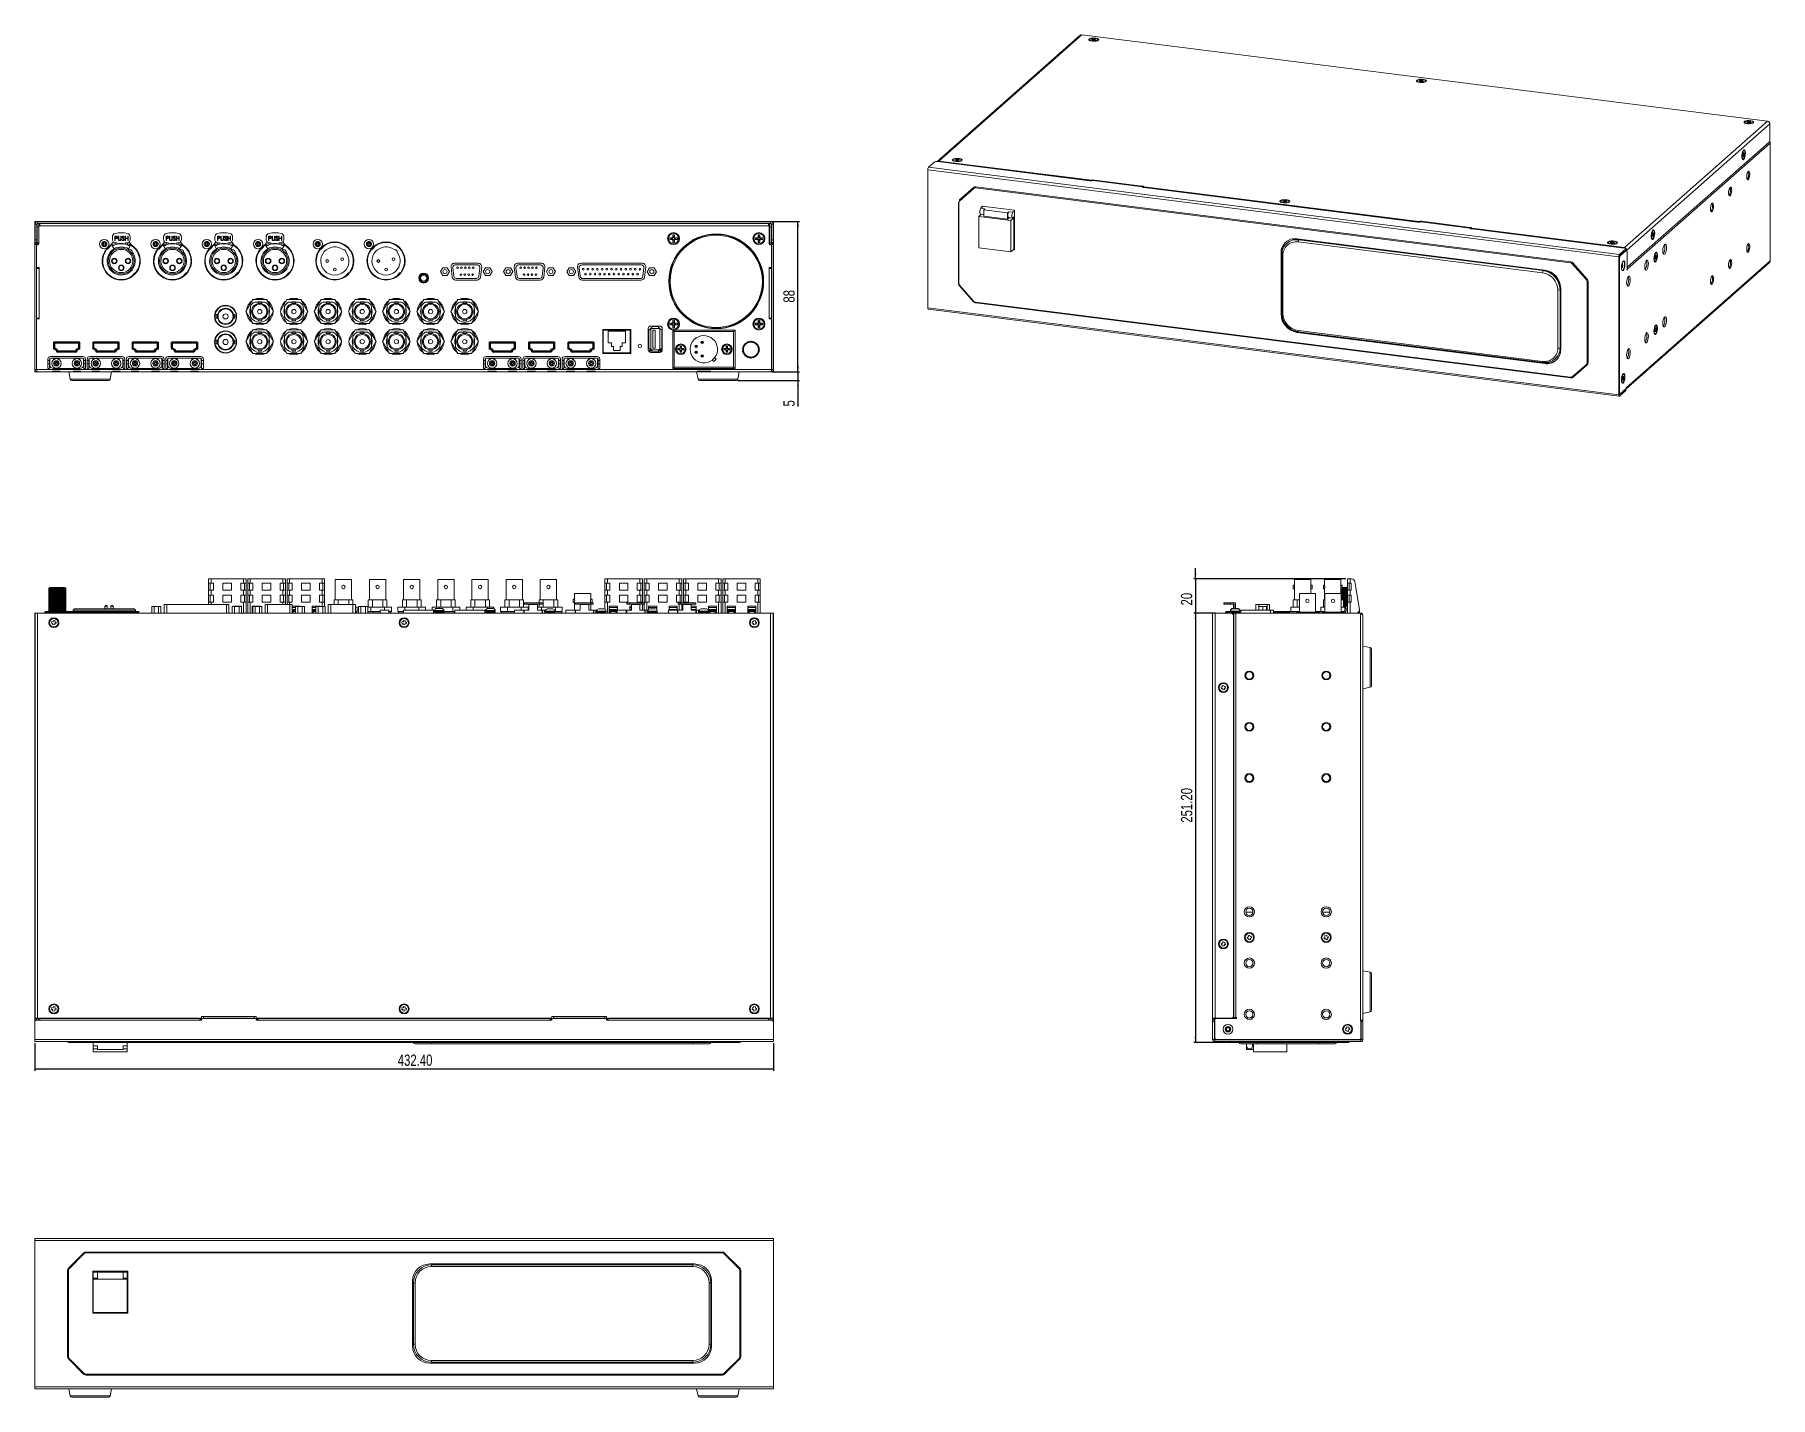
# Model space of a CAD drawing. Header units: millimetres. Extents: x 145 to 1161, y 54 to 851.
import ezdxf

# ---------------------------------------------------------------- set-up
doc = ezdxf.new("R2010")
doc.units = ezdxf.units.MM
doc.styles.add('SLDTEXTSTYLE0', font='TXT', dxfattribs={"width": 0.75})
doc.dimstyles.new('SLDDIMSTYLE0', dxfattribs={"dimtxt": 6.614583, "dimasz": 3.302, "dimexe": 0, "dimexo": 0.0625, "dimgap": 1.653646, "dimtad": 1, "dimrnd": 1e-09, "dimzin": 4, "dimdsep": 46, "dimtxsty": 'SLDTEXTSTYLE0', "dimsah": 1, "dimcen": 0.09, "dimadec": 0, "dimazin": 1, "dimtfac": 1, "dimtofl": 0, "dimtmove": 0, "dimatfit": 3, "dimfxl": 1, "dimfrac": 2, "dimtolj": 1, "dimtzin": 12, "dimarcsym": 0})
doc.dimstyles.new('SLDDIMSTYLE1', dxfattribs={"dimtxt": 6.614583, "dimasz": 3.302, "dimexe": 0, "dimexo": 0.0625, "dimgap": 1.653646, "dimtad": 1, "dimrnd": 1e-09, "dimzin": 12, "dimdsep": 46, "dimtxsty": 'SLDTEXTSTYLE0', "dimsah": 1, "dimcen": 0.09, "dimadec": 0, "dimazin": 3, "dimtfac": 1, "dimtmove": 0, "dimatfit": 0, "dimfxl": 1, "dimfrac": 2, "dimtolj": 1, "dimtzin": 12, "dimarcsym": 0})
doc.dimstyles.new('SLDDIMSTYLE2', dxfattribs={"dimtxt": 6.614583, "dimasz": 3.302, "dimexe": 0, "dimexo": 0.0625, "dimgap": 1.653646, "dimtad": 1, "dimrnd": 1e-09, "dimzin": 12, "dimdsep": 46, "dimtxsty": 'SLDTEXTSTYLE0', "dimsah": 1, "dimcen": 0.09, "dimadec": 0, "dimazin": 3, "dimtfac": 1, "dimtofl": 0, "dimtmove": 0, "dimatfit": 3, "dimfxl": 1, "dimfrac": 2, "dimtolj": 1, "dimtzin": 12, "dimarcsym": 0})

msp = doc.modelspace()

# ---------------------------------------------------------------- blocks, each defined once
blk = doc.blocks.new('_D')
for p, q in [((144.9, 261.1), (144.9, 245)), ((577.3, 261.1), (577.3, 245)), ((577.3, 246), (144.9, 246))]:
    blk.add_line(p, q)
for points in [[(144.9, 246), (148.2, 245.5), (148.2, 246.5)], [(577.3, 246), (574, 246.5), (574, 245.5)]]:
    blk.add_solid(points)
at = {"insert": (357.4, 254.5), "char_height": 6.61, "attachment_point": 1, "style": 'SLDTEXTSTYLE0'}
blk.add_mtext('432.40', dxfattribs=at)
blk = doc.blocks.new('_D_1')
for p, q in [((824.3, 532.8), (824.3, 539.2)), ((912.3, 532.8), (823.3, 532.8)), ((824.3, 532.8), (824.3, 512.8)), ((835.9, 512.8), (823.3, 512.8)), ((824.3, 512.8), (824.3, 506.5))]:
    blk.add_line(p, q)
for points in [[(824.3, 532.8), (824.9, 536.1), (823.8, 536.1)], [(824.3, 512.8), (823.8, 509.5), (824.9, 509.5)]]:
    blk.add_solid(points)
at = {"insert": (815.8, 517.3), "char_height": 6.61, "attachment_point": 1, "rotation": 90, "style": 'SLDTEXTSTYLE0'}
blk.add_mtext('20', dxfattribs=at)
blk = doc.blocks.new('_D_2')
for p, q in [((835.9, 512.8), (823.3, 512.8)), ((824.3, 512.8), (824.3, 261.6)), ((842.3, 261.6), (823.3, 261.6))]:
    blk.add_line(p, q)
for points in [[(824.3, 512.8), (823.8, 509.5), (824.9, 509.5)], [(824.3, 261.6), (824.9, 264.9), (823.8, 264.9)]]:
    blk.add_solid(points)
at = {"insert": (815.8, 390.2), "char_height": 6.61, "attachment_point": 1, "rotation": 90, "style": 'SLDTEXTSTYLE0'}
blk.add_mtext('251.20', dxfattribs=at)
blk = doc.blocks.new('_D_3')
for p, q in [((591.6, 654), (591.6, 660.3)), ((576.8, 654), (592.6, 654)), ((591.6, 654), (591.6, 649)), ((556.5, 649), (592.6, 649)), ((591.6, 649), (591.6, 633.7))]:
    blk.add_line(p, q)
for points in [[(591.6, 654), (592.2, 657.3), (591.1, 657.3)], [(591.6, 649), (591.1, 645.7), (592.2, 645.7)]]:
    blk.add_solid(points)
at = {"insert": (583.1, 633.7), "char_height": 6.61, "attachment_point": 1, "rotation": 90, "style": 'SLDTEXTSTYLE0'}
blk.add_mtext('5', dxfattribs=at)
blk = doc.blocks.new('_D_4')
for p, q in [((576.6, 742), (592.6, 742)), ((591.6, 654), (591.6, 742)), ((576.8, 654), (592.6, 654))]:
    blk.add_line(p, q)
for points in [[(591.6, 742), (591.1, 738.7), (592.2, 738.7)], [(591.6, 654), (592.2, 657.3), (591.1, 657.3)]]:
    blk.add_solid(points)
at = {"insert": (583.1, 694.5), "char_height": 6.61, "attachment_point": 1, "rotation": 90, "style": 'SLDTEXTSTYLE0'}
blk.add_mtext('88', dxfattribs=at)

# ---------------------------------------------------------------- dimensions: what is measured, and where the dimension line sits
for base, p1, p2, dimstyle, picture, middle in [((591.647, 741.964), (575.806, 653.964), (575.606, 741.964), 'SLDDIMSTYLE2', '_D_4', (591.647, 699.416)), ((591.647, 648.964), (575.806, 653.964), (555.486, 648.964), 'SLDDIMSTYLE1', '_D_3', (591.647, 636.167)), ((824.347, 512.809), (913.347, 532.809), (836.947, 512.809), 'SLDDIMSTYLE1', '_D_1', (824.347, 522.197)), ((824.347, 261.609), (836.947, 512.809), (843.287, 261.609), 'SLDDIMSTYLE0', '_D_2', (824.347, 403.664))]:
    dim = msp.add_linear_dim(base=base, p1=p1, p2=p2, angle=90, dimstyle=dimstyle)
    dim.commit()
    dim.dimension.update_dxf_attribs({"geometry": picture, "text_midpoint": middle, "dimtype": 160})
dim = msp.add_linear_dim(base=(144.906, 246.009), p1=(577.306, 262.109), p2=(144.906, 262.109), dimstyle='SLDDIMSTYLE0')
dim.commit()
dim.dimension.update_dxf_attribs({"geometry": '_D', "text_midpoint": (370.818, 246.009), "dimtype": 160})

# ---------------------------------------------------------------- linework, layer by layer
at = {"color": 7, "linetype": 'Continuous', "lineweight": 15}
for p, q in [((756.836, 850.976), (673.067, 777.098)), ((674.036, 777.368), (757.829, 851.265)), ((1159.121, 800.707), (757.829, 851.265)), ((762.449, 848.121), (762.995, 847.667)), ((763.964, 848.79), (763.443, 848.506)), ((763.443, 848.506), (764.083, 848.375)), ((764.083, 848.375), (763.692, 848.162)), ((763.692, 848.162), (764.546, 847.988)), ((764.604, 848.66), (763.964, 848.79)), ((763.964, 848.4), (763.964, 848.79)), ((764.083, 848.083), (764.083, 848.375)), ((764.546, 847.988), (764.937, 848.202)), ((764.995, 848.873), (764.604, 848.66)), ((764.604, 848.02), (764.604, 848.66)), ((764.937, 848.202), (765.577, 848.071)), ((765.849, 848.7), (764.995, 848.873)), ((764.995, 848.19), (764.995, 848.873)), ((765.458, 848.486), (765.849, 848.7)), ((766.098, 848.356), (765.458, 848.486)), ((765.458, 848.096), (765.458, 848.486)), ((765.577, 848.071), (766.098, 848.356)), ((766.546, 847.667), (767.092, 848.121)), ((954.209, 823.962), (954.755, 823.507)), ((955.724, 824.631), (955.203, 824.346)), ((955.203, 824.346), (955.843, 824.216)), ((955.843, 824.216), (955.452, 824.003)), ((955.452, 824.003), (956.306, 823.829)), ((956.364, 824.5), (955.724, 824.631)), ((955.724, 824.24), (955.724, 824.631)), ((955.843, 823.923), (955.843, 824.216)), ((956.306, 823.829), (956.696, 824.042)), ((956.755, 824.714), (956.364, 824.5)), ((956.364, 823.861), (956.364, 824.5)), ((956.696, 824.042), (957.337, 823.912)), ((957.609, 824.54), (956.755, 824.714)), ((956.755, 824.03), (956.755, 824.714)), ((957.218, 824.327), (957.609, 824.54)), ((957.858, 824.196), (957.218, 824.327)), ((957.218, 823.936), (957.218, 824.327)), ((957.337, 823.912), (957.858, 824.196)), ((958.306, 823.507), (958.852, 823.962)), ((1075.329, 726.809), (1159.121, 800.707)), ((1076.732, 725.218), (1160.524, 799.116)), ((1145.969, 799.802), (1146.515, 799.348)), ((1147.484, 800.471), (1146.963, 800.187)), ((1146.963, 800.187), (1147.603, 800.056)), ((1147.603, 800.056), (1147.212, 799.843)), ((1147.212, 799.843), (1148.065, 799.669)), ((1148.124, 800.341), (1147.484, 800.471)), ((1147.484, 800.081), (1147.484, 800.471)), ((1147.603, 799.764), (1147.603, 800.056)), ((1148.065, 799.669), (1148.456, 799.883)), ((1148.515, 800.554), (1148.124, 800.341)), ((1148.124, 799.701), (1148.124, 800.341)), ((1148.456, 799.883), (1149.096, 799.752)), ((1149.369, 800.381), (1148.515, 800.554)), ((1148.515, 799.871), (1148.515, 800.554)), ((1148.978, 800.167), (1149.369, 800.381)), ((1149.618, 800.037), (1148.978, 800.167)), ((1148.978, 799.777), (1148.978, 800.167)), ((1149.096, 799.752), (1149.618, 800.037)), ((1150.066, 799.348), (1150.612, 799.802)), ((1160.524, 790.348), (1160.524, 799.116)), ((1160.747, 787.81), (1077.061, 714.006)), ((1077.263, 715.504), (1159.994, 788.466)), ((1145.128, 783.369), (1144.609, 782.885)), ((1145.228, 782.35), (1144.882, 781.853)), ((1145.282, 781.706), (1145.228, 782.35)), ((1160.747, 718.985), (1160.747, 787.81)), ((1072.111, 721.237), (667.638, 772.196)), ((667.638, 691.492), (667.638, 772.196)), ((668.062, 773.702), (671.704, 776.913)), ((1072.536, 722.743), (668.062, 773.702)), ((674.864, 776.872), (672.993, 777.107)), ((763.368, 766.113), (674.036, 777.368)), ((674.864, 776.872), (762.512, 765.829)), ((762.637, 765.878), (674.989, 776.921)), ((682.546, 777.654), (683.092, 777.199)), ((684.061, 778.322), (683.54, 778.038)), ((683.54, 778.038), (684.18, 777.908)), ((684.18, 777.908), (683.789, 777.694)), ((683.789, 777.694), (684.643, 777.52)), ((684.701, 778.192), (684.061, 778.322)), ((684.061, 777.932), (684.061, 778.322)), ((684.18, 777.615), (684.18, 777.908)), ((684.643, 777.52), (685.033, 777.734)), ((685.092, 778.405), (684.701, 778.192)), ((684.701, 777.553), (684.701, 778.192)), ((685.033, 777.734), (685.674, 777.604)), ((685.946, 778.232), (685.092, 778.405)), ((685.092, 777.722), (685.092, 778.405)), ((685.555, 778.018), (685.946, 778.232)), ((686.195, 777.888), (685.555, 778.018)), ((685.555, 777.628), (685.555, 778.018)), ((685.674, 777.604), (686.195, 777.888)), ((686.643, 777.199), (687.189, 777.654)), ((1144.165, 779.361), (1144.548, 778.763)), ((1144.936, 781.208), (1144.676, 780.836)), ((1144.676, 780.836), (1144.748, 779.976)), ((1144.714, 780.386), (1145.008, 780.349)), ((1144.737, 780.924), (1145.354, 780.846)), ((1144.748, 779.976), (1145.008, 780.349)), ((1144.882, 781.853), (1144.936, 781.208)), ((1144.89, 781.755), (1145.282, 781.706)), ((1144.928, 781.305), (1145.614, 781.219)), ((1145.008, 780.349), (1145.062, 779.704)), ((1145.016, 780.251), (1145.408, 780.201)), ((1145.062, 779.704), (1145.408, 780.201)), ((1145.542, 782.078), (1145.282, 781.706)), ((1145.354, 780.846), (1145.614, 781.219)), ((1145.408, 780.201), (1145.354, 780.846)), ((1145.614, 781.219), (1145.542, 782.078)), ((1044.022, 718.365), (695.727, 762.246)), ((762.512, 765.829), (763.447, 765.711)), ((763.624, 765.867), (763.447, 765.711)), ((764.19, 766.366), (764.013, 766.21)), ((765.125, 766.248), (764.19, 766.366)), ((764.19, 765.972), (764.19, 766.366)), ((793.267, 762.311), (764.269, 765.964)), ((793.188, 762.712), (765.125, 766.248)), ((794.123, 762.594), (793.188, 762.712)), ((793.188, 762.712), (793.188, 762.321)), ((793.381, 761.94), (793.558, 762.096)), ((793.381, 761.94), (794.316, 761.822)), ((793.59, 761.914), (793.59, 762.155)), ((793.914, 762.38), (793.914, 761.873)), ((793.946, 762.439), (794.123, 762.594)), ((955.128, 741.953), (794.237, 762.224)), ((685.566, 753.254), (685.566, 705.79)), ((685.889, 753.098), (685.889, 705.634)), ((686.146, 754.578), (694.404, 761.861)), ((694.558, 761.33), (686.3, 754.047)), ((1043.845, 717.738), (695.55, 761.619)), ((794.316, 761.822), (954.272, 741.669)), ((954.397, 741.719), (794.441, 761.871)), ((874.306, 753.494), (874.852, 753.039)), ((875.821, 754.163), (875.3, 753.878)), ((875.3, 753.878), (875.94, 753.748)), ((875.94, 753.748), (875.549, 753.535)), ((875.549, 753.535), (876.402, 753.361)), ((876.461, 754.033), (875.821, 754.163)), ((875.821, 753.772), (875.821, 754.163)), ((875.94, 753.455), (875.94, 753.748)), ((876.402, 753.361), (876.793, 753.574)), ((876.852, 754.246), (876.461, 754.033)), ((876.461, 753.393), (876.461, 754.033)), ((876.793, 753.574), (877.433, 753.444)), ((877.706, 754.072), (876.852, 754.246)), ((876.852, 753.562), (876.852, 754.246)), ((877.315, 753.859), (877.706, 754.072)), ((877.955, 753.729), (877.315, 753.859)), ((877.315, 753.468), (877.315, 753.859)), ((877.433, 753.444), (877.955, 753.729)), ((878.403, 753.039), (878.949, 753.494)), ((144.906, 740.964), (144.906, 741.964)), ((144.906, 741.964), (145.906, 741.964)), ((145.906, 741.964), (146.606, 741.964)), ((146.606, 741.964), (146.606, 740.964)), ((146.606, 741.964), (575.606, 741.964)), ((575.606, 741.964), (576.306, 741.964)), ((575.606, 740.964), (575.606, 741.964)), ((576.306, 741.964), (577.306, 741.964)), ((577.306, 741.964), (577.306, 740.964)), ((699.063, 746.292), (697.471, 744.888)), ((697.471, 726.503), (697.471, 744.888)), ((716.179, 742.531), (697.471, 744.888)), ((698.489, 746.364), (700.34, 746.131)), ((700.033, 750.919), (698.708, 749.751)), ((701.047, 749.456), (698.708, 749.751)), ((718.395, 748.606), (699.219, 751.022)), ((699.219, 751.022), (699.219, 750.201)), ((699.572, 750.513), (699.572, 750.977)), ((700.34, 748.832), (701.047, 749.456)), ((700.34, 748.832), (714.371, 747.065)), ((700.34, 745.061), (700.34, 748.832)), ((700.34, 745.061), (714.371, 743.293)), ((715.078, 747.688), (714.371, 747.065)), ((714.371, 743.293), (714.371, 747.065)), ((714.371, 743.293), (715.433, 744.23)), ((714.859, 744.302), (717.198, 744.007)), ((715.078, 747.688), (717.416, 747.394)), ((716.179, 742.531), (718.018, 744.152)), ((716.179, 742.531), (716.179, 724.146)), ((718.395, 748.256), (717.416, 747.394)), ((718.088, 744.686), (717.416, 744.094)), ((717.55, 744.211), (718.018, 744.152)), ((718.018, 744.152), (718.018, 725.768)), ((718.088, 725.83), (718.088, 744.686)), ((718.395, 725.413), (718.395, 748.606)), ((954.272, 741.669), (955.207, 741.552)), ((955.384, 741.708), (955.207, 741.552)), ((955.95, 742.206), (955.773, 742.05)), ((956.885, 742.088), (955.95, 742.206)), ((955.95, 741.812), (955.95, 742.206)), ((985.027, 738.151), (956.029, 741.805)), ((984.947, 738.553), (956.885, 742.088)), ((145.192, 740.964), (144.906, 740.964)), ((144.906, 740.764), (144.906, 740.964)), ((144.906, 740.764), (145.136, 740.764)), ((144.906, 739.764), (144.906, 740.764)), ((144.906, 739.764), (144.906, 728.464)), ((146.106, 740.464), (145.106, 740.464)), ((145.106, 731.164), (145.106, 740.464)), ((146.106, 731.164), (146.106, 740.464)), ((146.106, 738.764), (146.256, 738.764)), ((146.256, 737.114), (146.106, 737.114)), ((146.106, 734.214), (146.256, 734.214)), ((146.256, 738.864), (146.256, 740.821)), ((147.256, 738.864), (146.256, 738.864)), ((146.256, 738.864), (146.256, 729.464)), ((146.306, 740.864), (147.256, 740.864)), ((146.606, 740.964), (575.606, 740.964)), ((147.256, 740.864), (147.256, 738.864)), ((147.256, 729.464), (147.256, 738.864)), ((147.256, 738.764), (147.356, 738.764)), ((147.356, 737.964), (147.256, 737.964)), ((147.256, 733.364), (147.356, 733.364)), ((147.356, 729.164), (147.356, 739.364)), ((147.906, 739.364), (147.356, 739.364)), ((147.906, 740.964), (147.906, 740.864)), ((147.906, 739.364), (147.906, 740.864)), ((574.306, 740.864), (147.906, 740.864)), ((574.306, 739.364), (147.906, 739.364)), ((154.656, 740.964), (154.656, 740.864)), ((157.556, 740.864), (157.556, 740.964)), ((190.346, 733.007), (190.346, 731.464)), ((191.797, 730.832), (191.797, 733.332)), ((191.797, 733.332), (192.287, 733.332)), ((192.021, 733.075), (192.021, 732.242)), ((192.478, 733.075), (192.021, 733.075)), ((192.021, 732.242), (192.459, 732.236)), ((192.021, 731.986), (192.021, 730.832)), ((192.2, 731.986), (192.021, 731.986)), ((193.848, 733.332), (194.072, 733.332)), ((193.848, 731.822), (193.848, 733.332)), ((194.072, 733.332), (194.072, 731.834)), ((195.226, 731.834), (195.226, 733.332)), ((195.226, 733.332), (195.451, 733.332)), ((195.451, 733.332), (195.451, 731.822)), ((195.835, 731.314), (196.047, 731.441)), ((197.277, 732.973), (197.075, 732.819)), ((197.822, 733.332), (198.047, 733.332)), ((197.822, 730.832), (197.822, 733.332)), ((198.047, 733.332), (198.047, 732.306)), ((198.047, 732.306), (199.329, 732.306)), ((199.329, 732.05), (198.047, 732.05)), ((198.047, 732.05), (198.047, 730.832)), ((199.329, 732.306), (199.329, 733.332)), ((199.329, 733.332), (199.553, 733.332)), ((199.329, 730.832), (199.329, 732.05)), ((199.553, 733.332), (199.553, 730.832)), ((200.746, 731.464), (200.746, 733.007)), ((220.346, 733.007), (220.346, 731.464)), ((221.797, 733.332), (222.287, 733.332)), ((221.797, 730.832), (221.797, 733.332)), ((222.021, 733.075), (222.021, 732.242)), ((222.478, 733.075), (222.021, 733.075)), ((222.021, 732.242), (222.459, 732.236)), ((222.2, 731.986), (222.021, 731.986)), ((222.021, 731.986), (222.021, 730.832)), ((223.848, 733.332), (224.072, 733.332)), ((223.848, 731.822), (223.848, 733.332)), ((224.072, 733.332), (224.072, 731.834)), ((225.226, 733.332), (225.451, 733.332)), ((225.226, 731.834), (225.226, 733.332)), ((225.451, 733.332), (225.451, 731.822)), ((225.835, 731.314), (226.047, 731.441)), ((227.277, 732.973), (227.075, 732.819)), ((227.822, 730.832), (227.822, 733.332)), ((227.822, 733.332), (228.047, 733.332)), ((228.047, 733.332), (228.047, 732.306)), ((228.047, 732.306), (229.329, 732.306)), ((228.047, 732.05), (228.047, 730.832)), ((229.329, 732.05), (228.047, 732.05)), ((229.329, 733.332), (229.553, 733.332)), ((229.329, 732.306), (229.329, 733.332)), ((229.329, 730.832), (229.329, 732.05)), ((229.553, 733.332), (229.553, 730.832)), ((230.746, 731.464), (230.746, 733.007)), ((241.606, 740.864), (241.606, 740.964)), ((243.606, 740.864), (243.606, 740.964)), ((250.346, 733.007), (250.346, 731.464)), ((251.797, 733.332), (252.287, 733.332)), ((251.797, 730.832), (251.797, 733.332)), ((252.478, 733.075), (252.021, 733.075)), ((252.021, 733.075), (252.021, 732.242)), ((252.021, 732.242), (252.459, 732.236)), ((252.2, 731.986), (252.021, 731.986)), ((252.021, 731.986), (252.021, 730.832)), ((253.848, 733.332), (254.072, 733.332)), ((253.848, 731.822), (253.848, 733.332)), ((254.072, 733.332), (254.072, 731.834)), ((255.226, 733.332), (255.451, 733.332)), ((255.226, 731.834), (255.226, 733.332)), ((255.451, 733.332), (255.451, 731.822)), ((255.835, 731.314), (256.047, 731.441)), ((257.277, 732.973), (257.075, 732.819)), ((257.822, 733.332), (258.047, 733.332)), ((257.822, 730.832), (257.822, 733.332)), ((258.047, 733.332), (258.047, 732.306)), ((258.047, 732.306), (259.329, 732.306)), ((258.047, 732.05), (258.047, 730.832)), ((259.329, 732.05), (258.047, 732.05)), ((259.329, 733.332), (259.553, 733.332)), ((259.329, 732.306), (259.329, 733.332)), ((259.329, 730.832), (259.329, 732.05)), ((259.553, 733.332), (259.553, 730.832)), ((260.746, 731.464), (260.746, 733.007)), ((273.606, 740.964), (273.606, 740.864)), ((275.606, 740.964), (275.606, 740.864)), ((280.346, 733.007), (280.346, 731.464)), ((281.797, 730.832), (281.797, 733.332)), ((281.797, 733.332), (282.287, 733.332)), ((282.021, 733.075), (282.021, 732.242)), ((282.478, 733.075), (282.021, 733.075)), ((282.021, 732.242), (282.459, 732.236)), ((282.021, 731.986), (282.021, 730.832)), ((282.2, 731.986), (282.021, 731.986)), ((283.848, 733.332), (284.072, 733.332)), ((283.848, 731.822), (283.848, 733.332)), ((284.072, 733.332), (284.072, 731.834)), ((285.226, 731.834), (285.226, 733.332)), ((285.226, 733.332), (285.451, 733.332)), ((285.451, 733.332), (285.451, 731.822)), ((285.835, 731.314), (286.047, 731.441)), ((287.277, 732.973), (287.075, 732.819)), ((287.822, 733.332), (288.047, 733.332)), ((287.822, 730.832), (287.822, 733.332)), ((288.047, 733.332), (288.047, 732.306)), ((288.047, 732.306), (289.329, 732.306)), ((288.047, 732.05), (288.047, 730.832)), ((289.329, 732.05), (288.047, 732.05)), ((289.329, 733.332), (289.553, 733.332)), ((289.329, 732.306), (289.329, 733.332)), ((289.329, 730.832), (289.329, 732.05)), ((289.553, 733.332), (289.553, 730.832)), ((290.746, 731.464), (290.746, 733.007)), ((359.656, 740.964), (359.656, 740.864)), ((362.556, 740.864), (362.556, 740.964)), ((446.606, 740.864), (446.606, 740.964)), ((448.606, 740.864), (448.606, 740.964)), ((478.606, 740.964), (478.606, 740.864)), ((480.606, 740.964), (480.606, 740.864)), ((518.156, 732.464), (516.556, 732.464)), ((516.556, 732.464), (516.556, 731.464)), ((518.172, 732.105), (516.556, 732.464)), ((516.556, 731.464), (518.172, 731.823)), ((516.556, 731.464), (518.156, 731.464)), ((518.665, 732.599), (518.306, 734.214)), ((518.306, 734.214), (518.306, 732.614)), ((519.306, 734.214), (518.306, 734.214)), ((518.947, 732.599), (519.306, 734.214)), ((519.306, 732.614), (519.306, 734.214)), ((519.441, 732.105), (521.056, 732.464)), ((519.441, 731.823), (521.056, 731.464)), ((521.056, 732.464), (519.456, 732.464)), ((519.456, 731.464), (521.056, 731.464)), ((521.056, 731.464), (521.056, 732.464)), ((564.656, 740.964), (564.656, 740.864)), ((566.556, 732.464), (566.556, 731.464)), ((568.172, 732.105), (566.556, 732.464)), ((568.156, 732.464), (566.556, 732.464)), ((566.556, 731.464), (568.172, 731.823)), ((566.556, 731.464), (568.156, 731.464)), ((567.556, 740.864), (567.556, 740.964)), ((568.665, 732.599), (568.306, 734.214)), ((568.306, 734.214), (568.306, 732.614)), ((569.306, 734.214), (568.306, 734.214)), ((568.947, 732.599), (569.306, 734.214)), ((569.306, 732.614), (569.306, 734.214)), ((569.441, 732.105), (571.056, 732.464)), ((569.441, 731.823), (571.056, 731.464)), ((571.056, 732.464), (569.456, 732.464)), ((569.456, 731.464), (571.056, 731.464)), ((571.056, 731.464), (571.056, 732.464)), ((574.306, 740.864), (574.306, 740.964)), ((574.306, 740.864), (574.306, 739.364)), ((574.856, 739.364), (574.306, 739.364)), ((574.856, 739.364), (574.856, 729.164)), ((574.856, 738.764), (574.956, 738.764)), ((574.956, 737.964), (574.856, 737.964)), ((574.856, 733.364), (574.956, 733.364)), ((574.956, 738.864), (574.956, 740.864)), ((574.956, 740.864), (575.906, 740.864)), ((575.956, 738.864), (574.956, 738.864)), ((574.956, 738.864), (574.956, 729.464)), ((575.956, 740.821), (575.956, 738.864)), ((575.956, 729.464), (575.956, 738.864)), ((575.956, 738.764), (576.106, 738.764)), ((576.106, 737.114), (575.956, 737.114)), ((575.956, 734.214), (576.106, 734.214)), ((577.106, 740.464), (576.106, 740.464)), ((576.106, 740.464), (576.106, 731.164)), ((577.306, 740.964), (577.02, 740.964)), ((577.076, 740.764), (577.306, 740.764)), ((577.106, 740.464), (577.106, 731.164)), ((577.306, 740.764), (577.306, 740.964)), ((577.306, 740.764), (577.306, 739.764)), ((577.306, 728.464), (577.306, 739.764)), ((1028.718, 713.515), (883.729, 731.782)), ((885.018, 731.505), (884.735, 731.256)), ((1028.136, 713.474), (885.018, 731.505)), ((985.883, 738.435), (984.947, 738.553)), ((984.947, 738.553), (984.947, 738.161)), ((985.141, 737.78), (985.317, 737.936)), ((985.141, 737.78), (986.076, 737.663)), ((985.35, 737.754), (985.35, 737.995)), ((985.674, 738.22), (985.674, 737.713)), ((985.706, 738.279), (985.883, 738.435)), ((1075.329, 726.809), (985.997, 738.064)), ((986.076, 737.663), (1073.724, 726.62)), ((1073.849, 726.669), (986.201, 737.712)), ((1091.132, 732.59), (1091.515, 731.992)), ((1092.095, 736.598), (1091.576, 736.114)), ((1091.903, 734.438), (1091.643, 734.065)), ((1091.643, 734.065), (1091.715, 733.205)), ((1091.681, 733.615), (1091.975, 733.578)), ((1091.704, 734.153), (1092.321, 734.075)), ((1091.715, 733.205), (1091.975, 733.578)), ((1092.195, 735.58), (1091.849, 735.083)), ((1091.849, 735.083), (1091.903, 734.438)), ((1091.857, 734.984), (1092.249, 734.935)), ((1091.895, 734.534), (1092.58, 734.448)), ((1091.975, 733.578), (1092.029, 732.933)), ((1091.983, 733.48), (1092.375, 733.43)), ((1092.029, 732.933), (1092.375, 733.43)), ((1092.249, 734.935), (1092.195, 735.58)), ((1092.509, 735.308), (1092.249, 734.935)), ((1092.321, 734.075), (1092.58, 734.448)), ((1092.375, 733.43), (1092.321, 734.075)), ((1092.58, 734.448), (1092.509, 735.308)), ((145.906, 728.464), (144.906, 728.464)), ((144.906, 655.464), (144.906, 728.464)), ((145.106, 731.164), (146.106, 731.164)), ((145.106, 729.664), (145.106, 731.164)), ((146.106, 729.664), (145.106, 729.664)), ((145.906, 729.464), (145.906, 729.664)), ((145.906, 728.464), (145.906, 729.464)), ((146.256, 729.464), (145.906, 729.464)), ((145.906, 655.464), (145.906, 728.464)), ((145.906, 728.464), (146.256, 728.464)), ((145.906, 726.564), (146.006, 726.564)), ((146.006, 723.564), (145.906, 723.564)), ((146.006, 715.464), (146.006, 727.864)), ((146.106, 731.164), (146.106, 729.664)), ((146.256, 729.464), (147.256, 729.464)), ((146.256, 729.464), (146.256, 728.464)), ((146.506, 728.364), (146.556, 728.364)), ((146.906, 728.704), (146.906, 728.445)), ((147.256, 730.664), (147.356, 730.664)), ((184.151, 729.263), (184.285, 729.264)), ((185.029, 728.97), (184.151, 729.263)), ((185.029, 728.559), (184.151, 728.266)), ((184.285, 728.264), (184.151, 728.266)), ((184.996, 729.264), (184.285, 729.264)), ((184.996, 728.264), (184.285, 728.264)), ((185.146, 730.125), (185.148, 730.26)), ((185.146, 729.414), (185.146, 730.125)), ((185.146, 728.114), (185.146, 727.403)), ((185.148, 727.269), (185.146, 727.403)), ((185.441, 729.381), (185.148, 730.26)), ((185.441, 728.148), (185.148, 727.269)), ((185.852, 729.381), (186.145, 730.26)), ((185.852, 728.148), (186.145, 727.269)), ((186.145, 730.26), (186.146, 730.125)), ((186.146, 727.403), (186.145, 727.269)), ((186.146, 729.414), (186.146, 730.125)), ((186.146, 728.114), (186.146, 727.403)), ((186.263, 728.97), (187.142, 729.263)), ((186.263, 728.559), (187.142, 728.266)), ((186.296, 729.264), (187.007, 729.264)), ((186.296, 728.264), (187.007, 728.264)), ((187.007, 729.264), (187.142, 729.263)), ((187.142, 728.266), (187.007, 728.264)), ((190.046, 728.217), (191.364, 725.976)), ((190.263, 728.341), (190.669, 727.651)), ((192.021, 730.832), (191.797, 730.832)), ((193.012, 729.568), (193.173, 728.887)), ((198.047, 730.832), (197.822, 730.832)), ((197.919, 728.887), (198.081, 729.568)), ((199.553, 730.832), (199.329, 730.832)), ((199.728, 725.976), (201.046, 728.217)), ((200.423, 727.651), (200.829, 728.341)), ((214.151, 729.263), (214.285, 729.264)), ((215.029, 728.97), (214.151, 729.263)), ((215.029, 728.559), (214.151, 728.266)), ((214.285, 728.264), (214.151, 728.266)), ((214.996, 729.264), (214.285, 729.264)), ((214.996, 728.264), (214.285, 728.264)), ((215.146, 730.125), (215.148, 730.26)), ((215.146, 729.414), (215.146, 730.125)), ((215.146, 728.114), (215.146, 727.403)), ((215.148, 727.269), (215.146, 727.403)), ((215.441, 729.381), (215.148, 730.26)), ((215.441, 728.148), (215.148, 727.269)), ((215.852, 729.381), (216.145, 730.26)), ((215.852, 728.148), (216.145, 727.269)), ((216.145, 730.26), (216.146, 730.125)), ((216.146, 727.403), (216.145, 727.269)), ((216.146, 729.414), (216.146, 730.125)), ((216.146, 728.114), (216.146, 727.403)), ((216.263, 728.97), (217.142, 729.263)), ((216.263, 728.559), (217.142, 728.266)), ((216.296, 729.264), (217.007, 729.264)), ((216.296, 728.264), (217.007, 728.264)), ((217.007, 729.264), (217.142, 729.263)), ((217.142, 728.266), (217.007, 728.264)), ((220.046, 728.217), (221.364, 725.976)), ((220.263, 728.341), (220.669, 727.651)), ((222.021, 730.832), (221.797, 730.832)), ((223.012, 729.568), (223.173, 728.887)), ((228.047, 730.832), (227.822, 730.832)), ((227.919, 728.887), (228.081, 729.568)), ((229.553, 730.832), (229.329, 730.832)), ((229.728, 725.976), (231.046, 728.217)), ((230.423, 727.651), (230.829, 728.341)), ((244.151, 729.263), (244.285, 729.264)), ((245.029, 728.97), (244.151, 729.263)), ((245.029, 728.559), (244.151, 728.266)), ((244.285, 728.264), (244.151, 728.266)), ((244.996, 729.264), (244.285, 729.264)), ((244.996, 728.264), (244.285, 728.264)), ((245.146, 730.125), (245.148, 730.26)), ((245.146, 729.414), (245.146, 730.125)), ((245.146, 728.114), (245.146, 727.403)), ((245.148, 727.269), (245.146, 727.403)), ((245.441, 729.381), (245.148, 730.26)), ((245.441, 728.148), (245.148, 727.269)), ((245.852, 729.381), (246.145, 730.26)), ((245.852, 728.148), (246.145, 727.269)), ((246.145, 730.26), (246.146, 730.125)), ((246.146, 727.403), (246.145, 727.269)), ((246.146, 729.414), (246.146, 730.125)), ((246.146, 728.114), (246.146, 727.403)), ((246.263, 728.97), (247.142, 729.263)), ((246.263, 728.559), (247.142, 728.266)), ((246.296, 729.264), (247.007, 729.264)), ((246.296, 728.264), (247.007, 728.264)), ((247.007, 729.264), (247.142, 729.263)), ((247.142, 728.266), (247.007, 728.264)), ((250.046, 728.217), (251.364, 725.976)), ((250.263, 728.341), (250.669, 727.651)), ((252.021, 730.832), (251.797, 730.832)), ((253.012, 729.568), (253.173, 728.887)), ((258.047, 730.832), (257.822, 730.832)), ((257.919, 728.887), (258.081, 729.568)), ((259.553, 730.832), (259.329, 730.832)), ((259.728, 725.976), (261.046, 728.217)), ((260.423, 727.651), (260.829, 728.341)), ((274.151, 729.263), (274.285, 729.264)), ((275.029, 728.97), (274.151, 729.263)), ((275.029, 728.559), (274.151, 728.266)), ((274.285, 728.264), (274.151, 728.266)), ((274.996, 729.264), (274.285, 729.264)), ((274.996, 728.264), (274.285, 728.264)), ((275.146, 730.125), (275.148, 730.26)), ((275.146, 729.414), (275.146, 730.125)), ((275.146, 728.114), (275.146, 727.403)), ((275.148, 727.269), (275.146, 727.403)), ((275.441, 729.381), (275.148, 730.26)), ((275.441, 728.148), (275.148, 727.269)), ((275.852, 729.381), (276.145, 730.26)), ((275.852, 728.148), (276.145, 727.269)), ((276.145, 730.26), (276.146, 730.125)), ((276.146, 727.403), (276.145, 727.269)), ((276.146, 729.414), (276.146, 730.125)), ((276.146, 728.114), (276.146, 727.403)), ((276.263, 728.97), (277.142, 729.263)), ((276.263, 728.559), (277.142, 728.266)), ((276.296, 729.264), (277.007, 729.264)), ((276.296, 728.264), (277.007, 728.264)), ((277.007, 729.264), (277.142, 729.263)), ((277.142, 728.266), (277.007, 728.264)), ((280.046, 728.217), (281.364, 725.976)), ((280.263, 728.341), (280.669, 727.651)), ((282.021, 730.832), (281.797, 730.832)), ((283.012, 729.568), (283.173, 728.887)), ((288.047, 730.832), (287.822, 730.832)), ((287.919, 728.887), (288.081, 729.568)), ((289.553, 730.832), (289.329, 730.832)), ((289.728, 725.976), (291.046, 728.217)), ((290.423, 727.651), (290.829, 728.341)), ((309.051, 729.263), (309.185, 729.264)), ((309.929, 728.97), (309.051, 729.263)), ((309.929, 728.559), (309.051, 728.266)), ((309.185, 728.264), (309.051, 728.266)), ((309.896, 729.264), (309.185, 729.264)), ((309.896, 728.264), (309.185, 728.264)), ((310.046, 730.125), (310.048, 730.26)), ((310.046, 729.414), (310.046, 730.125)), ((310.046, 728.114), (310.046, 727.403)), ((310.048, 727.269), (310.046, 727.403)), ((310.341, 729.381), (310.048, 730.26)), ((310.341, 728.148), (310.048, 727.269)), ((310.752, 729.381), (311.045, 730.26)), ((310.752, 728.148), (311.045, 727.269)), ((311.045, 730.26), (311.046, 730.125)), ((311.046, 727.403), (311.045, 727.269)), ((311.046, 729.414), (311.046, 730.125)), ((311.046, 728.114), (311.046, 727.403)), ((311.163, 728.97), (312.042, 729.263)), ((311.163, 728.559), (312.042, 728.266)), ((311.196, 729.264), (311.907, 729.264)), ((311.196, 728.264), (311.907, 728.264)), ((311.907, 729.264), (312.042, 729.263)), ((312.042, 728.266), (311.907, 728.264)), ((339.051, 729.263), (339.185, 729.264)), ((339.929, 728.97), (339.051, 729.263)), ((339.929, 728.559), (339.051, 728.266)), ((339.185, 728.264), (339.051, 728.266)), ((339.896, 729.264), (339.185, 729.264)), ((339.896, 728.264), (339.185, 728.264)), ((340.046, 730.125), (340.048, 730.26)), ((340.046, 729.414), (340.046, 730.125)), ((340.046, 728.114), (340.046, 727.403)), ((340.048, 727.269), (340.046, 727.403)), ((340.341, 729.381), (340.048, 730.26)), ((340.341, 728.148), (340.048, 727.269)), ((340.752, 729.381), (341.045, 730.26)), ((340.752, 728.148), (341.045, 727.269)), ((341.045, 730.26), (341.046, 730.125)), ((341.046, 727.403), (341.045, 727.269)), ((341.046, 729.414), (341.046, 730.125)), ((341.046, 728.114), (341.046, 727.403)), ((341.163, 728.97), (342.042, 729.263)), ((341.163, 728.559), (342.042, 728.266)), ((341.196, 729.264), (341.907, 729.264)), ((341.196, 728.264), (341.907, 728.264)), ((341.907, 729.264), (342.042, 729.263)), ((342.042, 728.266), (341.907, 728.264)), ((518.665, 731.33), (518.306, 729.714)), ((518.306, 731.314), (518.306, 729.714)), ((518.306, 729.714), (519.306, 729.714)), ((518.947, 731.33), (519.306, 729.714)), ((519.306, 729.714), (519.306, 731.314)), ((568.665, 731.33), (568.306, 729.714)), ((568.306, 731.314), (568.306, 729.714)), ((568.306, 729.714), (569.306, 729.714)), ((568.947, 731.33), (569.306, 729.714)), ((569.306, 729.714), (569.306, 731.314)), ((574.856, 730.664), (574.956, 730.664)), ((575.956, 729.464), (574.956, 729.464)), ((575.306, 728.445), (575.306, 728.704)), ((575.656, 728.364), (575.706, 728.364)), ((575.956, 729.464), (575.956, 728.464)), ((576.306, 729.464), (575.956, 729.464)), ((575.956, 728.464), (576.306, 728.464)), ((576.106, 731.164), (577.106, 731.164)), ((576.106, 729.664), (576.106, 731.164)), ((577.106, 729.664), (576.106, 729.664)), ((576.206, 715.464), (576.206, 727.864)), ((576.206, 726.564), (576.306, 726.564)), ((576.306, 723.564), (576.206, 723.564)), ((576.306, 729.664), (576.306, 729.464)), ((576.306, 728.464), (576.306, 729.464)), ((576.306, 655.464), (576.306, 728.464)), ((576.306, 728.464), (577.306, 728.464)), ((577.106, 731.164), (577.106, 729.664)), ((577.306, 655.464), (577.306, 728.464)), ((716.179, 724.146), (697.471, 726.503)), ((718.018, 725.768), (716.179, 724.146)), ((717.712, 725.499), (718.395, 725.413)), ((718.018, 725.839), (718.088, 725.83)), ((718.395, 725.769), (718.018, 725.816)), ((718.395, 726.1), (718.088, 725.83)), ((874.729, 723.845), (874.375, 723.533)), ((874.375, 723.533), (874.375, 687.706)), ((874.729, 688.018), (874.729, 723.845)), ((874.857, 722.643), (874.849, 722.476)), ((874.849, 722.476), (874.849, 688.534)), ((875.495, 722.164), (875.495, 688.223)), ((878.073, 729.48), (877.79, 729.231)), ((1027.5, 711.97), (884.382, 730.001)), ((884.735, 731.256), (1027.854, 713.224)), ((1066.066, 729.335), (1066.611, 728.88)), ((1067.581, 730.003), (1067.06, 729.719)), ((1067.06, 729.719), (1067.7, 729.589)), ((1067.7, 729.589), (1067.309, 729.375)), ((1067.309, 729.375), (1068.162, 729.202)), ((1068.221, 729.873), (1067.581, 730.003)), ((1067.581, 729.613), (1067.581, 730.003)), ((1067.7, 729.296), (1067.7, 729.589)), ((1068.162, 729.202), (1068.553, 729.415)), ((1068.612, 730.086), (1068.221, 729.873)), ((1068.221, 729.234), (1068.221, 729.873)), ((1068.553, 729.415), (1069.193, 729.285)), ((1069.465, 729.913), (1068.612, 730.086)), ((1068.612, 729.403), (1068.612, 730.086)), ((1069.075, 729.699), (1069.465, 729.913)), ((1069.715, 729.569), (1069.075, 729.699)), ((1069.075, 729.309), (1069.075, 729.699)), ((1069.193, 729.285), (1069.715, 729.569)), ((1070.163, 728.88), (1070.709, 729.335)), ((1072.465, 721.549), (1072.111, 721.237)), ((1072.465, 640.845), (1072.465, 721.549)), ((1072.536, 722.743), (1076.177, 725.955)), ((1072.536, 721.8), (1076.177, 725.012)), ((1072.536, 722.743), (1072.536, 721.8)), ((1072.889, 721.923), (1076.531, 725.135)), ((1075.595, 726.384), (1073.724, 726.62)), ((1076.177, 725.012), (1076.177, 725.955)), ((1076.242, 725.13), (1076.242, 726.072)), ((1076.656, 725.184), (1076.242, 725.236)), ((1076.732, 725.144), (1076.732, 725.218)), ((1076.884, 724.504), (1076.884, 713.379)), ((1093.626, 723.429), (1093.106, 722.945)), ((1093.434, 721.269), (1093.174, 720.896)), ((1093.726, 722.41), (1093.38, 721.913)), ((1093.38, 721.913), (1093.434, 721.269)), ((1093.388, 721.815), (1093.78, 721.766)), ((1093.426, 721.365), (1094.111, 721.279)), ((1093.78, 721.766), (1093.726, 722.41)), ((1094.039, 722.139), (1093.78, 721.766)), ((1093.852, 720.906), (1094.111, 721.279)), ((1094.111, 721.279), (1094.039, 722.139)), ((145.906, 717.364), (146.006, 717.364)), ((146.006, 714.464), (146.006, 685.464)), ((146.006, 714.464), (147.506, 714.464)), ((147.506, 714.964), (146.506, 714.964)), ((146.906, 714.964), (146.906, 714.464)), ((147.506, 714.464), (147.506, 714.964)), ((147.506, 714.464), (147.506, 685.464)), ((372.546, 711.364), (371.076, 711.364)), ((374.016, 711.364), (372.546, 711.364)), ((383.713, 714.939), (382.385, 712.639)), ((382.385, 712.639), (383.713, 710.339)), ((386.369, 714.939), (383.713, 714.939)), ((387.697, 712.639), (386.369, 714.939)), ((386.369, 710.339), (387.697, 712.639)), ((388.567, 715.295), (389.279, 709.495)), ((389.587, 714.903), (390.199, 710.003)), ((404.531, 717.539), (390.552, 717.539)), ((404.007, 716.589), (391.075, 716.589)), ((404.883, 710.003), (405.495, 714.903)), ((405.803, 709.495), (406.516, 715.295)), ((408.713, 714.939), (407.385, 712.639)), ((407.385, 712.639), (408.713, 710.339)), ((411.369, 714.939), (408.713, 714.939)), ((412.697, 712.639), (411.369, 714.939)), ((411.369, 710.339), (412.697, 712.639)), ((420.713, 714.939), (419.385, 712.639)), ((419.385, 712.639), (420.713, 710.339)), ((423.369, 714.939), (420.713, 714.939)), ((424.697, 712.639), (423.369, 714.939)), ((423.369, 710.339), (424.697, 712.639)), ((425.567, 715.295), (426.279, 709.495)), ((426.587, 714.903), (427.199, 710.003)), ((441.531, 717.539), (427.552, 717.539)), ((441.007, 716.589), (428.075, 716.589)), ((441.883, 710.003), (442.495, 714.903)), ((442.803, 709.495), (443.516, 715.295)), ((445.713, 714.939), (444.385, 712.639)), ((444.385, 712.639), (445.713, 710.339)), ((448.369, 714.939), (445.713, 714.939)), ((449.697, 712.639), (448.369, 714.939)), ((448.369, 710.339), (449.697, 712.639)), ((457.668, 714.914), (456.34, 712.614)), ((456.34, 712.614), (457.668, 710.314)), ((460.324, 714.914), (457.668, 714.914)), ((461.652, 712.614), (460.324, 714.914)), ((460.324, 710.314), (461.652, 712.614)), ((462.572, 715.295), (463.29, 709.445)), ((463.607, 714.928), (464.232, 709.928)), ((500.535, 717.539), (464.557, 717.539)), ((499.997, 716.614), (465.095, 716.614)), ((500.86, 709.928), (501.485, 714.928)), ((501.802, 709.445), (502.521, 715.295)), ((504.768, 714.914), (503.44, 712.614)), ((503.44, 712.614), (504.768, 710.314)), ((507.424, 714.914), (504.768, 714.914)), ((508.752, 712.614), (507.424, 714.914)), ((507.424, 710.314), (508.752, 712.614)), ((575.706, 714.964), (574.706, 714.964)), ((574.706, 714.964), (574.706, 714.464)), ((574.706, 685.464), (574.706, 714.464)), ((574.706, 714.464), (576.206, 714.464)), ((575.306, 714.464), (575.306, 714.964)), ((576.206, 717.364), (576.306, 717.364)), ((576.206, 685.464), (576.206, 714.464)), ((1027.854, 713.224), (1028.136, 713.474)), ((1053.096, 707.835), (1044.838, 717.199)), ((1045.345, 717.646), (1053.603, 708.282)), ((1072.111, 640.533), (1072.111, 721.237)), ((1072.536, 641.85), (1072.536, 720.669)), ((1076.242, 643.873), (1160.071, 717.803)), ((1076.566, 644.745), (1160.747, 718.985)), ((1076.884, 715.454), (1077.075, 715.43)), ((1076.884, 713.557), (1077.061, 713.535)), ((1076.884, 713.379), (1077.061, 713.535)), ((1077.061, 713.535), (1077.061, 714.006)), ((1092.662, 719.421), (1093.046, 718.823)), ((1093.174, 720.896), (1093.246, 720.036)), ((1093.212, 720.446), (1093.506, 720.409)), ((1093.235, 720.984), (1093.852, 720.906)), ((1093.246, 720.036), (1093.506, 720.409)), ((1093.506, 720.409), (1093.559, 719.764)), ((1093.514, 720.311), (1093.906, 720.261)), ((1093.559, 719.764), (1093.906, 720.261)), ((1093.906, 720.261), (1093.852, 720.906)), ((371.076, 706.364), (372.546, 706.364)), ((371.262, 706.264), (373.831, 706.264)), ((372.146, 706.364), (372.146, 706.264)), ((372.546, 706.364), (374.016, 706.364)), ((372.946, 706.264), (372.946, 706.364)), ((383.713, 710.339), (386.369, 710.339)), ((391.264, 707.739), (403.818, 707.739)), ((391.688, 708.689), (403.394, 708.689)), ((408.713, 710.339), (411.369, 710.339)), ((420.713, 710.339), (423.369, 710.339)), ((428.264, 707.739), (440.818, 707.739)), ((428.688, 708.689), (440.394, 708.689)), ((445.713, 710.339), (448.369, 710.339)), ((457.668, 710.314), (460.324, 710.314)), ((465.275, 707.689), (499.817, 707.689)), ((465.72, 708.614), (499.372, 708.614)), ((504.768, 710.314), (507.424, 710.314)), ((686.102, 704.408), (694.36, 695.044)), ((686.3, 704.583), (694.558, 695.219)), ((1036.387, 667.952), (1036.387, 701.893)), ((1037.958, 702.337), (1037.675, 702.087)), ((1037.675, 702.087), (1037.675, 668.146)), ((1037.958, 668.396), (1037.958, 702.337)), ((1038.072, 667.082), (1038.072, 702.909)), ((1053.507, 659.319), (1053.507, 706.783)), ((1054.151, 659.416), (1054.151, 706.88)), ((272.565, 696.264), (268.523, 689.264)), ((272.567, 696.264), (268.526, 689.264)), ((271.106, 691.097), (271.106, 687.431)), ((271.156, 686.104), (271.156, 692.424)), ((271.159, 686.104), (271.159, 692.424)), ((280.648, 696.264), (272.565, 696.264)), ((280.65, 696.264), (272.567, 696.264)), ((273.534, 694.764), (275.606, 694.764)), ((273.536, 694.764), (275.606, 694.764)), ((275.606, 694.764), (275.606, 693.961)), ((275.606, 694.764), (276.606, 694.764)), ((276.609, 694.764), (277.609, 694.764)), ((277.609, 693.96), (277.609, 694.764)), ((277.609, 694.764), (279.679, 694.764)), ((277.609, 694.764), (279.681, 694.764)), ((284.689, 689.264), (280.648, 696.264)), ((284.692, 689.264), (280.65, 696.264)), ((282.056, 692.424), (282.056, 686.104)), ((282.059, 692.424), (282.059, 686.104)), ((292.565, 696.264), (288.523, 689.264)), ((292.567, 696.264), (288.526, 689.264)), ((291.106, 691.097), (291.106, 687.431)), ((291.156, 686.104), (291.156, 692.424)), ((291.159, 686.104), (291.159, 692.424)), ((300.648, 696.264), (292.565, 696.264)), ((300.65, 696.264), (292.567, 696.264)), ((293.534, 694.764), (295.606, 694.764)), ((293.536, 694.764), (295.606, 694.764)), ((295.606, 694.764), (295.606, 693.961)), ((295.606, 694.764), (296.606, 694.764)), ((296.609, 694.764), (297.609, 694.764)), ((297.609, 693.96), (297.609, 694.764)), ((297.609, 694.764), (299.679, 694.764)), ((297.609, 694.764), (299.681, 694.764)), ((304.689, 689.264), (300.648, 696.264)), ((304.692, 689.264), (300.65, 696.264)), ((302.056, 692.424), (302.056, 686.104)), ((302.059, 692.424), (302.059, 686.104)), ((312.565, 696.264), (308.523, 689.264)), ((312.567, 696.264), (308.526, 689.264)), ((311.106, 691.097), (311.106, 687.431)), ((311.156, 686.104), (311.156, 692.424)), ((311.159, 686.104), (311.159, 692.424)), ((320.648, 696.264), (312.565, 696.264)), ((320.65, 696.264), (312.567, 696.264)), ((313.534, 694.764), (315.606, 694.764)), ((313.536, 694.764), (315.606, 694.764)), ((315.606, 694.764), (315.606, 693.961)), ((315.606, 694.764), (316.606, 694.764)), ((316.609, 694.764), (317.609, 694.764)), ((317.609, 693.96), (317.609, 694.764)), ((317.609, 694.764), (319.681, 694.764)), ((317.609, 694.764), (319.679, 694.764)), ((324.689, 689.264), (320.648, 696.264)), ((324.692, 689.264), (320.65, 696.264)), ((322.056, 692.424), (322.056, 686.104)), ((322.059, 692.424), (322.059, 686.104)), ((332.565, 696.264), (328.523, 689.264)), ((332.567, 696.264), (328.526, 689.264)), ((331.106, 691.097), (331.106, 687.431)), ((331.156, 686.104), (331.156, 692.424)), ((331.159, 686.104), (331.159, 692.424)), ((340.648, 696.264), (332.565, 696.264)), ((340.65, 696.264), (332.567, 696.264)), ((333.534, 694.764), (335.606, 694.764)), ((333.536, 694.764), (335.606, 694.764)), ((335.606, 694.764), (335.606, 693.961)), ((335.606, 694.764), (336.606, 694.764)), ((336.609, 694.764), (337.609, 694.764)), ((337.609, 693.96), (337.609, 694.764)), ((337.609, 694.764), (339.679, 694.764)), ((337.609, 694.764), (339.681, 694.764)), ((344.689, 689.264), (340.648, 696.264)), ((344.692, 689.264), (340.65, 696.264)), ((342.056, 692.424), (342.056, 686.104)), ((342.059, 692.424), (342.059, 686.104)), ((352.565, 696.264), (348.523, 689.264)), ((352.567, 696.264), (348.526, 689.264)), ((351.106, 691.097), (351.106, 687.431)), ((351.156, 686.104), (351.156, 692.424)), ((351.159, 686.104), (351.159, 692.424)), ((360.648, 696.264), (352.565, 696.264)), ((360.65, 696.264), (352.567, 696.264)), ((353.534, 694.764), (355.606, 694.764)), ((353.536, 694.764), (355.606, 694.764)), ((355.606, 694.764), (355.606, 693.961)), ((355.606, 694.764), (356.606, 694.764)), ((356.609, 694.764), (357.609, 694.764)), ((357.609, 693.96), (357.609, 694.764)), ((357.609, 694.764), (359.679, 694.764)), ((357.609, 694.764), (359.681, 694.764)), ((364.689, 689.264), (360.648, 696.264)), ((364.692, 689.264), (360.65, 696.264)), ((362.056, 692.424), (362.056, 686.104)), ((362.059, 692.424), (362.059, 686.104)), ((372.565, 696.264), (368.523, 689.264)), ((372.567, 696.264), (368.526, 689.264)), ((371.106, 691.097), (371.106, 687.431)), ((371.156, 686.104), (371.156, 692.424)), ((371.159, 686.104), (371.159, 692.424)), ((380.648, 696.264), (372.565, 696.264)), ((380.65, 696.264), (372.567, 696.264)), ((373.534, 694.764), (375.606, 694.764)), ((373.536, 694.764), (375.606, 694.764)), ((375.606, 694.764), (375.606, 693.961)), ((375.606, 694.764), (376.606, 694.764)), ((376.609, 694.764), (377.609, 694.764)), ((377.609, 693.96), (377.609, 694.764)), ((377.609, 694.764), (379.679, 694.764)), ((377.609, 694.764), (379.681, 694.764)), ((384.689, 689.264), (380.648, 696.264)), ((384.692, 689.264), (380.65, 696.264)), ((382.056, 692.424), (382.056, 686.104)), ((382.059, 692.424), (382.059, 686.104)), ((392.565, 696.264), (388.523, 689.264)), ((392.567, 696.264), (388.526, 689.264)), ((391.106, 691.097), (391.106, 687.431)), ((391.156, 686.104), (391.156, 692.424)), ((391.159, 686.104), (391.159, 692.424)), ((400.648, 696.264), (392.565, 696.264)), ((400.65, 696.264), (392.567, 696.264)), ((393.534, 694.764), (395.606, 694.764)), ((393.536, 694.764), (395.606, 694.764)), ((395.606, 694.764), (395.606, 693.961)), ((395.606, 694.764), (396.606, 694.764)), ((396.609, 694.764), (397.609, 694.764)), ((397.609, 693.96), (397.609, 694.764)), ((397.609, 694.764), (399.679, 694.764)), ((397.609, 694.764), (399.681, 694.764)), ((404.689, 689.264), (400.648, 696.264)), ((404.692, 689.264), (400.65, 696.264)), ((402.056, 692.424), (402.056, 686.104)), ((402.059, 692.424), (402.059, 686.104)), ((1072.111, 640.533), (667.638, 691.492)), ((695.55, 694.68), (1043.845, 650.798)), ((695.665, 694.339), (1043.96, 650.458)), ((147.506, 685.464), (146.006, 685.464)), ((146.006, 655.464), (146.006, 684.464)), ((146.506, 684.964), (147.506, 684.964)), ((146.906, 685.464), (146.906, 684.964)), ((147.506, 684.964), (147.506, 685.464)), ((251.96, 687.464), (251.106, 687.464)), ((251.106, 687.464), (251.106, 685.464)), ((251.106, 685.464), (251.962, 685.464)), ((262.106, 687.464), (261.25, 687.464)), ((261.252, 685.464), (262.106, 685.464)), ((262.106, 687.464), (262.106, 685.464)), ((268.523, 689.264), (272.565, 682.264)), ((268.526, 689.264), (272.567, 682.264)), ((272.565, 682.264), (280.648, 682.264)), ((272.567, 682.264), (280.65, 682.264)), ((275.606, 684.569), (275.606, 683.764)), ((275.606, 683.764), (276.606, 683.764)), ((276.609, 683.764), (277.609, 683.764)), ((277.609, 683.764), (277.609, 684.567)), ((280.648, 682.264), (284.689, 689.264)), ((280.65, 682.264), (284.692, 689.264)), ((288.523, 689.264), (292.565, 682.264)), ((288.526, 689.264), (292.567, 682.264)), ((292.565, 682.264), (300.648, 682.264)), ((292.567, 682.264), (300.65, 682.264)), ((295.606, 684.569), (295.606, 683.764)), ((295.606, 683.764), (296.606, 683.764)), ((296.609, 683.764), (297.609, 683.764)), ((297.609, 683.764), (297.609, 684.567)), ((300.648, 682.264), (304.689, 689.264)), ((300.65, 682.264), (304.692, 689.264)), ((308.523, 689.264), (312.565, 682.264)), ((308.526, 689.264), (312.567, 682.264)), ((312.565, 682.264), (320.648, 682.264)), ((312.567, 682.264), (320.65, 682.264)), ((315.606, 684.569), (315.606, 683.764)), ((315.606, 683.764), (316.606, 683.764)), ((316.609, 683.764), (317.609, 683.764)), ((317.609, 683.764), (317.609, 684.567)), ((320.648, 682.264), (324.689, 689.264)), ((320.65, 682.264), (324.692, 689.264)), ((328.523, 689.264), (332.565, 682.264)), ((328.526, 689.264), (332.567, 682.264)), ((332.565, 682.264), (340.648, 682.264)), ((332.567, 682.264), (340.65, 682.264)), ((335.606, 684.569), (335.606, 683.764)), ((335.606, 683.764), (336.606, 683.764)), ((336.609, 683.764), (337.609, 683.764)), ((337.609, 683.764), (337.609, 684.567)), ((340.648, 682.264), (344.689, 689.264)), ((340.65, 682.264), (344.692, 689.264)), ((348.523, 689.264), (352.565, 682.264)), ((348.526, 689.264), (352.567, 682.264)), ((352.565, 682.264), (360.648, 682.264)), ((352.567, 682.264), (360.65, 682.264)), ((355.606, 684.569), (355.606, 683.764)), ((355.606, 683.764), (356.606, 683.764)), ((356.609, 683.764), (357.609, 683.764)), ((357.609, 683.764), (357.609, 684.567)), ((360.648, 682.264), (364.689, 689.264)), ((360.65, 682.264), (364.692, 689.264)), ((368.523, 689.264), (372.565, 682.264)), ((368.526, 689.264), (372.567, 682.264)), ((372.565, 682.264), (380.648, 682.264)), ((372.567, 682.264), (380.65, 682.264)), ((375.606, 684.569), (375.606, 683.764)), ((375.606, 683.764), (376.606, 683.764)), ((376.609, 683.764), (377.609, 683.764)), ((377.609, 683.764), (377.609, 684.567)), ((380.648, 682.264), (384.689, 689.264)), ((380.65, 682.264), (384.692, 689.264)), ((388.523, 689.264), (392.565, 682.264)), ((388.526, 689.264), (392.567, 682.264)), ((392.565, 682.264), (400.648, 682.264)), ((392.567, 682.264), (400.65, 682.264)), ((395.606, 684.569), (395.606, 683.764)), ((395.606, 683.764), (396.606, 683.764)), ((396.609, 683.764), (397.609, 683.764)), ((397.609, 683.764), (397.609, 684.567)), ((400.648, 682.264), (404.689, 689.264)), ((400.65, 682.264), (404.692, 689.264)), ((510.706, 680.814), (505.506, 680.814)), ((518.172, 682.105), (516.556, 682.464)), ((518.156, 682.464), (516.556, 682.464)), ((516.556, 682.464), (516.556, 681.464)), ((516.556, 681.464), (518.172, 681.823)), ((516.556, 681.464), (518.156, 681.464)), ((518.665, 682.599), (518.306, 684.214)), ((518.306, 684.214), (518.306, 682.614)), ((519.306, 684.214), (518.306, 684.214)), ((518.665, 681.33), (518.306, 679.714)), ((518.306, 681.314), (518.306, 679.714)), ((518.947, 682.599), (519.306, 684.214)), ((518.947, 681.33), (519.306, 679.714)), ((519.306, 682.614), (519.306, 684.214)), ((519.306, 679.714), (519.306, 681.314)), ((519.441, 682.105), (521.056, 682.464)), ((519.441, 681.823), (521.056, 681.464)), ((521.056, 682.464), (519.456, 682.464)), ((519.456, 681.464), (521.056, 681.464)), ((521.056, 681.464), (521.056, 682.464)), ((568.156, 682.464), (566.556, 682.464)), ((566.556, 682.464), (566.556, 681.464)), ((568.172, 682.105), (566.556, 682.464)), ((566.556, 681.464), (568.172, 681.823)), ((566.556, 681.464), (568.156, 681.464)), ((569.306, 684.214), (568.306, 684.214)), ((568.306, 684.214), (568.306, 682.614)), ((568.665, 682.599), (568.306, 684.214)), ((568.665, 681.33), (568.306, 679.714)), ((568.306, 681.314), (568.306, 679.714)), ((568.947, 682.599), (569.306, 684.214)), ((568.947, 681.33), (569.306, 679.714)), ((569.306, 682.614), (569.306, 684.214)), ((569.306, 679.714), (569.306, 681.314)), ((569.441, 682.105), (571.056, 682.464)), ((569.441, 681.823), (571.056, 681.464)), ((571.056, 682.464), (569.456, 682.464)), ((569.456, 681.464), (571.056, 681.464)), ((571.056, 681.464), (571.056, 682.464)), ((574.706, 685.464), (574.706, 684.964)), ((576.206, 685.464), (574.706, 685.464)), ((574.706, 684.964), (575.706, 684.964)), ((575.306, 684.964), (575.306, 685.464)), ((576.206, 655.464), (576.206, 684.464)), ((667.912, 690.675), (1072.386, 639.717)), ((874.729, 688.018), (874.375, 687.706)), ((1093.626, 681.003), (1093.106, 680.518)), ((146.006, 678.564), (145.906, 678.564)), ((145.906, 672.364), (146.006, 672.364)), ((155.856, 671.094), (155.856, 667.784)), ((156.606, 670.844), (156.106, 670.844)), ((156.106, 670.844), (156.106, 667.844)), ((170.856, 671.594), (156.356, 671.594)), ((156.606, 671.344), (157.106, 671.344)), ((156.606, 670.844), (156.606, 668.136)), ((157.106, 670.844), (156.606, 670.844)), ((157.106, 671.344), (157.106, 670.844)), ((170.106, 671.344), (157.106, 671.344)), ((170.106, 670.844), (157.106, 670.844)), ((160.424, 671.594), (160.424, 671.344)), ((170.106, 671.344), (170.606, 671.344)), ((170.106, 671.344), (170.106, 670.844)), ((170.606, 670.844), (170.106, 670.844)), ((171.106, 670.844), (170.606, 670.844)), ((170.606, 668.136), (170.606, 670.844)), ((170.674, 671.34), (170.674, 671.594)), ((171.106, 667.844), (171.106, 670.844)), ((171.356, 667.784), (171.356, 671.094)), ((178.856, 671.094), (178.856, 667.784)), ((179.606, 670.844), (179.106, 670.844)), ((179.106, 670.844), (179.106, 667.844)), ((193.856, 671.594), (179.356, 671.594)), ((179.606, 671.344), (180.106, 671.344)), ((180.106, 670.844), (179.606, 670.844)), ((179.606, 670.844), (179.606, 668.136)), ((193.106, 671.344), (180.106, 671.344)), ((180.106, 671.344), (180.106, 670.844)), ((193.106, 670.844), (180.106, 670.844)), ((181.724, 671.344), (181.724, 671.594)), ((181.724, 671.547), (181.896, 671.344)), ((182.374, 671.594), (182.374, 671.344)), ((190.036, 671.344), (190.036, 671.594)), ((193.106, 671.344), (193.606, 671.344)), ((193.106, 671.344), (193.106, 670.844)), ((193.606, 670.844), (193.106, 670.844)), ((194.106, 670.844), (193.606, 670.844)), ((193.606, 668.136), (193.606, 670.844)), ((194.106, 667.844), (194.106, 670.844)), ((194.356, 667.784), (194.356, 671.094)), ((201.856, 671.094), (201.856, 667.784)), ((202.606, 670.844), (202.106, 670.844)), ((202.106, 670.844), (202.106, 667.844)), ((216.856, 671.594), (202.356, 671.594)), ((202.606, 671.344), (203.106, 671.344)), ((203.106, 670.844), (202.606, 670.844)), ((202.606, 670.844), (202.606, 668.136)), ((216.106, 671.344), (203.106, 671.344)), ((203.106, 671.344), (203.106, 670.844)), ((216.106, 670.844), (203.106, 670.844)), ((216.106, 671.344), (216.606, 671.344)), ((216.106, 671.344), (216.106, 670.844)), ((216.606, 670.844), (216.106, 670.844)), ((217.106, 670.844), (216.606, 670.844)), ((216.606, 668.136), (216.606, 670.844)), ((217.106, 667.844), (217.106, 670.844)), ((217.356, 667.784), (217.356, 671.094)), ((224.856, 671.094), (224.856, 667.784)), ((225.606, 670.844), (225.106, 670.844)), ((225.106, 670.844), (225.106, 667.844)), ((239.856, 671.594), (225.356, 671.594)), ((225.606, 671.344), (226.106, 671.344)), ((225.606, 670.844), (225.606, 668.136)), ((226.106, 670.844), (225.606, 670.844)), ((239.106, 671.344), (226.106, 671.344)), ((226.106, 671.344), (226.106, 670.844)), ((239.106, 670.844), (226.106, 670.844)), ((230.036, 671.594), (230.036, 671.344)), ((239.106, 671.344), (239.106, 670.844)), ((239.106, 671.344), (239.606, 671.344)), ((239.606, 670.844), (239.106, 670.844)), ((239.606, 668.136), (239.606, 670.844)), ((240.106, 670.844), (239.606, 670.844)), ((240.036, 671.561), (240.036, 671.099)), ((240.106, 667.844), (240.106, 670.844)), ((240.356, 667.784), (240.356, 671.094)), ((251.96, 672.464), (251.106, 672.464)), ((251.106, 672.464), (251.106, 670.464)), ((251.106, 670.464), (251.962, 670.464)), ((262.106, 672.464), (261.25, 672.464)), ((261.252, 670.464), (262.106, 670.464)), ((262.106, 672.464), (262.106, 670.464)), ((272.565, 678.664), (268.523, 671.664)), ((268.523, 671.664), (272.565, 664.664)), ((271.106, 673.505), (271.106, 669.823)), ((271.156, 668.504), (271.156, 674.824)), ((280.648, 678.664), (272.565, 678.664)), ((273.534, 677.164), (275.606, 677.164)), ((275.606, 677.164), (275.606, 676.361)), ((275.606, 677.164), (276.606, 677.164)), ((276.606, 677.164), (277.606, 677.164)), ((277.606, 676.36), (277.606, 677.164)), ((277.606, 677.164), (279.679, 677.164)), ((284.689, 671.664), (280.648, 678.664)), ((280.648, 664.664), (284.689, 671.664)), ((282.056, 674.824), (282.056, 668.504)), ((292.565, 678.664), (288.523, 671.664)), ((288.523, 671.664), (292.565, 664.664)), ((291.106, 673.505), (291.106, 669.823)), ((291.156, 668.504), (291.156, 674.824)), ((300.648, 678.664), (292.565, 678.664)), ((293.534, 677.164), (295.606, 677.164)), ((295.606, 677.164), (295.606, 676.361)), ((295.606, 677.164), (296.606, 677.164)), ((296.606, 677.164), (297.606, 677.164)), ((297.606, 676.36), (297.606, 677.164)), ((297.606, 677.164), (299.679, 677.164)), ((304.689, 671.664), (300.648, 678.664)), ((300.648, 664.664), (304.689, 671.664)), ((302.056, 674.824), (302.056, 668.504)), ((312.565, 678.664), (308.523, 671.664)), ((308.523, 671.664), (312.565, 664.664)), ((311.106, 673.505), (311.106, 669.823)), ((311.156, 668.504), (311.156, 674.824)), ((320.648, 678.664), (312.565, 678.664)), ((313.534, 677.164), (315.606, 677.164)), ((315.606, 677.164), (315.606, 676.361)), ((315.606, 677.164), (316.606, 677.164)), ((316.606, 677.164), (317.606, 677.164)), ((317.606, 676.36), (317.606, 677.164)), ((317.606, 677.164), (319.679, 677.164)), ((324.689, 671.664), (320.648, 678.664)), ((320.648, 664.664), (324.689, 671.664)), ((322.056, 674.824), (322.056, 668.504)), ((332.565, 678.664), (328.523, 671.664)), ((328.523, 671.664), (332.565, 664.664)), ((331.106, 673.505), (331.106, 669.823)), ((331.156, 668.504), (331.156, 674.824)), ((340.648, 678.664), (332.565, 678.664)), ((333.534, 677.164), (335.606, 677.164)), ((335.606, 677.164), (335.606, 676.361)), ((335.606, 677.164), (336.606, 677.164)), ((336.606, 677.164), (337.606, 677.164)), ((337.606, 676.36), (337.606, 677.164)), ((337.606, 677.164), (339.679, 677.164)), ((344.689, 671.664), (340.648, 678.664)), ((340.648, 664.664), (344.689, 671.664)), ((342.056, 674.824), (342.056, 668.504)), ((352.565, 678.664), (348.523, 671.664)), ((348.523, 671.664), (352.565, 664.664)), ((351.106, 673.505), (351.106, 669.823)), ((351.156, 668.504), (351.156, 674.824)), ((360.648, 678.664), (352.565, 678.664)), ((353.534, 677.164), (355.606, 677.164)), ((355.606, 677.164), (355.606, 676.361)), ((355.606, 677.164), (356.606, 677.164)), ((356.606, 677.164), (357.606, 677.164)), ((357.606, 676.36), (357.606, 677.164)), ((357.606, 677.164), (359.679, 677.164)), ((364.689, 671.664), (360.648, 678.664)), ((360.648, 664.664), (364.689, 671.664)), ((362.056, 674.824), (362.056, 668.504)), ((372.565, 678.664), (368.523, 671.664)), ((368.523, 671.664), (372.565, 664.664)), ((371.106, 673.505), (371.106, 669.823)), ((371.156, 668.504), (371.156, 674.824)), ((380.648, 678.664), (372.565, 678.664)), ((373.534, 677.164), (375.606, 677.164)), ((375.606, 677.164), (375.606, 676.361)), ((375.606, 677.164), (376.606, 677.164)), ((376.606, 677.164), (377.606, 677.164)), ((377.606, 676.36), (377.606, 677.164)), ((377.606, 677.164), (379.679, 677.164)), ((384.689, 671.664), (380.648, 678.664)), ((380.648, 664.664), (384.689, 671.664)), ((382.056, 674.824), (382.056, 668.504)), ((392.565, 678.664), (388.523, 671.664)), ((388.523, 671.664), (392.565, 664.664)), ((391.106, 673.505), (391.106, 669.823)), ((391.156, 668.504), (391.156, 674.824)), ((400.648, 678.664), (392.565, 678.664)), ((393.534, 677.164), (395.606, 677.164)), ((395.606, 677.164), (395.606, 676.361)), ((395.606, 677.164), (396.606, 677.164)), ((396.606, 677.164), (397.606, 677.164)), ((397.606, 676.36), (397.606, 677.164)), ((397.606, 677.164), (399.679, 677.164)), ((404.689, 671.664), (400.648, 678.664)), ((400.648, 664.664), (404.689, 671.664)), ((402.056, 674.824), (402.056, 668.504)), ((410.856, 671.094), (410.856, 667.784)), ((411.606, 670.844), (411.106, 670.844)), ((411.106, 670.844), (411.106, 667.844)), ((425.856, 671.594), (411.356, 671.594)), ((411.606, 671.344), (412.106, 671.344)), ((412.106, 670.844), (411.606, 670.844)), ((411.606, 670.844), (411.606, 668.136)), ((412.106, 671.344), (412.106, 670.844)), ((425.106, 671.344), (412.106, 671.344)), ((425.106, 670.844), (412.106, 670.844)), ((425.106, 671.344), (425.606, 671.344)), ((425.106, 671.344), (425.106, 670.844)), ((425.606, 670.844), (425.106, 670.844)), ((426.106, 670.844), (425.606, 670.844)), ((425.606, 668.136), (425.606, 670.844)), ((426.106, 667.844), (426.106, 670.844)), ((426.356, 667.784), (426.356, 671.094)), ((433.856, 671.094), (433.856, 667.784)), ((434.106, 670.844), (434.106, 667.844)), ((434.606, 670.844), (434.106, 670.844)), ((448.856, 671.594), (434.356, 671.594)), ((434.606, 671.344), (435.106, 671.344)), ((434.606, 670.844), (434.606, 668.136)), ((435.106, 670.844), (434.606, 670.844)), ((435.106, 671.344), (435.106, 670.844)), ((448.106, 671.344), (435.106, 671.344)), ((448.106, 670.844), (435.106, 670.844)), ((440.536, 671.594), (440.536, 671.344)), ((448.106, 671.344), (448.106, 670.844)), ((448.106, 671.344), (448.606, 671.344)), ((448.606, 670.844), (448.106, 670.844)), ((448.606, 668.136), (448.606, 670.844)), ((449.106, 670.844), (448.606, 670.844)), ((449.106, 667.844), (449.106, 670.844)), ((449.356, 667.784), (449.356, 671.094)), ((456.856, 671.094), (456.856, 667.784)), ((456.879, 671.244), (456.886, 671.244)), ((456.886, 671.265), (456.886, 668.114)), ((457.606, 670.844), (457.106, 670.844)), ((457.106, 670.844), (457.106, 667.844)), ((471.856, 671.594), (457.356, 671.594)), ((457.606, 671.344), (458.106, 671.344)), ((457.606, 670.844), (457.606, 668.136)), ((458.106, 670.844), (457.606, 670.844)), ((471.106, 671.344), (458.106, 671.344)), ((458.106, 671.344), (458.106, 670.844)), ((471.106, 670.844), (458.106, 670.844)), ((471.106, 671.344), (471.606, 671.344)), ((471.106, 671.344), (471.106, 670.844)), ((471.606, 670.844), (471.106, 670.844)), ((472.106, 670.844), (471.606, 670.844)), ((471.606, 668.136), (471.606, 670.844)), ((471.966, 671.582), (471.966, 671.191)), ((472.106, 667.844), (472.106, 670.844)), ((472.356, 667.784), (472.356, 671.094)), ((493.856, 678.814), (477.356, 678.814)), ((477.356, 678.814), (477.356, 664.814)), ((477.716, 678.464), (493.496, 678.464)), ((477.716, 678.464), (477.716, 665.164)), ((490.606, 677.714), (480.606, 677.714)), ((480.606, 677.714), (480.606, 670.914)), ((480.606, 670.914), (482.506, 670.914)), ((482.506, 670.914), (482.506, 668.814)), ((485.384, 678.464), (485.384, 678.814)), ((488.706, 670.914), (490.606, 670.914)), ((488.706, 668.814), (488.706, 670.914)), ((490.606, 670.914), (490.606, 677.714)), ((491.774, 678.814), (491.774, 678.464)), ((493.496, 678.464), (493.496, 665.164)), ((493.856, 664.814), (493.856, 678.814)), ((504.006, 679.314), (504.006, 666.914)), ((504.306, 678.264), (504.306, 667.964)), ((505.206, 678.764), (504.806, 678.764)), ((505.206, 679.064), (505.206, 678.764)), ((505.506, 678.864), (505.506, 667.364)), ((506.106, 679.664), (505.806, 679.664)), ((510.206, 679.364), (506.006, 679.364)), ((506.106, 680.014), (506.106, 679.664)), ((509.606, 680.514), (506.606, 680.514)), ((506.606, 678.364), (506.606, 667.864)), ((508.106, 678.364), (506.606, 678.364)), ((508.106, 667.864), (508.106, 678.364)), ((510.106, 679.664), (510.106, 680.014)), ((510.406, 679.664), (510.106, 679.664)), ((510.706, 667.364), (510.706, 678.864)), ((511.006, 678.764), (511.006, 679.064)), ((511.406, 678.764), (511.006, 678.764)), ((511.906, 667.964), (511.906, 678.264)), ((512.206, 676.645), (511.906, 676.217)), ((511.906, 674.473), (512.206, 674.902)), ((512.206, 672.821), (511.906, 673.121)), ((511.906, 671.707), (512.206, 671.407)), ((512.206, 666.914), (512.206, 679.314)), ((518.306, 679.714), (519.306, 679.714)), ((519.106, 677.664), (518.306, 678.464)), ((518.306, 678.464), (554.806, 678.464)), ((518.306, 655.964), (518.306, 678.464)), ((554.006, 677.664), (519.106, 677.664)), ((519.106, 677.664), (519.106, 656.764)), ((554.006, 677.664), (554.806, 678.464)), ((554.006, 656.764), (554.006, 677.664)), ((554.806, 678.464), (554.806, 655.964)), ((561.05, 670.179), (560.885, 670.839)), ((560.899, 670.85), (561.52, 670.574)), ((561.52, 670.574), (561.449, 671.25)), ((561.464, 671.259), (562.04, 670.899)), ((562.04, 670.899), (562.064, 671.578)), ((562.081, 671.586), (562.601, 671.149)), ((562.601, 671.149), (562.719, 671.818)), ((562.737, 671.823), (563.191, 671.318)), ((563.191, 671.318), (563.401, 671.964)), ((563.419, 671.967), (563.799, 671.403)), ((563.799, 671.403), (564.097, 672.014)), ((564.115, 672.014), (564.413, 671.403)), ((564.413, 671.403), (564.793, 671.967)), ((564.811, 671.964), (565.021, 671.318)), ((565.021, 671.318), (565.476, 671.823)), ((565.493, 671.818), (565.611, 671.149)), ((565.611, 671.149), (566.131, 671.586)), ((566.148, 671.578), (566.172, 670.899)), ((566.172, 670.899), (566.748, 671.259)), ((566.763, 671.25), (566.692, 670.574)), ((566.692, 670.574), (567.313, 670.85)), ((567.327, 670.839), (567.163, 670.179)), ((568.306, 679.714), (569.306, 679.714)), ((576.306, 678.564), (576.206, 678.564)), ((576.206, 672.364), (576.306, 672.364)), ((884.083, 677.411), (883.729, 677.099)), ((883.729, 677.099), (1028.718, 658.833)), ((1029.072, 659.144), (884.083, 677.411)), ((884.382, 678.146), (1027.5, 660.115)), ((884.61, 677.466), (1027.729, 659.435)), ((1092.662, 676.995), (1093.046, 676.396)), ((1093.405, 678.657), (1093.169, 678.128)), ((1093.169, 678.128), (1093.329, 677.429)), ((1093.197, 678.005), (1093.565, 677.959)), ((1093.218, 678.239), (1094.001, 678.141)), ((1093.6, 679.887), (1093.285, 679.181)), ((1093.285, 679.181), (1093.405, 678.657)), ((1093.329, 677.429), (1093.565, 677.959)), ((1093.334, 679.292), (1094.117, 679.194)), ((1093.385, 679.405), (1093.72, 679.363)), ((1093.389, 678.726), (1093.88, 678.665)), ((1093.565, 677.959), (1093.686, 677.435)), ((1093.72, 679.363), (1093.6, 679.887)), ((1093.686, 677.435), (1094.001, 678.141)), ((1093.956, 679.892), (1093.72, 679.363)), ((1093.88, 678.665), (1094.117, 679.194)), ((1094.001, 678.141), (1093.88, 678.665)), ((1094.117, 679.194), (1093.956, 679.892)), ((152.606, 660.658), (152.606, 661.464)), ((152.606, 660.658), (153.606, 660.658)), ((152.606, 658.686), (152.606, 660.658)), ((153.606, 660.658), (153.606, 661.464)), ((153.606, 660.658), (153.606, 658.686)), ((153.806, 657.964), (153.806, 661.864)), ((154.106, 662.964), (173.106, 662.964)), ((154.106, 661.964), (173.106, 661.964)), ((155.856, 668.914), (156.106, 668.914)), ((155.956, 661.464), (155.956, 661.164)), ((156.106, 667.844), (157.606, 666.994)), ((156.106, 667.844), (156.106, 667.351)), ((156.106, 667.351), (157.077, 666.791)), ((156.606, 668.136), (157.985, 667.354)), ((156.606, 667.561), (156.606, 667.062)), ((157.106, 666.772), (157.106, 667.278)), ((157.256, 666.614), (157.796, 666.614)), ((157.47, 659.548), (157.256, 660.464)), ((157.256, 660.464), (157.256, 659.464)), ((157.956, 660.464), (157.256, 660.464)), ((157.268, 666.592), (157.685, 665.809)), ((157.846, 666.514), (157.31, 666.514)), ((157.606, 666.994), (158.206, 665.794)), ((158.146, 665.914), (157.629, 665.914)), ((157.742, 659.548), (157.956, 660.464)), ((160.474, 665.714), (157.75, 665.714)), ((159.106, 665.664), (157.801, 665.664)), ((157.956, 659.464), (157.956, 660.464)), ((157.985, 667.354), (158.515, 666.294)), ((158.126, 665.544), (169.086, 665.544)), ((158.206, 665.794), (169.006, 665.794)), ((158.515, 666.294), (168.697, 666.294)), ((159.049, 665.714), (159.049, 665.794)), ((159.106, 665.664), (159.106, 665.544)), ((159.106, 665.664), (161.106, 665.664)), ((159.256, 661.164), (159.256, 661.464)), ((160.424, 665.794), (160.424, 665.714)), ((160.474, 665.664), (160.474, 665.714)), ((166.106, 665.664), (161.106, 665.664)), ((161.106, 665.664), (161.106, 665.544)), ((166.106, 665.664), (166.106, 665.544)), ((166.106, 665.664), (168.106, 665.664)), ((167.956, 661.464), (167.956, 661.164)), ((168.106, 665.664), (168.106, 665.544)), ((169.411, 665.664), (168.106, 665.664)), ((168.697, 666.294), (169.227, 667.354)), ((169.006, 665.794), (169.606, 666.994)), ((169.227, 667.354), (170.606, 668.136)), ((169.47, 659.548), (169.256, 660.464)), ((169.956, 660.464), (169.256, 660.464)), ((169.256, 660.464), (169.256, 659.464)), ((169.528, 665.809), (169.944, 666.592)), ((169.606, 666.994), (171.106, 667.844)), ((169.742, 659.548), (169.956, 660.464)), ((169.956, 659.464), (169.956, 660.464)), ((170.106, 666.772), (170.106, 667.278)), ((170.135, 666.791), (171.106, 667.351)), ((170.606, 667.561), (170.606, 667.062)), ((171.106, 667.844), (171.106, 667.351)), ((171.256, 661.164), (171.256, 661.464)), ((173.406, 657.964), (173.406, 661.864)), ((173.606, 661.464), (173.606, 660.658)), ((173.606, 660.658), (174.606, 660.658)), ((173.606, 658.686), (173.606, 660.658)), ((174.606, 661.464), (174.606, 660.658)), ((174.606, 660.658), (174.606, 658.686)), ((175.606, 660.658), (175.606, 661.464)), ((175.606, 660.658), (176.606, 660.658)), ((175.606, 658.686), (175.606, 660.658)), ((176.606, 660.658), (176.606, 661.464)), ((176.606, 660.658), (176.606, 658.686)), ((176.806, 657.964), (176.806, 661.864)), ((177.106, 662.964), (196.106, 662.964)), ((177.106, 661.964), (196.106, 661.964)), ((178.956, 661.464), (178.956, 661.164)), ((179.106, 667.844), (180.606, 666.994)), ((179.106, 667.844), (179.106, 667.351)), ((179.106, 667.351), (180.077, 666.791)), ((179.606, 668.136), (180.985, 667.354)), ((179.606, 667.561), (179.606, 667.062)), ((180.106, 666.772), (180.106, 667.278)), ((180.956, 660.464), (180.256, 660.464)), ((180.256, 660.464), (180.256, 659.464)), ((180.47, 659.548), (180.256, 660.464)), ((180.268, 666.592), (180.685, 665.809)), ((180.606, 666.994), (181.206, 665.794)), ((180.742, 659.548), (180.956, 660.464)), ((182.106, 665.664), (180.801, 665.664)), ((180.956, 659.464), (180.956, 660.464)), ((180.985, 667.354), (181.515, 666.294)), ((181.126, 665.544), (192.086, 665.544)), ((181.206, 665.794), (192.006, 665.794)), ((181.515, 666.294), (191.697, 666.294)), ((181.724, 665.664), (181.724, 665.794)), ((182.106, 665.664), (182.106, 665.544)), ((182.106, 665.664), (184.106, 665.664)), ((182.256, 661.164), (182.256, 661.464)), ((182.374, 665.794), (182.374, 665.664)), ((184.106, 665.664), (184.106, 665.544)), ((189.106, 665.664), (184.106, 665.664)), ((185.676, 665.794), (185.676, 665.764)), ((185.676, 665.764), (191.651, 665.764)), ((189.106, 665.664), (189.106, 665.544)), ((189.106, 665.664), (191.106, 665.664)), ((190.956, 661.464), (190.956, 661.164)), ((191.106, 665.664), (191.106, 665.544)), ((192.411, 665.664), (191.106, 665.664)), ((191.651, 665.764), (192.5, 665.764)), ((191.697, 666.294), (192.227, 667.354)), ((192.006, 665.794), (192.606, 666.994)), ((192.227, 667.354), (193.606, 668.136)), ((192.47, 659.548), (192.256, 660.464)), ((192.256, 660.464), (192.256, 659.464)), ((192.956, 660.464), (192.256, 660.464)), ((192.528, 665.809), (192.944, 666.592)), ((192.606, 666.994), (194.106, 667.844)), ((192.742, 659.548), (192.956, 660.464)), ((192.956, 659.464), (192.956, 660.464)), ((193.106, 666.772), (193.106, 667.278)), ((193.135, 666.791), (194.106, 667.351)), ((193.606, 667.561), (193.606, 667.062)), ((194.106, 670.264), (194.356, 670.264)), ((194.106, 668.122), (194.356, 668.122)), ((194.106, 668.064), (194.356, 668.064)), ((194.106, 667.844), (194.106, 667.351)), ((194.106, 667.364), (194.127, 667.364)), ((194.256, 661.164), (194.256, 661.464)), ((196.406, 657.964), (196.406, 661.864)), ((196.606, 661.464), (196.606, 660.658)), ((196.606, 660.658), (197.606, 660.658)), ((196.606, 658.686), (196.606, 660.658)), ((197.606, 661.464), (197.606, 660.658)), ((197.606, 660.658), (197.606, 658.686)), ((198.606, 660.658), (198.606, 661.464)), ((198.606, 660.658), (199.606, 660.658)), ((198.606, 658.686), (198.606, 660.658)), ((199.606, 660.658), (199.606, 661.464)), ((199.606, 660.658), (199.606, 658.686)), ((199.806, 657.964), (199.806, 661.864)), ((200.106, 662.964), (219.106, 662.964)), ((200.106, 661.964), (219.106, 661.964)), ((201.856, 670.264), (202.106, 670.264)), ((201.856, 669.964), (202.106, 669.964)), ((201.956, 661.464), (201.956, 661.164)), ((202.085, 667.364), (202.106, 667.364)), ((202.106, 667.844), (203.606, 666.994)), ((202.106, 667.844), (202.106, 667.351)), ((202.106, 667.351), (203.077, 666.791)), ((202.606, 668.136), (203.985, 667.354)), ((202.606, 667.561), (202.606, 667.062)), ((203.106, 666.772), (203.106, 667.278)), ((203.956, 660.464), (203.256, 660.464)), ((203.256, 660.464), (203.256, 659.464)), ((203.47, 659.548), (203.256, 660.464)), ((203.268, 666.592), (203.685, 665.809)), ((203.606, 666.994), (204.206, 665.794)), ((203.712, 665.764), (215.5, 665.764)), ((203.742, 659.548), (203.956, 660.464)), ((205.106, 665.664), (203.801, 665.664)), ((203.956, 659.464), (203.956, 660.464)), ((203.985, 667.354), (204.515, 666.294)), ((204.126, 665.544), (215.086, 665.544)), ((204.206, 665.794), (215.006, 665.794)), ((204.515, 666.294), (214.697, 666.294)), ((205.106, 665.664), (205.106, 665.544)), ((205.106, 665.664), (207.106, 665.664)), ((205.256, 661.164), (205.256, 661.464)), ((212.106, 665.664), (207.106, 665.664)), ((207.106, 665.664), (207.106, 665.544)), ((209.256, 665.764), (209.256, 665.664)), ((212.106, 665.664), (212.106, 665.544)), ((212.106, 665.664), (214.106, 665.664)), ((213.956, 661.464), (213.956, 661.164)), ((215.411, 665.664), (214.106, 665.664)), ((214.106, 665.664), (214.106, 665.544)), ((214.697, 666.294), (215.227, 667.354)), ((215.006, 665.794), (215.606, 666.994)), ((215.227, 667.354), (216.606, 668.136)), ((215.47, 659.548), (215.256, 660.464)), ((215.256, 660.464), (215.256, 659.464)), ((215.956, 660.464), (215.256, 660.464)), ((215.528, 665.809), (215.944, 666.592)), ((215.606, 666.994), (217.106, 667.844)), ((215.742, 659.548), (215.956, 660.464)), ((215.956, 659.464), (215.956, 660.464)), ((216.106, 666.772), (216.106, 667.278)), ((216.135, 666.791), (217.106, 667.351)), ((216.606, 667.561), (216.606, 667.062)), ((217.106, 670.264), (217.356, 670.264)), ((217.106, 667.844), (217.106, 667.351)), ((217.256, 661.164), (217.256, 661.464)), ((219.406, 657.964), (219.406, 661.864)), ((219.606, 661.464), (219.606, 660.658)), ((219.606, 660.658), (220.606, 660.658)), ((219.606, 658.686), (219.606, 660.658)), ((220.606, 661.464), (220.606, 660.658)), ((220.606, 660.658), (220.606, 658.686)), ((221.606, 660.658), (221.606, 661.464)), ((221.606, 660.658), (222.606, 660.658)), ((221.606, 658.686), (221.606, 660.658)), ((222.606, 660.658), (222.606, 661.464)), ((222.606, 660.658), (222.606, 658.686)), ((222.806, 657.964), (222.806, 661.864)), ((223.106, 662.964), (242.106, 662.964)), ((223.106, 661.964), (242.106, 661.964)), ((224.856, 670.264), (225.106, 670.264)), ((224.856, 668.122), (225.106, 668.122)), ((224.856, 668.064), (225.106, 668.064)), ((224.956, 661.464), (224.956, 661.164)), ((225.085, 667.364), (225.106, 667.364)), ((225.106, 667.844), (226.606, 666.994)), ((225.106, 667.844), (225.106, 667.351)), ((225.106, 667.351), (226.077, 666.791)), ((225.606, 668.136), (226.985, 667.354)), ((225.606, 667.561), (225.606, 667.062)), ((226.106, 666.772), (226.106, 667.278)), ((226.956, 660.464), (226.256, 660.464)), ((226.256, 660.464), (226.256, 659.464)), ((226.47, 659.548), (226.256, 660.464)), ((226.268, 666.592), (226.685, 665.809)), ((226.606, 666.994), (227.206, 665.794)), ((226.712, 665.764), (228.736, 665.764)), ((226.742, 659.548), (226.956, 660.464)), ((228.106, 665.664), (226.801, 665.664)), ((226.956, 659.464), (226.956, 660.464)), ((227.012, 665.764), (226.957, 665.664)), ((226.985, 667.354), (227.515, 666.294)), ((227.126, 665.544), (238.086, 665.544)), ((227.206, 665.794), (238.006, 665.794)), ((227.515, 666.294), (237.697, 666.294)), ((227.655, 665.764), (227.6, 665.664)), ((228.106, 665.664), (228.106, 665.544)), ((228.106, 665.664), (230.106, 665.664)), ((228.256, 661.164), (228.256, 661.464)), ((228.736, 665.794), (228.736, 665.764)), ((228.736, 665.764), (233.371, 665.764)), ((230.106, 665.664), (230.106, 665.544)), ((235.106, 665.664), (230.106, 665.664)), ((231.495, 665.664), (231.183, 665.764)), ((232.326, 665.764), (232.326, 665.664)), ((233.371, 665.764), (234.396, 665.764)), ((234.396, 665.764), (234.396, 665.794)), ((235.076, 665.794), (235.076, 665.664)), ((235.106, 665.664), (235.106, 665.544)), ((235.106, 665.664), (237.106, 665.664)), ((236.956, 661.464), (236.956, 661.164)), ((238.411, 665.664), (237.106, 665.664)), ((237.106, 665.664), (237.106, 665.544)), ((237.697, 666.294), (238.227, 667.354)), ((238.006, 665.794), (238.606, 666.994)), ((238.227, 667.354), (239.606, 668.136)), ((238.47, 659.548), (238.256, 660.464)), ((238.956, 660.464), (238.256, 660.464)), ((238.256, 660.464), (238.256, 659.464)), ((238.365, 666.513), (238.526, 666.759)), ((238.526, 666.834), (238.526, 665.807)), ((238.528, 665.809), (238.944, 666.592)), ((238.606, 666.994), (240.106, 667.844)), ((238.742, 659.548), (238.956, 660.464)), ((238.956, 659.464), (238.956, 660.464)), ((239.106, 666.772), (239.106, 667.278)), ((239.135, 666.791), (240.106, 667.351)), ((239.606, 667.561), (239.606, 667.062)), ((240.106, 667.844), (240.106, 667.351)), ((240.256, 661.164), (240.256, 661.464)), ((242.406, 657.964), (242.406, 661.864)), ((242.606, 661.464), (242.606, 660.658)), ((242.606, 660.658), (243.606, 660.658)), ((242.606, 658.686), (242.606, 660.658)), ((243.606, 661.464), (243.606, 660.658)), ((243.606, 660.658), (243.606, 658.686)), ((258.206, 665.164), (255.006, 665.164)), ((255.47, 665.064), (257.742, 665.064)), ((256.106, 665.164), (256.106, 665.064)), ((257.106, 665.064), (257.106, 665.164)), ((272.565, 664.664), (280.648, 664.664)), ((275.606, 666.969), (275.606, 666.164)), ((275.606, 666.164), (276.606, 666.164)), ((276.606, 666.164), (277.606, 666.164)), ((277.606, 666.164), (277.606, 666.967)), ((292.565, 664.664), (300.648, 664.664)), ((295.606, 666.969), (295.606, 666.164)), ((295.606, 666.164), (296.606, 666.164)), ((296.606, 666.164), (297.606, 666.164)), ((297.606, 666.164), (297.606, 666.967)), ((312.565, 664.664), (320.648, 664.664)), ((315.606, 666.969), (315.606, 666.164)), ((315.606, 666.164), (316.606, 666.164)), ((316.606, 666.164), (317.606, 666.164)), ((317.606, 666.164), (317.606, 666.967)), ((332.565, 664.664), (340.648, 664.664)), ((335.606, 666.969), (335.606, 666.164)), ((335.606, 666.164), (336.606, 666.164)), ((336.606, 666.164), (337.606, 666.164)), ((337.606, 666.164), (337.606, 666.967)), ((352.565, 664.664), (360.648, 664.664)), ((355.606, 666.969), (355.606, 666.164)), ((355.606, 666.164), (356.606, 666.164)), ((356.606, 666.164), (357.606, 666.164)), ((357.606, 666.164), (357.606, 666.967)), ((372.565, 664.664), (380.648, 664.664)), ((375.606, 666.969), (375.606, 666.164)), ((375.606, 666.164), (376.606, 666.164)), ((376.606, 666.164), (377.606, 666.164)), ((377.606, 666.164), (377.606, 666.967)), ((392.565, 664.664), (400.648, 664.664)), ((395.606, 666.969), (395.606, 666.164)), ((395.606, 666.164), (396.606, 666.164)), ((396.606, 666.164), (397.606, 666.164)), ((397.606, 666.164), (397.606, 666.967)), ((407.606, 660.658), (407.606, 661.464)), ((407.606, 660.658), (408.606, 660.658)), ((407.606, 658.686), (407.606, 660.658)), ((408.606, 660.658), (408.606, 661.464)), ((408.606, 660.658), (408.606, 658.686)), ((408.806, 657.964), (408.806, 661.864)), ((409.106, 662.964), (428.106, 662.964)), ((409.106, 661.964), (428.106, 661.964)), ((410.856, 670.264), (411.106, 670.264)), ((410.956, 661.464), (410.956, 661.164)), ((411.036, 667.4), (411.036, 670.264)), ((411.085, 667.364), (411.106, 667.364)), ((411.106, 667.844), (412.606, 666.994)), ((411.106, 667.844), (411.106, 667.351)), ((411.106, 667.351), (412.077, 666.791)), ((411.606, 668.136), (412.985, 667.354)), ((411.606, 667.561), (411.606, 667.062)), ((412.106, 666.772), (412.106, 667.278)), ((412.47, 659.548), (412.256, 660.464)), ((412.256, 660.464), (412.256, 659.464)), ((412.956, 660.464), (412.256, 660.464)), ((412.268, 666.592), (412.685, 665.809)), ((412.606, 666.994), (413.206, 665.794)), ((412.712, 665.764), (424.5, 665.764)), ((412.742, 659.548), (412.956, 660.464)), ((414.106, 665.664), (412.801, 665.664)), ((412.956, 659.464), (412.956, 660.464)), ((412.985, 667.354), (413.515, 666.294)), ((413.126, 665.544), (424.086, 665.544)), ((413.206, 665.794), (424.006, 665.794)), ((413.354, 665.664), (413.354, 665.764)), ((413.515, 666.294), (423.697, 666.294)), ((414.106, 665.664), (414.106, 665.544)), ((414.106, 665.664), (416.106, 665.664)), ((414.256, 661.164), (414.256, 661.464)), ((416.106, 665.664), (416.106, 665.544)), ((421.106, 665.664), (416.106, 665.664)), ((421.106, 665.664), (421.106, 665.544)), ((421.106, 665.664), (423.106, 665.664)), ((422.956, 661.464), (422.956, 661.164)), ((423.106, 665.664), (423.106, 665.544)), ((424.411, 665.664), (423.106, 665.664)), ((423.697, 666.294), (424.227, 667.354)), ((424.006, 665.794), (424.606, 666.994)), ((424.227, 667.354), (425.606, 668.136)), ((424.47, 659.548), (424.256, 660.464)), ((424.256, 660.464), (424.256, 659.464)), ((424.956, 660.464), (424.256, 660.464)), ((424.528, 665.809), (424.944, 666.592)), ((424.606, 666.994), (426.106, 667.844)), ((424.742, 659.548), (424.956, 660.464)), ((424.956, 659.464), (424.956, 660.464)), ((425.106, 666.772), (425.106, 667.278)), ((425.135, 666.791), (426.106, 667.351)), ((425.606, 667.561), (425.606, 667.062)), ((426.106, 670.264), (426.356, 670.264)), ((426.106, 667.844), (426.106, 667.351)), ((426.106, 667.364), (426.127, 667.364)), ((426.256, 661.164), (426.256, 661.464)), ((428.406, 657.964), (428.406, 661.864)), ((428.606, 661.464), (428.606, 660.658)), ((428.606, 660.658), (429.606, 660.658)), ((428.606, 658.686), (428.606, 660.658)), ((429.606, 661.464), (429.606, 660.658)), ((429.606, 660.658), (429.606, 658.686)), ((430.606, 660.658), (430.606, 661.464)), ((430.606, 660.658), (431.606, 660.658)), ((430.606, 658.686), (430.606, 660.658)), ((431.606, 660.658), (431.606, 661.464)), ((431.606, 660.658), (431.606, 658.686)), ((431.806, 657.964), (431.806, 661.864)), ((432.106, 662.964), (451.106, 662.964)), ((432.106, 661.964), (451.106, 661.964)), ((433.856, 670.264), (434.106, 670.264)), ((433.956, 661.464), (433.956, 661.164)), ((434.106, 667.844), (435.606, 666.994)), ((434.106, 667.844), (434.106, 667.351)), ((434.106, 667.351), (435.077, 666.791)), ((434.606, 668.136), (435.985, 667.354)), ((434.606, 667.561), (434.606, 667.062)), ((435.106, 666.772), (435.106, 667.278)), ((435.47, 659.548), (435.256, 660.464)), ((435.256, 660.464), (435.256, 659.464)), ((435.956, 660.464), (435.256, 660.464)), ((435.268, 666.592), (435.685, 665.809)), ((435.606, 666.994), (436.206, 665.794)), ((435.712, 665.764), (439.236, 665.764)), ((435.742, 659.548), (435.956, 660.464)), ((437.106, 665.664), (435.801, 665.664)), ((435.956, 659.464), (435.956, 660.464)), ((435.985, 667.354), (436.515, 666.294)), ((436.126, 665.544), (447.086, 665.544)), ((436.206, 665.794), (447.006, 665.794)), ((436.515, 666.294), (446.697, 666.294)), ((437.106, 665.664), (437.106, 665.544)), ((437.106, 665.664), (439.106, 665.664)), ((437.256, 661.164), (437.256, 661.464)), ((439.106, 665.664), (439.106, 665.544)), ((444.106, 665.664), (439.106, 665.664)), ((439.236, 665.794), (439.236, 665.764)), ((439.236, 665.764), (443.871, 665.764)), ((443.871, 665.764), (444.896, 665.764)), ((444.106, 665.664), (444.106, 665.544)), ((444.106, 665.664), (446.106, 665.664)), ((444.896, 665.764), (444.896, 665.794)), ((445.956, 661.464), (445.956, 661.164)), ((446.106, 665.664), (446.106, 665.544)), ((447.411, 665.664), (446.106, 665.664)), ((446.697, 666.294), (447.227, 667.354)), ((447.006, 665.794), (447.606, 666.994)), ((447.227, 667.354), (448.606, 668.136)), ((447.47, 659.548), (447.256, 660.464)), ((447.256, 660.464), (447.256, 659.464)), ((447.956, 660.464), (447.256, 660.464)), ((447.528, 665.809), (447.944, 666.592)), ((447.606, 666.994), (449.106, 667.844)), ((447.742, 659.548), (447.956, 660.464)), ((447.806, 667.108), (447.806, 666.333)), ((447.956, 659.464), (447.956, 660.464)), ((448.106, 666.772), (448.106, 667.278)), ((448.135, 666.791), (449.106, 667.351)), ((448.606, 667.561), (448.606, 667.062)), ((449.356, 670.264), (449.106, 670.264)), ((449.106, 667.844), (449.106, 667.351)), ((449.256, 661.164), (449.256, 661.464)), ((451.406, 657.964), (451.406, 661.864)), ((451.606, 661.464), (451.606, 660.658)), ((451.606, 660.658), (452.606, 660.658)), ((451.606, 658.686), (451.606, 660.658)), ((452.606, 661.464), (452.606, 660.658)), ((452.606, 660.658), (452.606, 658.686)), ((453.606, 660.658), (453.606, 661.464)), ((453.606, 660.658), (454.606, 660.658)), ((453.606, 658.686), (453.606, 660.658)), ((454.606, 660.658), (454.606, 661.464)), ((454.606, 660.658), (454.606, 658.686)), ((454.806, 657.964), (454.806, 661.864)), ((455.106, 662.964), (474.106, 662.964)), ((455.106, 661.964), (474.106, 661.964)), ((456.856, 668.114), (457.106, 668.114)), ((457.106, 667.914), (456.856, 667.914)), ((456.956, 661.464), (456.956, 661.164)), ((457.106, 667.844), (458.606, 666.994)), ((457.106, 667.844), (457.106, 667.351)), ((457.106, 667.351), (458.077, 666.791)), ((457.606, 668.136), (458.985, 667.354)), ((457.606, 667.561), (457.606, 667.062)), ((458.106, 666.772), (458.106, 667.278)), ((458.47, 659.548), (458.256, 660.464)), ((458.256, 660.464), (458.256, 659.464)), ((458.956, 660.464), (458.256, 660.464)), ((458.268, 666.592), (458.685, 665.809)), ((458.606, 666.994), (459.206, 665.794)), ((458.609, 665.952), (458.609, 666.989)), ((458.742, 659.548), (458.956, 660.464)), ((460.106, 665.664), (458.801, 665.664)), ((458.956, 659.464), (458.956, 660.464)), ((458.985, 667.354), (459.515, 666.294)), ((459.126, 665.544), (470.086, 665.544)), ((459.206, 665.794), (470.006, 665.794)), ((459.515, 666.294), (469.697, 666.294)), ((460.106, 665.664), (460.106, 665.544)), ((460.106, 665.664), (462.106, 665.664)), ((460.256, 661.164), (460.256, 661.464)), ((467.106, 665.664), (462.106, 665.664)), ((462.106, 665.664), (462.106, 665.544)), ((467.106, 665.664), (467.106, 665.544)), ((467.106, 665.664), (469.106, 665.664)), ((468.956, 661.464), (468.956, 661.164)), ((470.411, 665.664), (469.106, 665.664)), ((469.106, 665.664), (469.106, 665.544)), ((469.697, 666.294), (470.227, 667.354)), ((470.006, 665.794), (470.606, 666.994)), ((470.227, 667.354), (471.606, 668.136)), ((470.956, 660.464), (470.256, 660.464)), ((470.256, 660.464), (470.256, 659.464)), ((470.47, 659.548), (470.256, 660.464)), ((470.528, 665.809), (470.944, 666.592)), ((470.606, 666.994), (472.106, 667.844)), ((470.609, 666.996), (470.609, 665.962)), ((470.742, 659.548), (470.956, 660.464)), ((470.956, 659.464), (470.956, 660.464)), ((471.106, 666.772), (471.106, 667.278)), ((471.135, 666.791), (472.106, 667.351)), ((471.606, 667.561), (471.606, 667.062)), ((472.106, 668.114), (472.356, 668.114)), ((472.356, 667.914), (472.106, 667.914)), ((472.106, 667.844), (472.106, 667.351)), ((472.256, 661.164), (472.256, 661.464)), ((474.406, 657.964), (474.406, 661.864)), ((474.606, 661.464), (474.606, 660.658)), ((474.606, 660.658), (475.606, 660.658)), ((474.606, 658.686), (474.606, 660.658)), ((475.606, 661.464), (475.606, 660.658)), ((475.606, 660.658), (475.606, 658.686)), ((477.716, 665.164), (477.356, 665.164)), ((477.356, 665.064), (493.856, 665.064)), ((477.356, 664.814), (493.856, 664.814)), ((477.716, 665.164), (493.496, 665.164)), ((478.266, 665.164), (478.266, 665.064)), ((478.781, 665.164), (478.781, 665.064)), ((479.781, 665.064), (479.781, 665.164)), ((481.321, 665.164), (481.321, 665.064)), ((482.321, 665.064), (482.321, 665.164)), ((482.506, 668.814), (483.606, 668.814)), ((482.881, 665.064), (482.881, 665.164)), ((483.251, 665.164), (483.251, 665.064)), ((483.606, 668.814), (483.606, 666.414)), ((483.606, 666.414), (487.606, 666.414)), ((484.151, 665.064), (484.151, 665.164)), ((484.521, 665.164), (484.521, 665.064)), ((485.421, 665.064), (485.421, 665.164)), ((485.791, 665.164), (485.791, 665.064)), ((486.691, 665.064), (486.691, 665.164)), ((487.061, 665.164), (487.061, 665.064)), ((487.606, 668.814), (488.706, 668.814)), ((487.606, 666.414), (487.606, 668.814)), ((487.961, 665.064), (487.961, 665.164)), ((488.331, 665.164), (488.331, 665.064)), ((488.891, 665.164), (488.891, 665.064)), ((489.891, 665.064), (489.891, 665.164)), ((491.441, 665.164), (491.441, 665.064)), ((492.441, 665.064), (492.441, 665.164)), ((492.946, 665.064), (492.946, 665.164)), ((493.856, 665.164), (493.496, 665.164)), ((504.306, 668.364), (504.006, 668.364)), ((504.681, 665.661), (504.681, 666.564)), ((505.206, 666.564), (504.681, 666.564)), ((504.806, 667.464), (505.206, 667.464)), ((505.149, 667.464), (505.149, 666.564)), ((505.199, 667.464), (505.199, 666.564)), ((505.206, 667.464), (505.206, 667.164)), ((505.806, 666.564), (505.206, 666.564)), ((505.206, 665.564), (505.206, 666.564)), ((506.756, 665.564), (505.206, 665.564)), ((505.506, 665.414), (510.706, 665.414)), ((505.731, 665.414), (505.731, 665.564)), ((505.806, 666.564), (506.106, 666.564)), ((506.006, 666.864), (510.206, 666.864)), ((506.106, 666.564), (506.106, 666.214)), ((506.426, 665.414), (506.426, 665.564)), ((506.606, 667.864), (508.106, 667.864)), ((506.606, 665.714), (509.606, 665.714)), ((506.756, 665.714), (506.756, 665.414)), ((509.456, 665.414), (509.456, 665.714)), ((511.006, 665.564), (509.456, 665.564)), ((509.786, 665.564), (509.786, 665.414)), ((510.106, 666.564), (510.406, 666.564)), ((510.106, 666.214), (510.106, 666.564)), ((511.006, 666.564), (510.406, 666.564)), ((510.481, 665.414), (510.481, 665.564)), ((510.799, 666.711), (510.799, 666.564)), ((510.849, 666.759), (510.849, 666.564)), ((511.499, 667.064), (510.998, 667.064)), ((511.006, 667.164), (511.006, 667.464)), ((511.006, 667.464), (511.406, 667.464)), ((511.006, 665.564), (511.006, 666.564)), ((511.531, 666.564), (511.006, 666.564)), ((512.206, 668.288), (511.499, 667.064)), ((511.531, 665.661), (511.531, 666.564)), ((522.506, 667.614), (521.306, 667.614)), ((521.306, 667.614), (521.306, 666.814)), ((522.422, 667.359), (521.306, 667.614)), ((521.306, 666.814), (522.422, 667.069)), ((521.306, 666.814), (522.506, 666.814)), ((523.456, 668.964), (522.656, 668.964)), ((522.656, 668.964), (522.656, 667.764)), ((522.911, 667.848), (522.656, 668.964)), ((522.656, 666.664), (522.656, 665.464)), ((522.911, 666.581), (522.656, 665.464)), ((522.656, 665.464), (523.456, 665.464)), ((523.201, 667.848), (523.456, 668.964)), ((523.201, 666.581), (523.456, 665.464)), ((523.456, 667.764), (523.456, 668.964)), ((523.456, 665.464), (523.456, 666.664)), ((524.806, 667.614), (523.606, 667.614)), ((523.606, 666.814), (524.806, 666.814)), ((523.69, 667.359), (524.806, 667.614)), ((523.69, 667.069), (524.806, 666.814)), ((524.806, 666.814), (524.806, 667.614)), ((541.461, 660.895), (542.316, 660.04)), ((543.73, 661.454), (542.876, 662.309)), ((549.506, 667.614), (548.306, 667.614)), ((548.306, 667.614), (548.306, 666.814)), ((549.422, 667.359), (548.306, 667.614)), ((548.306, 666.814), (549.422, 667.069)), ((548.306, 666.814), (549.506, 666.814)), ((549.911, 667.848), (549.656, 668.964)), ((550.456, 668.964), (549.656, 668.964)), ((549.656, 668.964), (549.656, 667.764)), ((549.656, 666.664), (549.656, 665.464)), ((549.911, 666.581), (549.656, 665.464)), ((549.656, 665.464), (550.456, 665.464)), ((550.201, 667.848), (550.456, 668.964)), ((550.201, 666.581), (550.456, 665.464)), ((550.456, 667.764), (550.456, 668.964)), ((550.456, 665.464), (550.456, 666.664)), ((551.806, 667.614), (550.606, 667.614)), ((550.606, 666.814), (551.806, 666.814)), ((550.69, 667.359), (551.806, 667.614)), ((550.69, 667.069), (551.806, 666.814)), ((551.806, 666.814), (551.806, 667.614)), ((559.109, 667.198), (559.73, 667.474)), ((559.709, 666.861), (559.109, 667.18)), ((559.133, 666.501), (559.709, 666.861)), ((559.773, 666.25), (559.134, 666.483)), ((559.73, 667.474), (559.18, 667.873)), ((559.184, 667.891), (559.837, 668.079)), ((559.252, 665.813), (559.773, 666.25)), ((559.921, 665.655), (559.257, 665.796)), ((559.837, 668.079), (559.348, 668.551)), ((559.354, 668.568), (560.026, 668.662)), ((559.467, 665.15), (559.921, 665.655)), ((560.151, 665.085), (559.474, 665.133)), ((560.026, 668.662), (559.608, 669.198)), ((559.771, 664.522), (560.151, 665.085)), ((560.458, 664.554), (559.781, 664.506)), ((560.296, 669.214), (559.956, 669.803)), ((559.966, 669.818), (560.639, 669.723)), ((560.16, 663.943), (560.458, 664.554)), ((560.836, 664.07), (560.172, 663.929)), ((560.639, 669.723), (560.384, 670.353)), ((560.396, 670.367), (561.05, 670.179)), ((560.626, 663.424), (560.836, 664.07)), ((561.278, 663.644), (560.639, 663.411)), ((561.16, 662.974), (561.278, 663.644)), ((561.774, 663.283), (561.175, 662.964)), ((561.751, 662.604), (561.774, 663.283)), ((562.316, 662.995), (561.767, 662.595)), ((562.387, 662.319), (562.316, 662.995)), ((562.893, 662.785), (562.405, 662.313)), ((563.058, 662.125), (562.893, 662.785)), ((563.494, 662.657), (563.075, 662.122)), ((563.748, 662.027), (563.494, 662.657)), ((564.106, 662.614), (563.766, 662.026)), ((564.446, 662.026), (564.106, 662.614)), ((564.718, 662.657), (564.464, 662.027)), ((565.137, 662.122), (564.718, 662.657)), ((565.319, 662.785), (565.155, 662.125)), ((565.808, 662.313), (565.319, 662.785)), ((565.896, 662.995), (565.825, 662.319)), ((566.445, 662.595), (565.896, 662.995)), ((567.038, 662.964), (566.438, 663.283)), ((566.438, 663.283), (566.461, 662.604)), ((567.573, 663.411), (566.934, 663.644)), ((566.934, 663.644), (567.052, 662.974)), ((567.163, 670.179), (567.816, 670.367)), ((567.376, 664.07), (567.586, 663.424)), ((568.041, 663.929), (567.376, 664.07)), ((567.828, 670.353), (567.573, 669.723)), ((567.573, 669.723), (568.246, 669.818)), ((568.432, 664.506), (567.754, 664.554)), ((567.754, 664.554), (568.052, 663.943)), ((568.256, 669.803), (567.917, 669.214)), ((568.739, 665.133), (568.061, 665.085)), ((568.061, 665.085), (568.441, 664.522)), ((568.604, 669.198), (568.186, 668.662)), ((568.186, 668.662), (568.859, 668.568)), ((568.955, 665.796), (568.291, 665.655)), ((568.291, 665.655), (568.745, 665.15)), ((568.864, 668.551), (568.375, 668.079)), ((568.375, 668.079), (569.029, 667.891)), ((569.078, 666.483), (568.439, 666.25)), ((568.439, 666.25), (568.96, 665.813)), ((569.032, 667.873), (568.482, 667.474)), ((568.482, 667.474), (569.103, 667.198)), ((569.103, 667.18), (568.503, 666.861)), ((568.503, 666.861), (569.08, 666.501)), ((1034.799, 661.509), (1035.082, 661.758)), ((1037.675, 668.146), (1037.958, 668.396)), ((144.906, 655.464), (145.906, 655.464)), ((144.906, 654.964), (144.906, 655.164)), ((144.906, 653.964), (144.906, 654.964)), ((145.906, 653.964), (144.906, 653.964)), ((146.006, 656.064), (145.906, 656.064)), ((145.906, 653.964), (146.406, 653.964)), ((576.206, 655.464), (146.006, 655.464)), ((575.806, 653.964), (146.406, 653.964)), ((153.606, 658.686), (152.606, 658.686)), ((152.606, 655.991), (152.606, 658.686)), ((152.606, 655.991), (153.606, 655.991)), ((152.606, 655.964), (152.606, 655.991)), ((153.606, 655.964), (152.606, 655.964)), ((153.606, 658.686), (153.606, 655.991)), ((153.606, 655.991), (153.606, 655.964)), ((159.856, 654.469), (155.356, 654.469)), ((155.356, 654.469), (155.356, 654.313)), ((155.356, 654.313), (159.856, 654.313)), ((171.406, 655.964), (155.806, 655.964)), ((157.106, 659.314), (156.106, 659.314)), ((156.106, 659.314), (156.106, 658.614)), ((157.022, 659.101), (156.106, 659.314)), ((157.022, 658.828), (156.106, 658.614)), ((156.106, 658.614), (157.106, 658.614)), ((157.256, 658.464), (157.256, 657.464)), ((157.47, 658.38), (157.256, 657.464)), ((157.256, 657.464), (157.956, 657.464)), ((157.742, 658.38), (157.956, 657.464)), ((157.956, 657.464), (157.956, 658.464)), ((159.106, 659.314), (158.106, 659.314)), ((158.106, 658.614), (159.106, 658.614)), ((158.19, 659.101), (159.106, 659.314)), ((158.19, 658.828), (159.106, 658.614)), ((159.106, 658.614), (159.106, 659.314)), ((159.856, 654.313), (159.856, 654.469)), ((164.906, 653.964), (165.745, 649.768)), ((171.856, 654.469), (167.356, 654.469)), ((167.356, 654.469), (167.356, 654.313)), ((167.356, 654.313), (171.856, 654.313)), ((169.106, 659.314), (168.106, 659.314)), ((168.106, 659.314), (168.106, 658.614)), ((169.022, 659.101), (168.106, 659.314)), ((169.022, 658.828), (168.106, 658.614)), ((168.106, 658.614), (169.106, 658.614)), ((169.256, 658.464), (169.256, 657.464)), ((169.47, 658.38), (169.256, 657.464)), ((169.256, 657.464), (169.956, 657.464)), ((169.742, 658.38), (169.956, 657.464)), ((169.956, 657.464), (169.956, 658.464)), ((171.106, 659.314), (170.106, 659.314)), ((170.106, 658.614), (171.106, 658.614)), ((170.19, 659.101), (171.106, 659.314)), ((170.19, 658.828), (171.106, 658.614)), ((171.106, 658.614), (171.106, 659.314)), ((171.856, 654.313), (171.856, 654.469)), ((174.606, 658.686), (173.606, 658.686)), ((173.606, 655.991), (173.606, 658.686)), ((173.606, 655.991), (174.606, 655.991)), ((173.606, 655.964), (173.606, 655.991)), ((174.606, 655.964), (173.606, 655.964)), ((174.606, 655.991), (174.606, 658.686)), ((174.606, 655.991), (174.606, 655.964)), ((176.606, 658.686), (175.606, 658.686)), ((175.606, 655.991), (175.606, 658.686)), ((175.606, 655.991), (176.606, 655.991)), ((175.606, 655.964), (175.606, 655.991)), ((176.606, 655.964), (175.606, 655.964)), ((176.606, 658.686), (176.606, 655.991)), ((176.606, 655.991), (176.606, 655.964)), ((182.856, 654.469), (178.356, 654.469)), ((178.356, 654.469), (178.356, 654.313)), ((178.356, 654.313), (182.856, 654.313)), ((194.406, 655.964), (178.806, 655.964)), ((180.106, 659.314), (179.106, 659.314)), ((179.106, 659.314), (179.106, 658.614)), ((180.022, 659.101), (179.106, 659.314)), ((180.022, 658.828), (179.106, 658.614)), ((179.106, 658.614), (180.106, 658.614)), ((180.256, 658.464), (180.256, 657.464)), ((180.47, 658.38), (180.256, 657.464)), ((180.256, 657.464), (180.956, 657.464)), ((180.742, 658.38), (180.956, 657.464)), ((180.956, 657.464), (180.956, 658.464)), ((182.106, 659.314), (181.106, 659.314)), ((181.106, 658.614), (182.106, 658.614)), ((181.19, 659.101), (182.106, 659.314)), ((181.19, 658.828), (182.106, 658.614)), ((182.106, 658.614), (182.106, 659.314)), ((182.856, 654.313), (182.856, 654.469)), ((189.067, 649.768), (189.906, 653.964)), ((194.856, 654.469), (190.356, 654.469)), ((190.356, 654.469), (190.356, 654.313)), ((190.356, 654.313), (194.856, 654.313)), ((192.022, 659.101), (191.106, 659.314)), ((192.106, 659.314), (191.106, 659.314)), ((191.106, 659.314), (191.106, 658.614)), ((192.022, 658.828), (191.106, 658.614)), ((191.106, 658.614), (192.106, 658.614)), ((192.256, 658.464), (192.256, 657.464)), ((192.47, 658.38), (192.256, 657.464)), ((192.256, 657.464), (192.956, 657.464)), ((192.742, 658.38), (192.956, 657.464)), ((192.956, 657.464), (192.956, 658.464)), ((194.106, 659.314), (193.106, 659.314)), ((193.106, 658.614), (194.106, 658.614)), ((193.19, 659.101), (194.106, 659.314)), ((193.19, 658.828), (194.106, 658.614)), ((194.106, 658.614), (194.106, 659.314)), ((194.856, 654.313), (194.856, 654.469)), ((197.606, 658.686), (196.606, 658.686)), ((196.606, 655.991), (196.606, 658.686)), ((196.606, 655.991), (197.606, 655.991)), ((196.606, 655.964), (196.606, 655.991)), ((197.606, 655.964), (196.606, 655.964)), ((197.606, 655.991), (197.606, 658.686)), ((197.606, 655.991), (197.606, 655.964)), ((199.606, 658.686), (198.606, 658.686)), ((198.606, 655.991), (198.606, 658.686)), ((198.606, 655.991), (199.606, 655.991)), ((198.606, 655.964), (198.606, 655.991)), ((199.606, 655.964), (198.606, 655.964)), ((199.606, 658.686), (199.606, 655.991)), ((199.606, 655.991), (199.606, 655.964)), ((205.856, 654.469), (201.356, 654.469)), ((201.356, 654.469), (201.356, 654.313)), ((201.356, 654.313), (205.856, 654.313)), ((217.406, 655.964), (201.806, 655.964)), ((203.022, 659.101), (202.106, 659.314)), ((203.106, 659.314), (202.106, 659.314)), ((202.106, 659.314), (202.106, 658.614)), ((203.022, 658.828), (202.106, 658.614)), ((202.106, 658.614), (203.106, 658.614)), ((203.256, 658.464), (203.256, 657.464)), ((203.47, 658.38), (203.256, 657.464)), ((203.256, 657.464), (203.956, 657.464)), ((203.742, 658.38), (203.956, 657.464)), ((203.956, 657.464), (203.956, 658.464)), ((205.106, 659.314), (204.106, 659.314)), ((204.106, 658.614), (205.106, 658.614)), ((204.19, 659.101), (205.106, 659.314)), ((204.19, 658.828), (205.106, 658.614)), ((205.106, 658.614), (205.106, 659.314)), ((205.856, 654.313), (205.856, 654.469)), ((217.856, 654.469), (213.356, 654.469)), ((213.356, 654.469), (213.356, 654.313)), ((213.356, 654.313), (217.856, 654.313)), ((215.022, 659.101), (214.106, 659.314)), ((215.106, 659.314), (214.106, 659.314)), ((214.106, 659.314), (214.106, 658.614)), ((215.022, 658.828), (214.106, 658.614)), ((214.106, 658.614), (215.106, 658.614)), ((215.256, 658.464), (215.256, 657.464)), ((215.47, 658.38), (215.256, 657.464)), ((215.256, 657.464), (215.956, 657.464)), ((215.742, 658.38), (215.956, 657.464)), ((215.956, 657.464), (215.956, 658.464)), ((217.106, 659.314), (216.106, 659.314)), ((216.106, 658.614), (217.106, 658.614)), ((216.19, 659.101), (217.106, 659.314)), ((216.19, 658.828), (217.106, 658.614)), ((217.106, 658.614), (217.106, 659.314)), ((217.856, 654.313), (217.856, 654.469)), ((220.606, 658.686), (219.606, 658.686)), ((219.606, 655.991), (219.606, 658.686)), ((219.606, 655.991), (220.606, 655.991)), ((219.606, 655.964), (219.606, 655.991)), ((220.606, 655.964), (219.606, 655.964)), ((220.606, 655.991), (220.606, 658.686)), ((220.606, 655.991), (220.606, 655.964)), ((222.606, 658.686), (221.606, 658.686)), ((221.606, 655.991), (221.606, 658.686)), ((221.606, 655.991), (222.606, 655.991)), ((221.606, 655.964), (221.606, 655.991)), ((222.606, 655.964), (221.606, 655.964)), ((222.606, 658.686), (222.606, 655.991)), ((222.606, 655.991), (222.606, 655.964)), ((228.856, 654.469), (224.356, 654.469)), ((224.356, 654.469), (224.356, 654.313)), ((224.356, 654.313), (228.856, 654.313)), ((240.406, 655.964), (224.806, 655.964)), ((226.106, 659.314), (225.106, 659.314)), ((225.106, 659.314), (225.106, 658.614)), ((226.022, 659.101), (225.106, 659.314)), ((226.022, 658.828), (225.106, 658.614)), ((225.106, 658.614), (226.106, 658.614)), ((226.256, 658.464), (226.256, 657.464)), ((226.47, 658.38), (226.256, 657.464)), ((226.256, 657.464), (226.956, 657.464)), ((226.742, 658.38), (226.956, 657.464)), ((226.956, 657.464), (226.956, 658.464)), ((228.106, 659.314), (227.106, 659.314)), ((227.106, 658.614), (228.106, 658.614)), ((227.19, 659.101), (228.106, 659.314)), ((227.19, 658.828), (228.106, 658.614)), ((228.106, 658.614), (228.106, 659.314)), ((228.856, 654.313), (228.856, 654.469)), ((240.856, 654.469), (236.356, 654.469)), ((236.356, 654.469), (236.356, 654.313)), ((236.356, 654.313), (240.856, 654.313)), ((238.022, 659.101), (237.106, 659.314)), ((238.106, 659.314), (237.106, 659.314)), ((237.106, 659.314), (237.106, 658.614)), ((238.022, 658.828), (237.106, 658.614)), ((237.106, 658.614), (238.106, 658.614)), ((238.256, 658.464), (238.256, 657.464)), ((238.47, 658.38), (238.256, 657.464)), ((238.256, 657.464), (238.956, 657.464)), ((238.742, 658.38), (238.956, 657.464)), ((238.956, 657.464), (238.956, 658.464)), ((240.106, 659.314), (239.106, 659.314)), ((239.106, 658.614), (240.106, 658.614)), ((239.19, 659.101), (240.106, 659.314)), ((239.19, 658.828), (240.106, 658.614)), ((240.106, 658.614), (240.106, 659.314)), ((240.856, 654.313), (240.856, 654.469)), ((243.606, 658.686), (242.606, 658.686)), ((242.606, 655.991), (242.606, 658.686)), ((242.606, 655.991), (243.606, 655.991)), ((242.606, 655.964), (242.606, 655.991)), ((243.606, 655.964), (242.606, 655.964)), ((243.606, 655.991), (243.606, 658.686)), ((243.606, 655.991), (243.606, 655.964)), ((408.606, 658.686), (407.606, 658.686)), ((407.606, 655.991), (407.606, 658.686)), ((407.606, 655.991), (408.606, 655.991)), ((407.606, 655.964), (407.606, 655.991)), ((408.606, 655.964), (407.606, 655.964)), ((408.606, 658.686), (408.606, 655.991)), ((408.606, 655.991), (408.606, 655.964)), ((415.106, 654.469), (410.106, 654.469)), ((410.106, 654.469), (410.106, 654.313)), ((410.106, 654.313), (415.106, 654.313)), ((426.406, 655.964), (410.806, 655.964)), ((412.106, 659.314), (411.106, 659.314)), ((411.106, 659.314), (411.106, 658.614)), ((412.022, 659.101), (411.106, 659.314)), ((412.022, 658.828), (411.106, 658.614)), ((411.106, 658.614), (412.106, 658.614)), ((412.256, 658.464), (412.256, 657.464)), ((412.47, 658.38), (412.256, 657.464)), ((412.256, 657.464), (412.956, 657.464)), ((412.742, 658.38), (412.956, 657.464)), ((412.956, 657.464), (412.956, 658.464)), ((414.106, 659.314), (413.106, 659.314)), ((413.106, 658.614), (414.106, 658.614)), ((413.19, 659.101), (414.106, 659.314)), ((413.19, 658.828), (414.106, 658.614)), ((414.106, 658.614), (414.106, 659.314)), ((415.106, 654.313), (415.106, 654.469)), ((427.106, 654.469), (422.106, 654.469)), ((422.106, 654.469), (422.106, 654.313)), ((422.106, 654.313), (427.106, 654.313)), ((424.106, 659.314), (423.106, 659.314)), ((423.106, 659.314), (423.106, 658.614)), ((424.022, 659.101), (423.106, 659.314)), ((424.022, 658.828), (423.106, 658.614)), ((423.106, 658.614), (424.106, 658.614)), ((424.256, 658.464), (424.256, 657.464)), ((424.47, 658.38), (424.256, 657.464)), ((424.256, 657.464), (424.956, 657.464)), ((424.742, 658.38), (424.956, 657.464)), ((424.956, 657.464), (424.956, 658.464)), ((426.106, 659.314), (425.106, 659.314)), ((425.106, 658.614), (426.106, 658.614)), ((425.19, 659.101), (426.106, 659.314)), ((425.19, 658.828), (426.106, 658.614)), ((426.106, 658.614), (426.106, 659.314)), ((427.106, 654.313), (427.106, 654.469)), ((429.606, 658.686), (428.606, 658.686)), ((428.606, 655.991), (428.606, 658.686)), ((428.606, 655.991), (429.606, 655.991)), ((428.606, 655.964), (428.606, 655.991)), ((429.606, 655.964), (428.606, 655.964)), ((429.606, 655.991), (429.606, 658.686)), ((429.606, 655.991), (429.606, 655.964)), ((431.606, 658.686), (430.606, 658.686)), ((430.606, 655.991), (430.606, 658.686)), ((430.606, 655.991), (431.606, 655.991)), ((430.606, 655.964), (430.606, 655.991)), ((431.606, 655.964), (430.606, 655.964)), ((431.606, 658.686), (431.606, 655.991)), ((431.606, 655.991), (431.606, 655.964)), ((438.106, 654.469), (433.106, 654.469)), ((433.106, 654.469), (433.106, 654.313)), ((433.106, 654.313), (438.106, 654.313)), ((449.406, 655.964), (433.806, 655.964)), ((434.106, 659.314), (434.106, 658.614)), ((435.022, 659.101), (434.106, 659.314)), ((435.106, 659.314), (434.106, 659.314)), ((435.022, 658.828), (434.106, 658.614)), ((434.106, 658.614), (435.106, 658.614)), ((435.256, 658.464), (435.256, 657.464)), ((435.47, 658.38), (435.256, 657.464)), ((435.256, 657.464), (435.956, 657.464)), ((435.742, 658.38), (435.956, 657.464)), ((435.956, 657.464), (435.956, 658.464)), ((437.106, 659.314), (436.106, 659.314)), ((436.106, 658.614), (437.106, 658.614)), ((436.19, 659.101), (437.106, 659.314)), ((436.19, 658.828), (437.106, 658.614)), ((437.106, 658.614), (437.106, 659.314)), ((438.106, 654.313), (438.106, 654.469)), ((450.106, 654.469), (445.106, 654.469)), ((445.106, 654.469), (445.106, 654.313)), ((445.106, 654.313), (450.106, 654.313)), ((446.106, 659.314), (446.106, 658.614)), ((447.022, 659.101), (446.106, 659.314)), ((447.106, 659.314), (446.106, 659.314)), ((447.022, 658.828), (446.106, 658.614)), ((446.106, 658.614), (447.106, 658.614)), ((447.256, 658.464), (447.256, 657.464)), ((447.47, 658.38), (447.256, 657.464)), ((447.256, 657.464), (447.956, 657.464)), ((447.742, 658.38), (447.956, 657.464)), ((447.956, 657.464), (447.956, 658.464)), ((449.106, 659.314), (448.106, 659.314)), ((448.106, 658.614), (449.106, 658.614)), ((448.19, 659.101), (449.106, 659.314)), ((448.19, 658.828), (449.106, 658.614)), ((449.106, 658.614), (449.106, 659.314)), ((450.106, 654.313), (450.106, 654.469)), ((452.606, 658.686), (451.606, 658.686)), ((451.606, 655.991), (451.606, 658.686)), ((451.606, 655.991), (452.606, 655.991)), ((451.606, 655.964), (451.606, 655.991)), ((452.606, 655.964), (451.606, 655.964)), ((452.606, 655.991), (452.606, 658.686)), ((452.606, 655.991), (452.606, 655.964)), ((454.606, 658.686), (453.606, 658.686)), ((453.606, 655.991), (453.606, 658.686)), ((453.606, 655.991), (454.606, 655.991)), ((453.606, 655.964), (453.606, 655.991)), ((454.606, 655.964), (453.606, 655.964)), ((454.606, 658.686), (454.606, 655.991)), ((454.606, 655.991), (454.606, 655.964)), ((461.106, 654.469), (456.106, 654.469)), ((456.106, 654.469), (456.106, 654.313)), ((456.106, 654.313), (461.106, 654.313)), ((472.406, 655.964), (456.806, 655.964)), ((458.022, 659.101), (457.106, 659.314)), ((458.106, 659.314), (457.106, 659.314)), ((457.106, 659.314), (457.106, 658.614)), ((458.022, 658.828), (457.106, 658.614)), ((457.106, 658.614), (458.106, 658.614)), ((458.256, 658.464), (458.256, 657.464)), ((458.47, 658.38), (458.256, 657.464)), ((458.256, 657.464), (458.956, 657.464)), ((458.742, 658.38), (458.956, 657.464)), ((458.956, 657.464), (458.956, 658.464)), ((460.106, 659.314), (459.106, 659.314)), ((459.106, 658.614), (460.106, 658.614)), ((459.19, 659.101), (460.106, 659.314)), ((459.19, 658.828), (460.106, 658.614)), ((460.106, 658.614), (460.106, 659.314)), ((461.106, 654.313), (461.106, 654.469)), ((473.106, 654.469), (468.106, 654.469)), ((468.106, 654.469), (468.106, 654.313)), ((468.106, 654.313), (473.106, 654.313)), ((470.106, 659.314), (469.106, 659.314)), ((469.106, 659.314), (469.106, 658.614)), ((470.022, 659.101), (469.106, 659.314)), ((470.022, 658.828), (469.106, 658.614)), ((469.106, 658.614), (470.106, 658.614)), ((470.256, 658.464), (470.256, 657.464)), ((470.47, 658.38), (470.256, 657.464)), ((470.256, 657.464), (470.956, 657.464)), ((470.742, 658.38), (470.956, 657.464)), ((470.956, 657.464), (470.956, 658.464)), ((472.106, 659.314), (471.106, 659.314)), ((471.106, 658.614), (472.106, 658.614)), ((471.19, 659.101), (472.106, 659.314)), ((471.19, 658.828), (472.106, 658.614)), ((472.106, 658.614), (472.106, 659.314)), ((473.106, 654.313), (473.106, 654.469)), ((475.606, 658.686), (474.606, 658.686)), ((474.606, 655.991), (474.606, 658.686)), ((474.606, 655.991), (475.606, 655.991)), ((474.606, 655.964), (474.606, 655.991)), ((475.606, 655.964), (474.606, 655.964)), ((475.606, 655.991), (475.606, 658.686)), ((475.606, 655.991), (475.606, 655.964)), ((518.306, 655.964), (519.106, 656.764)), ((554.806, 655.964), (518.306, 655.964)), ((519.106, 656.764), (554.006, 656.764)), ((532.306, 653.964), (533.145, 649.768)), ((540.556, 654.442), (532.556, 654.442)), ((532.556, 654.442), (532.556, 654.337)), ((532.556, 654.337), (540.556, 654.337)), ((540.556, 654.337), (540.556, 654.442)), ((554.806, 655.964), (554.006, 656.764)), ((556.467, 649.768), (557.306, 653.964)), ((575.806, 653.964), (576.306, 653.964)), ((576.306, 656.064), (576.206, 656.064)), ((577.306, 655.464), (576.306, 655.464)), ((577.306, 653.964), (576.306, 653.964)), ((577.306, 654.964), (577.306, 655.164)), ((577.306, 654.964), (577.306, 653.964)), ((1027.729, 659.435), (1027.988, 659.415)), ((1029.072, 659.144), (1028.718, 658.833)), ((1044.838, 651.088), (1053.096, 658.371)), ((1053.603, 658.152), (1045.345, 650.869)), ((1074.64, 652.474), (1074.121, 651.989)), ((1074.448, 650.313), (1074.188, 649.94)), ((1074.74, 651.455), (1074.394, 650.958)), ((1074.394, 650.958), (1074.448, 650.313)), ((1074.402, 650.86), (1074.794, 650.81)), ((1074.44, 650.41), (1075.126, 650.323)), ((1074.794, 650.81), (1074.74, 651.455)), ((1075.054, 651.183), (1074.794, 650.81)), ((1074.866, 649.951), (1075.126, 650.323)), ((1075.126, 650.323), (1075.054, 651.183)), ((188.086, 648.964), (166.726, 648.964)), ((555.486, 648.964), (534.126, 648.964)), ((1072.111, 640.533), (1072.465, 640.845)), ((1072.465, 641.207), (1072.764, 641.17)), ((1076.177, 643.93), (1072.536, 640.719)), ((1076.177, 642.987), (1072.536, 639.776)), ((1072.536, 640.719), (1072.536, 639.776)), ((1076.389, 644.306), (1072.889, 641.219)), ((1073.677, 648.466), (1074.06, 647.867)), ((1074.188, 649.94), (1074.26, 649.081)), ((1074.226, 649.491), (1074.52, 649.453)), ((1074.249, 650.028), (1074.866, 649.951)), ((1074.26, 649.081), (1074.52, 649.453)), ((1074.52, 649.453), (1074.574, 648.809)), ((1074.528, 649.355), (1074.92, 649.306)), ((1074.574, 648.809), (1074.92, 649.306)), ((1074.92, 649.306), (1074.866, 649.951)), ((1076.177, 642.987), (1076.177, 643.93)), ((1076.242, 643.105), (1076.242, 644.048)), ((1076.389, 644.589), (1076.566, 644.745)), ((1076.389, 644.306), (1076.389, 644.589)), ((246.606, 530.309), (246.606, 532.809)), ((246.606, 532.809), (248.106, 532.809)), ((248.106, 530.309), (246.606, 530.309)), ((246.606, 530.309), (246.606, 526.309)), ((247.606, 530.309), (247.606, 526.309)), ((248.106, 532.809), (248.106, 530.309)), ((267.106, 532.809), (248.106, 532.809)), ((249.606, 530.309), (248.106, 530.309)), ((249.606, 526.309), (249.606, 530.309)), ((260.106, 530.309), (255.106, 530.309)), ((255.106, 530.309), (255.106, 526.309)), ((260.106, 526.309), (260.106, 530.309)), ((267.106, 530.309), (265.606, 530.309)), ((265.606, 530.309), (265.606, 526.309)), ((267.106, 530.309), (267.106, 532.809)), ((267.106, 532.809), (268.606, 532.809)), ((268.606, 530.309), (267.106, 530.309)), ((267.606, 530.309), (267.606, 526.309)), ((268.606, 532.809), (268.606, 530.309)), ((268.606, 530.309), (268.606, 526.309)), ((269.606, 530.309), (269.606, 532.809)), ((269.606, 532.809), (271.106, 532.809)), ((271.106, 530.309), (269.606, 530.309)), ((269.606, 530.309), (269.606, 526.309)), ((270.606, 530.309), (270.606, 526.309)), ((271.106, 532.809), (271.106, 530.309)), ((290.106, 532.809), (271.106, 532.809)), ((272.606, 530.309), (271.106, 530.309)), ((272.606, 526.309), (272.606, 530.309)), ((283.106, 530.309), (278.106, 530.309)), ((278.106, 530.309), (278.106, 526.309)), ((283.106, 526.309), (283.106, 530.309)), ((290.106, 530.309), (288.606, 530.309)), ((288.606, 530.309), (288.606, 526.309)), ((290.106, 530.309), (290.106, 532.809)), ((290.106, 532.809), (291.606, 532.809)), ((291.606, 530.309), (290.106, 530.309)), ((290.606, 530.309), (290.606, 526.309)), ((291.606, 532.809), (291.606, 530.309)), ((291.606, 530.309), (291.606, 526.309)), ((292.606, 530.309), (292.606, 532.809)), ((292.606, 532.809), (294.106, 532.809)), ((294.106, 530.309), (292.606, 530.309)), ((292.606, 530.309), (292.606, 526.309)), ((293.606, 530.309), (293.606, 526.309)), ((294.106, 532.809), (294.106, 530.309)), ((313.106, 532.809), (294.106, 532.809)), ((295.606, 530.309), (294.106, 530.309)), ((295.606, 526.309), (295.606, 530.309)), ((306.106, 530.309), (301.106, 530.309)), ((301.106, 530.309), (301.106, 526.309)), ((306.106, 526.309), (306.106, 530.309)), ((313.106, 530.309), (311.606, 530.309)), ((311.606, 530.309), (311.606, 526.309)), ((313.106, 530.309), (313.106, 532.809)), ((313.106, 532.809), (314.606, 532.809)), ((314.606, 530.309), (313.106, 530.309)), ((313.606, 530.309), (313.606, 526.309)), ((314.606, 532.809), (314.606, 530.309)), ((314.606, 530.309), (314.606, 526.309)), ((320.803, 532.509), (320.803, 520.609)), ((320.803, 532.509), (325.605, 532.509)), ((325.605, 532.509), (330.406, 532.509)), ((330.406, 520.609), (330.406, 532.509)), ((340.803, 532.509), (340.803, 520.609)), ((340.803, 532.509), (345.605, 532.509)), ((345.605, 532.509), (350.406, 532.509)), ((350.406, 520.609), (350.406, 532.509)), ((360.803, 532.509), (360.803, 520.609)), ((360.803, 532.509), (365.605, 532.509)), ((365.605, 532.509), (370.406, 532.509)), ((370.406, 520.609), (370.406, 532.509)), ((380.803, 532.509), (380.803, 520.609)), ((380.803, 532.509), (385.605, 532.509)), ((385.605, 532.509), (390.406, 532.509)), ((390.406, 520.609), (390.406, 532.509)), ((400.803, 532.509), (400.803, 520.609)), ((400.803, 532.509), (405.605, 532.509)), ((405.605, 532.509), (410.406, 532.509)), ((410.406, 520.609), (410.406, 532.509)), ((420.803, 532.509), (420.803, 520.609)), ((420.803, 532.509), (425.605, 532.509)), ((425.605, 532.509), (430.406, 532.509)), ((430.406, 520.609), (430.406, 532.509)), ((440.803, 532.509), (440.803, 520.609)), ((440.803, 532.509), (445.605, 532.509)), ((445.605, 532.509), (450.406, 532.509)), ((450.406, 520.609), (450.406, 532.509)), ((478.606, 530.309), (478.606, 532.809)), ((478.606, 532.809), (480.106, 532.809)), ((480.106, 530.309), (478.606, 530.309)), ((478.606, 530.309), (478.606, 526.309)), ((479.606, 530.309), (479.606, 526.309)), ((480.106, 532.809), (480.106, 530.309)), ((499.106, 532.809), (480.106, 532.809)), ((481.606, 530.309), (480.106, 530.309)), ((481.606, 526.309), (481.606, 530.309)), ((492.106, 530.309), (487.106, 530.309)), ((487.106, 530.309), (487.106, 526.309)), ((492.106, 526.309), (492.106, 530.309)), ((499.106, 530.309), (497.606, 530.309)), ((497.606, 530.309), (497.606, 526.309)), ((499.106, 530.309), (499.106, 532.809)), ((499.106, 532.809), (500.606, 532.809)), ((500.606, 530.309), (499.106, 530.309)), ((499.606, 530.309), (499.606, 526.309)), ((500.606, 532.809), (500.606, 530.309)), ((500.606, 530.309), (500.606, 526.309)), ((501.606, 530.309), (501.606, 532.809)), ((501.606, 532.809), (503.106, 532.809)), ((503.106, 530.309), (501.606, 530.309)), ((501.606, 530.309), (501.606, 526.309)), ((502.606, 530.309), (502.606, 526.309)), ((503.106, 532.809), (503.106, 530.309)), ((522.106, 532.809), (503.106, 532.809)), ((504.606, 530.309), (503.106, 530.309)), ((504.606, 526.309), (504.606, 530.309)), ((515.106, 530.309), (510.106, 530.309)), ((510.106, 530.309), (510.106, 526.309)), ((515.106, 526.309), (515.106, 530.309)), ((522.106, 530.309), (520.606, 530.309)), ((520.606, 530.309), (520.606, 526.309)), ((522.106, 530.309), (522.106, 532.809)), ((522.106, 532.809), (523.606, 532.809)), ((523.606, 530.309), (522.106, 530.309)), ((522.606, 530.309), (522.606, 526.309)), ((523.606, 532.809), (523.606, 530.309)), ((523.606, 530.309), (523.606, 526.309)), ((524.606, 530.309), (524.606, 532.809)), ((524.606, 532.809), (526.106, 532.809)), ((526.106, 530.309), (524.606, 530.309)), ((524.606, 530.309), (524.606, 526.309)), ((525.606, 530.309), (525.606, 526.309)), ((526.106, 532.809), (526.106, 530.309)), ((545.106, 532.809), (526.106, 532.809)), ((527.606, 530.309), (526.106, 530.309)), ((527.606, 526.309), (527.606, 530.309)), ((538.106, 530.309), (533.106, 530.309)), ((533.106, 530.309), (533.106, 526.309)), ((538.106, 526.309), (538.106, 530.309)), ((545.106, 530.309), (543.606, 530.309)), ((543.606, 530.309), (543.606, 526.309)), ((545.106, 530.309), (545.106, 532.809)), ((545.106, 532.809), (546.606, 532.809)), ((546.606, 530.309), (545.106, 530.309)), ((545.606, 530.309), (545.606, 526.309)), ((546.606, 532.809), (546.606, 530.309)), ((546.606, 530.309), (546.606, 526.309)), ((547.606, 530.309), (547.606, 532.809)), ((547.606, 532.809), (549.106, 532.809)), ((549.106, 530.309), (547.606, 530.309)), ((547.606, 530.309), (547.606, 526.309)), ((548.606, 530.309), (548.606, 526.309)), ((549.106, 532.809), (549.106, 530.309)), ((568.106, 532.809), (549.106, 532.809)), ((550.606, 530.309), (549.106, 530.309)), ((550.606, 526.309), (550.606, 530.309)), ((561.106, 530.309), (556.106, 530.309)), ((556.106, 530.309), (556.106, 526.309)), ((561.106, 526.309), (561.106, 530.309)), ((568.106, 530.309), (566.606, 530.309)), ((566.606, 530.309), (566.606, 526.309)), ((568.106, 530.309), (568.106, 532.809)), ((568.106, 532.809), (569.606, 532.809)), ((569.606, 530.309), (568.106, 530.309)), ((568.606, 530.309), (568.606, 526.309)), ((569.606, 532.809), (569.606, 530.309)), ((569.606, 530.309), (569.606, 526.309)), ((882.25, 529.109), (881.547, 529.109)), ((881.547, 527.109), (881.547, 529.109)), ((882.247, 532.509), (882.247, 529.096)), ((882.247, 532.509), (891.847, 532.509)), ((892.547, 529.109), (891.845, 529.109)), ((891.847, 529.096), (891.847, 532.509)), ((892.547, 527.109), (892.547, 529.109)), ((899.85, 529.109), (899.147, 529.109)), ((899.147, 527.109), (899.147, 529.109)), ((899.847, 532.509), (899.847, 529.096)), ((899.847, 532.509), (909.447, 532.509)), ((910.147, 529.109), (909.445, 529.109)), ((909.447, 529.096), (909.447, 532.509)), ((910.147, 527.109), (910.147, 529.109)), ((913.347, 530.309), (913.347, 532.809)), ((913.347, 532.809), (914.847, 532.809)), ((914.847, 530.309), (913.347, 530.309)), ((913.347, 530.309), (913.347, 526.309)), ((914.347, 530.309), (914.347, 526.309)), ((914.847, 532.809), (914.847, 530.309)), ((915.653, 532.809), (914.847, 532.809)), ((915.347, 530.309), (914.847, 530.309)), ((915.347, 530.309), (915.347, 526.309)), ((920.32, 514.973), (917.626, 531.138)), ((153.73, 527.809), (153.109, 527.209)), ((153.109, 527.209), (153.42, 527.521)), ((153.109, 527.209), (153.109, 527.209)), ((153.109, 513.809), (153.109, 527.209)), ((153.109, 513.809), (153.109, 527.209)), ((153.18, 527.209), (153.73, 527.809)), ((153.184, 527.209), (153.18, 527.209)), ((153.18, 513.809), (153.18, 527.209)), ((153.837, 527.809), (153.184, 527.209)), ((153.184, 513.809), (153.184, 527.209)), ((153.348, 527.209), (153.837, 527.809)), ((153.354, 527.209), (153.348, 527.209)), ((153.348, 513.809), (153.348, 527.209)), ((154.026, 527.809), (153.354, 527.209)), ((153.354, 513.809), (153.354, 527.209)), ((153.706, 527.809), (153.419, 527.522)), ((153.608, 527.209), (154.026, 527.809)), ((153.616, 527.209), (153.608, 527.209)), ((153.608, 513.809), (153.608, 527.209)), ((153.616, 513.809), (153.616, 527.209)), ((153.706, 527.809), (153.73, 527.809)), ((153.73, 527.809), (153.837, 527.809)), ((153.837, 527.809), (154.026, 527.809)), ((153.956, 527.209), (154.296, 527.809)), ((153.966, 527.209), (153.956, 527.209)), ((153.956, 513.809), (153.956, 527.209)), ((154.639, 527.809), (153.966, 527.209)), ((153.966, 513.809), (153.966, 527.209)), ((154.026, 527.809), (154.296, 527.809)), ((154.296, 527.809), (154.639, 527.809)), ((154.384, 527.209), (154.639, 527.809)), ((154.396, 527.209), (154.384, 527.209)), ((154.384, 513.809), (154.384, 527.209)), ((155.05, 527.809), (154.396, 527.209)), ((154.396, 513.809), (154.396, 527.209)), ((154.639, 527.809), (155.05, 527.809)), ((154.885, 527.209), (155.05, 527.809)), ((154.899, 527.209), (154.885, 527.209)), ((154.885, 513.809), (154.885, 527.209)), ((155.52, 527.809), (154.899, 527.209)), ((154.899, 513.809), (154.899, 527.209)), ((155.05, 527.809), (155.52, 527.809)), ((155.449, 527.209), (155.52, 527.809)), ((155.464, 527.209), (155.449, 527.209)), ((155.449, 513.809), (155.449, 527.209)), ((156.04, 527.809), (155.464, 527.209)), ((155.464, 513.809), (155.464, 527.209)), ((155.52, 527.809), (156.04, 527.809)), ((156.04, 527.809), (156.601, 527.809)), ((156.064, 527.209), (156.04, 527.809)), ((156.04, 513.809), (156.04, 527.809)), ((156.081, 527.209), (156.064, 527.209)), ((156.064, 513.809), (156.064, 527.209)), ((156.601, 527.809), (156.081, 527.209)), ((156.081, 513.809), (156.081, 527.209)), ((156.601, 527.809), (157.191, 527.809)), ((156.719, 527.209), (156.601, 527.809)), ((156.601, 513.809), (156.601, 527.809)), ((156.737, 527.209), (156.719, 527.209)), ((156.719, 513.809), (156.719, 527.209)), ((157.191, 527.809), (156.737, 527.209)), ((156.737, 513.809), (156.737, 527.209)), ((157.191, 527.809), (157.799, 527.809)), ((157.401, 527.209), (157.191, 527.809)), ((157.191, 513.809), (157.191, 527.809)), ((157.419, 527.209), (157.401, 527.209)), ((157.401, 513.809), (157.401, 527.209)), ((157.799, 527.809), (157.419, 527.209)), ((157.419, 513.809), (157.419, 527.209)), ((157.799, 527.809), (158.413, 527.809)), ((158.097, 527.209), (157.799, 527.809)), ((157.799, 513.809), (157.799, 527.809)), ((158.115, 527.209), (158.097, 527.209)), ((158.097, 513.809), (158.097, 527.209)), ((158.413, 527.809), (158.115, 527.209)), ((158.115, 513.809), (158.115, 527.209)), ((158.413, 513.809), (158.413, 527.809)), ((158.793, 527.209), (158.413, 527.809)), ((158.413, 527.809), (159.021, 527.809)), ((158.793, 513.809), (158.793, 527.209)), ((158.811, 527.209), (158.793, 527.209)), ((159.021, 527.809), (158.811, 527.209)), ((158.811, 513.809), (158.811, 527.209)), ((159.021, 513.809), (159.021, 527.809)), ((159.476, 527.209), (159.021, 527.809)), ((159.021, 527.809), (159.611, 527.809)), ((159.476, 513.809), (159.476, 527.209)), ((159.493, 527.209), (159.476, 527.209)), ((159.611, 527.809), (159.493, 527.209)), ((159.493, 513.809), (159.493, 527.209)), ((159.611, 513.809), (159.611, 527.809)), ((160.131, 527.209), (159.611, 527.809)), ((159.611, 527.809), (160.172, 527.809)), ((160.131, 513.809), (160.131, 527.209)), ((160.148, 527.209), (160.131, 527.209)), ((160.172, 527.809), (160.148, 527.209)), ((160.148, 513.809), (160.148, 527.209)), ((160.172, 513.809), (160.172, 527.809)), ((160.748, 527.209), (160.172, 527.809)), ((160.172, 527.809), (160.692, 527.809)), ((160.692, 527.809), (160.763, 527.209)), ((161.313, 527.209), (160.692, 527.809)), ((160.692, 527.809), (161.163, 527.809)), ((160.763, 527.209), (160.748, 527.209)), ((160.748, 513.809), (160.748, 527.209)), ((160.763, 513.809), (160.763, 527.209)), ((161.163, 527.809), (161.327, 527.209)), ((161.816, 527.209), (161.163, 527.809)), ((161.163, 527.809), (161.573, 527.809)), ((161.313, 513.809), (161.313, 527.209)), ((161.327, 527.209), (161.313, 527.209)), ((161.327, 513.809), (161.327, 527.209)), ((161.573, 527.809), (161.828, 527.209)), ((162.246, 527.209), (161.573, 527.809)), ((161.573, 527.809), (161.917, 527.809)), ((161.828, 527.209), (161.816, 527.209)), ((161.816, 513.809), (161.816, 527.209)), ((161.828, 513.809), (161.828, 527.209)), ((161.917, 527.809), (162.256, 527.209)), ((161.917, 527.809), (162.186, 527.809)), ((162.186, 527.809), (162.604, 527.209)), ((162.859, 527.209), (162.186, 527.809)), ((162.186, 527.809), (162.375, 527.809)), ((162.246, 513.809), (162.246, 527.209)), ((162.256, 527.209), (162.246, 527.209)), ((162.256, 513.809), (162.256, 527.209)), ((162.375, 527.809), (162.864, 527.209)), ((163.029, 527.209), (162.375, 527.809)), ((162.375, 527.809), (162.482, 527.809)), ((162.482, 527.809), (163.032, 527.209)), ((163.103, 527.209), (162.482, 527.809)), ((162.482, 527.809), (162.506, 527.809)), ((162.794, 527.522), (162.506, 527.809)), ((162.596, 513.809), (162.596, 527.209)), ((162.604, 527.209), (162.596, 527.209)), ((162.604, 513.809), (162.604, 527.209)), ((162.792, 527.521), (163.103, 527.209)), ((162.859, 513.809), (162.859, 527.209)), ((162.864, 527.209), (162.859, 527.209)), ((162.864, 513.809), (162.864, 527.209)), ((163.032, 527.209), (163.029, 527.209)), ((163.029, 513.809), (163.029, 527.209)), ((163.032, 513.809), (163.032, 527.209)), ((163.103, 527.209), (163.103, 527.209)), ((163.103, 513.809), (163.103, 527.209)), ((163.103, 513.809), (163.103, 527.209)), ((246.606, 523.309), (246.606, 526.309)), ((246.606, 526.309), (248.106, 526.309)), ((248.106, 523.309), (246.606, 523.309)), ((246.606, 523.309), (246.606, 519.309)), ((246.606, 517.809), (246.606, 519.309)), ((246.606, 519.309), (248.106, 519.309)), ((247.606, 523.309), (247.606, 519.309)), ((248.106, 526.309), (248.106, 523.309)), ((248.106, 526.309), (249.606, 526.309)), ((249.606, 523.309), (248.106, 523.309)), ((248.106, 519.309), (249.606, 519.309)), ((249.606, 519.309), (249.606, 523.309)), ((255.106, 526.309), (260.106, 526.309)), ((255.106, 523.309), (255.106, 519.309)), ((260.106, 523.309), (255.106, 523.309)), ((255.106, 519.309), (260.106, 519.309)), ((260.106, 519.309), (260.106, 523.309)), ((265.606, 526.309), (267.106, 526.309)), ((267.106, 523.309), (265.606, 523.309)), ((265.606, 523.309), (265.606, 519.309)), ((265.606, 519.309), (267.106, 519.309)), ((267.106, 523.309), (267.106, 526.309)), ((267.106, 526.309), (268.606, 526.309)), ((268.606, 523.309), (267.106, 523.309)), ((267.106, 512.809), (267.106, 519.309)), ((267.106, 519.309), (268.606, 519.309)), ((267.606, 523.309), (267.606, 519.309)), ((268.606, 526.309), (268.606, 523.309)), ((268.606, 523.309), (268.606, 519.309)), ((268.606, 519.309), (268.606, 512.809)), ((269.606, 523.309), (269.606, 526.309)), ((269.606, 526.309), (271.106, 526.309)), ((271.106, 523.309), (269.606, 523.309)), ((269.606, 523.309), (269.606, 519.309)), ((269.606, 512.809), (269.606, 519.309)), ((269.606, 519.309), (271.106, 519.309)), ((270.606, 523.309), (270.606, 519.309)), ((271.106, 526.309), (271.106, 523.309)), ((271.106, 526.309), (272.606, 526.309)), ((272.606, 523.309), (271.106, 523.309)), ((271.106, 519.309), (271.106, 512.809)), ((271.106, 519.309), (272.606, 519.309)), ((272.606, 519.309), (272.606, 523.309)), ((278.106, 526.309), (283.106, 526.309)), ((278.106, 523.309), (278.106, 519.309)), ((283.106, 523.309), (278.106, 523.309)), ((278.106, 519.309), (283.106, 519.309)), ((283.106, 519.309), (283.106, 523.309)), ((288.606, 526.309), (290.106, 526.309)), ((290.106, 523.309), (288.606, 523.309)), ((288.606, 523.309), (288.606, 519.309)), ((288.606, 519.309), (290.106, 519.309)), ((290.106, 523.309), (290.106, 526.309)), ((290.106, 526.309), (291.606, 526.309)), ((291.606, 523.309), (290.106, 523.309)), ((290.106, 519.309), (291.606, 519.309)), ((290.606, 523.309), (290.606, 519.309)), ((291.606, 526.309), (291.606, 523.309)), ((291.606, 523.309), (291.606, 519.309)), ((291.606, 519.309), (291.606, 517.809)), ((292.606, 523.309), (292.606, 526.309)), ((292.606, 526.309), (294.106, 526.309)), ((294.106, 523.309), (292.606, 523.309)), ((292.606, 523.309), (292.606, 519.309)), ((292.606, 517.809), (292.606, 519.309)), ((292.606, 519.309), (294.106, 519.309)), ((293.606, 523.309), (293.606, 519.309)), ((294.106, 526.309), (294.106, 523.309)), ((294.106, 526.309), (295.606, 526.309)), ((295.606, 523.309), (294.106, 523.309)), ((294.106, 519.309), (295.606, 519.309)), ((295.606, 519.309), (295.606, 523.309)), ((301.106, 526.309), (306.106, 526.309)), ((301.106, 523.309), (301.106, 519.309)), ((306.106, 523.309), (301.106, 523.309)), ((301.106, 519.309), (306.106, 519.309)), ((306.106, 519.309), (306.106, 523.309)), ((311.606, 526.309), (313.106, 526.309)), ((313.106, 523.309), (311.606, 523.309)), ((311.606, 523.309), (311.606, 519.309)), ((311.606, 519.309), (313.106, 519.309)), ((313.106, 523.309), (313.106, 526.309)), ((313.106, 526.309), (314.606, 526.309)), ((314.606, 523.309), (313.106, 523.309)), ((313.106, 519.309), (314.606, 519.309)), ((313.606, 523.309), (313.606, 519.309)), ((314.606, 526.309), (314.606, 523.309)), ((314.606, 523.309), (314.606, 519.309)), ((314.606, 519.309), (314.606, 516.609)), ((320.153, 517.809), (320.153, 520.609)), ((320.153, 520.609), (322.531, 520.609)), ((322.531, 517.809), (322.531, 520.609)), ((328.676, 520.609), (322.531, 520.609)), ((322.534, 517.809), (322.534, 520.609)), ((328.679, 520.609), (322.534, 520.609)), ((328.676, 517.809), (328.676, 520.609)), ((328.679, 517.809), (328.679, 520.609)), ((328.679, 520.609), (331.056, 520.609)), ((331.056, 517.809), (331.056, 520.609)), ((340.153, 516.209), (340.153, 520.609)), ((340.153, 520.609), (342.531, 520.609)), ((342.531, 516.209), (342.531, 520.609)), ((348.676, 520.609), (342.531, 520.609)), ((342.534, 516.209), (342.534, 520.609)), ((348.679, 520.609), (342.534, 520.609)), ((348.676, 516.209), (348.676, 520.609)), ((348.679, 516.209), (348.679, 520.609)), ((348.679, 520.609), (351.056, 520.609)), ((351.056, 516.209), (351.056, 520.609)), ((360.153, 516.209), (360.153, 520.609)), ((360.153, 520.609), (362.531, 520.609)), ((362.531, 516.209), (362.531, 520.609)), ((368.676, 520.609), (362.531, 520.609)), ((362.534, 516.209), (362.534, 520.609)), ((368.679, 520.609), (362.534, 520.609)), ((368.676, 516.209), (368.676, 520.609)), ((368.679, 516.209), (368.679, 520.609)), ((368.679, 520.609), (371.056, 520.609)), ((371.056, 516.209), (371.056, 520.609)), ((380.153, 516.209), (380.153, 520.609)), ((380.153, 520.609), (382.531, 520.609)), ((382.531, 516.209), (382.531, 520.609)), ((388.676, 520.609), (382.531, 520.609)), ((382.534, 516.209), (382.534, 520.609)), ((388.679, 520.609), (382.534, 520.609)), ((388.676, 516.209), (388.676, 520.609)), ((388.679, 516.209), (388.679, 520.609)), ((388.679, 520.609), (391.056, 520.609)), ((391.056, 516.209), (391.056, 520.609)), ((400.153, 516.209), (400.153, 520.609)), ((400.153, 520.609), (402.531, 520.609)), ((402.531, 516.209), (402.531, 520.609)), ((408.676, 520.609), (402.531, 520.609)), ((402.534, 516.209), (402.534, 520.609)), ((408.679, 520.609), (402.534, 520.609)), ((408.676, 516.209), (408.676, 520.609)), ((408.679, 520.609), (411.056, 520.609)), ((408.679, 516.209), (408.679, 520.609)), ((411.056, 516.209), (411.056, 520.609)), ((420.153, 516.209), (420.153, 520.609)), ((420.153, 520.609), (422.531, 520.609)), ((422.531, 516.209), (422.531, 520.609)), ((428.676, 520.609), (422.531, 520.609)), ((422.534, 516.209), (422.534, 520.609)), ((428.679, 520.609), (422.534, 520.609)), ((428.676, 516.209), (428.676, 520.609)), ((428.679, 516.209), (428.679, 520.609)), ((428.679, 520.609), (431.056, 520.609)), ((431.056, 516.209), (431.056, 520.609)), ((431.466, 518.809), (431.466, 518.009)), ((431.466, 518.809), (433.025, 518.809)), ((433.025, 518.809), (433.025, 518.009)), ((433.025, 518.809), (440.307, 518.809)), ((440.153, 518.809), (440.153, 520.609)), ((440.153, 520.609), (442.531, 520.609)), ((440.307, 518.809), (440.307, 518.009)), ((440.307, 518.809), (441.866, 518.809)), ((441.866, 518.809), (441.866, 518.009)), ((442.531, 516.209), (442.531, 520.609)), ((448.676, 520.609), (442.531, 520.609)), ((442.534, 516.209), (442.534, 520.609)), ((448.679, 520.609), (442.534, 520.609)), ((448.676, 516.209), (448.676, 520.609)), ((448.679, 520.609), (451.056, 520.609)), ((448.679, 516.209), (448.679, 520.609)), ((451.056, 516.209), (451.056, 520.609)), ((460.856, 521.009), (460.106, 521.009)), ((460.106, 519.009), (460.106, 521.009)), ((460.106, 519.009), (460.859, 519.009)), ((460.856, 524.209), (460.856, 521.009)), ((460.856, 524.209), (470.356, 524.209)), ((460.856, 519.023), (460.856, 514.509)), ((461.466, 518.809), (461.466, 518.009)), ((461.466, 518.809), (463.025, 518.809)), ((463.025, 518.809), (463.025, 518.009)), ((463.025, 518.809), (470.307, 518.809)), ((470.307, 518.809), (470.307, 518.009)), ((470.307, 518.809), (471.866, 518.809)), ((470.354, 519.017), (470.353, 519.023)), ((470.353, 519.009), (471.106, 519.009)), ((470.356, 521.009), (470.356, 524.209)), ((471.106, 521.009), (470.356, 521.009)), ((470.356, 518.809), (470.356, 519.023)), ((471.106, 519.009), (471.106, 521.009)), ((471.866, 518.809), (471.866, 518.009)), ((478.606, 523.309), (478.606, 526.309)), ((478.606, 526.309), (480.106, 526.309)), ((480.106, 523.309), (478.606, 523.309)), ((478.606, 523.309), (478.606, 519.309)), ((478.606, 515.168), (478.606, 519.309)), ((478.606, 519.309), (480.106, 519.309)), ((479.606, 523.309), (479.606, 519.309)), ((480.106, 526.309), (480.106, 523.309)), ((480.106, 526.309), (481.606, 526.309)), ((481.606, 523.309), (480.106, 523.309)), ((480.106, 519.309), (480.106, 512.809)), ((480.106, 519.309), (481.606, 519.309)), ((481.606, 519.309), (481.606, 523.309)), ((487.106, 526.309), (492.106, 526.309)), ((487.106, 523.309), (487.106, 519.309)), ((492.106, 523.309), (487.106, 523.309)), ((487.106, 519.309), (492.106, 519.309)), ((491.466, 518.809), (491.466, 518.009)), ((491.466, 518.809), (493.025, 518.809)), ((492.106, 519.309), (492.106, 523.309)), ((493.025, 518.809), (493.025, 518.009)), ((493.025, 518.809), (500.307, 518.809)), ((497.606, 526.309), (499.106, 526.309)), ((499.106, 523.309), (497.606, 523.309)), ((497.606, 523.309), (497.606, 519.309)), ((497.606, 519.309), (499.106, 519.309)), ((499.106, 523.309), (499.106, 526.309)), ((499.106, 526.309), (500.606, 526.309)), ((500.606, 523.309), (499.106, 523.309)), ((499.106, 519.309), (500.606, 519.309)), ((499.606, 523.309), (499.606, 519.309)), ((500.307, 518.809), (500.307, 518.009)), ((500.307, 518.809), (501.866, 518.809)), ((500.606, 526.309), (500.606, 523.309)), ((500.606, 523.309), (500.606, 519.309)), ((500.606, 519.309), (500.606, 518.809)), ((501.606, 523.309), (501.606, 526.309)), ((501.606, 526.309), (503.106, 526.309)), ((503.106, 523.309), (501.606, 523.309)), ((501.606, 523.309), (501.606, 519.309)), ((501.606, 518.809), (501.606, 519.309)), ((501.606, 519.309), (503.106, 519.309)), ((501.866, 518.809), (501.866, 518.009)), ((502.606, 523.309), (502.606, 519.309)), ((503.106, 526.309), (503.106, 523.309)), ((503.106, 526.309), (504.606, 526.309)), ((504.606, 523.309), (503.106, 523.309)), ((503.106, 519.309), (504.606, 519.309)), ((504.606, 519.309), (504.606, 523.309)), ((510.106, 526.309), (515.106, 526.309)), ((510.106, 523.309), (510.106, 519.309)), ((515.106, 523.309), (510.106, 523.309)), ((510.106, 519.309), (515.106, 519.309)), ((515.106, 519.309), (515.106, 523.309)), ((520.606, 526.309), (522.106, 526.309)), ((522.106, 523.309), (520.606, 523.309)), ((520.606, 523.309), (520.606, 519.309)), ((520.606, 519.309), (522.106, 519.309)), ((521.466, 518.809), (521.466, 518.009)), ((521.466, 518.809), (523.025, 518.809)), ((522.106, 523.309), (522.106, 526.309)), ((522.106, 526.309), (523.606, 526.309)), ((523.606, 523.309), (522.106, 523.309)), ((522.106, 519.309), (523.606, 519.309)), ((522.606, 523.309), (522.606, 519.309)), ((523.025, 518.809), (523.025, 518.009)), ((523.025, 518.809), (530.307, 518.809)), ((523.606, 526.309), (523.606, 523.309)), ((523.606, 523.309), (523.606, 519.309)), ((523.606, 519.309), (523.606, 518.809)), ((524.606, 523.309), (524.606, 526.309)), ((524.606, 526.309), (526.106, 526.309)), ((526.106, 523.309), (524.606, 523.309)), ((524.606, 523.309), (524.606, 519.309)), ((524.606, 518.809), (524.606, 519.309)), ((524.606, 519.309), (526.106, 519.309)), ((525.606, 523.309), (525.606, 519.309)), ((526.106, 526.309), (526.106, 523.309)), ((526.106, 526.309), (527.606, 526.309)), ((527.606, 523.309), (526.106, 523.309)), ((526.106, 519.309), (527.606, 519.309)), ((527.606, 519.309), (527.606, 523.309)), ((530.307, 518.809), (530.307, 518.009)), ((530.307, 518.809), (531.866, 518.809)), ((531.866, 518.809), (531.866, 518.009)), ((533.106, 526.309), (538.106, 526.309)), ((533.106, 523.309), (533.106, 519.309)), ((538.106, 523.309), (533.106, 523.309)), ((533.106, 519.309), (538.106, 519.309)), ((538.106, 519.309), (538.106, 523.309)), ((543.606, 526.309), (545.106, 526.309)), ((545.106, 523.309), (543.606, 523.309)), ((543.606, 523.309), (543.606, 519.309)), ((543.606, 519.309), (545.106, 519.309)), ((545.106, 523.309), (545.106, 526.309)), ((545.106, 526.309), (546.606, 526.309)), ((546.606, 523.309), (545.106, 523.309)), ((545.106, 512.809), (545.106, 519.309)), ((545.106, 519.309), (546.606, 519.309)), ((545.606, 523.309), (545.606, 519.309)), ((546.606, 526.309), (546.606, 523.309)), ((546.606, 523.309), (546.606, 519.309)), ((546.606, 519.309), (546.606, 512.809)), ((547.606, 523.309), (547.606, 526.309)), ((547.606, 526.309), (549.106, 526.309)), ((549.106, 523.309), (547.606, 523.309)), ((547.606, 523.309), (547.606, 519.309)), ((547.606, 512.809), (547.606, 519.309)), ((547.606, 519.309), (549.106, 519.309)), ((548.606, 523.309), (548.606, 519.309)), ((549.106, 526.309), (549.106, 523.309)), ((549.106, 526.309), (550.606, 526.309)), ((550.606, 523.309), (549.106, 523.309)), ((549.106, 519.309), (549.106, 512.809)), ((549.106, 519.309), (550.606, 519.309)), ((550.606, 519.309), (550.606, 523.309)), ((556.106, 526.309), (561.106, 526.309)), ((556.106, 523.309), (556.106, 519.309)), ((561.106, 523.309), (556.106, 523.309)), ((556.106, 519.309), (561.106, 519.309)), ((561.106, 519.309), (561.106, 523.309)), ((566.606, 526.309), (568.106, 526.309)), ((568.106, 523.309), (566.606, 523.309)), ((566.606, 523.309), (566.606, 519.309)), ((566.606, 519.309), (568.106, 519.309)), ((568.106, 523.309), (568.106, 526.309)), ((568.106, 526.309), (569.606, 526.309)), ((569.606, 523.309), (568.106, 523.309)), ((568.106, 512.809), (568.106, 519.309)), ((568.106, 519.309), (569.606, 519.309)), ((568.606, 523.309), (568.606, 519.309)), ((569.606, 526.309), (569.606, 523.309)), ((569.606, 523.309), (569.606, 519.309)), ((569.606, 519.309), (569.606, 512.809)), ((840.947, 518.809), (840.947, 518.009)), ((840.947, 518.809), (841.354, 518.809)), ((841.354, 518.809), (841.354, 518.009)), ((841.354, 518.809), (843.305, 518.809)), ((843.305, 518.809), (843.305, 518.009)), ((843.305, 518.809), (844.847, 518.809)), ((844.847, 518.809), (844.847, 518.009)), ((844.847, 518.809), (846.847, 518.809)), ((846.847, 518.006), (846.847, 518.809)), ((846.847, 518.809), (847.425, 518.809)), ((847.668, 518.559), (847.668, 515.308)), ((881.547, 527.109), (882.247, 527.109)), ((881.547, 516.209), (881.547, 520.609)), ((881.547, 520.609), (883.887, 520.609)), ((882.247, 527.109), (882.247, 520.609)), ((883.887, 516.209), (883.887, 520.609)), ((885.097, 520.609), (883.887, 520.609)), ((885.097, 524.209), (885.097, 513.309)), ((885.097, 524.209), (894.597, 524.209)), ((891.847, 524.209), (891.847, 527.109)), ((891.847, 527.109), (892.547, 527.109)), ((894.597, 513.309), (894.597, 524.209)), ((899.147, 527.109), (899.847, 527.109)), ((899.147, 516.209), (899.147, 520.609)), ((899.147, 520.609), (900.097, 520.609)), ((899.847, 527.109), (899.847, 520.609)), ((900.097, 524.209), (900.097, 513.309)), ((900.097, 524.209), (909.597, 524.209)), ((909.447, 524.209), (909.447, 527.109)), ((909.447, 527.109), (910.147, 527.109)), ((909.451, 524.209), (909.451, 527.109)), ((909.597, 513.309), (909.597, 524.209)), ((909.597, 520.609), (910.947, 520.609)), ((909.811, 520.609), (909.811, 527.109)), ((909.829, 520.609), (909.829, 527.109)), ((910.061, 527.809), (910.657, 527.809)), ((910.061, 520.609), (910.061, 527.109)), ((910.498, 527.209), (910.147, 527.691)), ((910.498, 520.609), (910.498, 527.209)), ((910.516, 527.209), (910.498, 527.209)), ((910.657, 527.809), (910.516, 527.209)), ((910.516, 520.609), (910.516, 527.209)), ((910.657, 520.609), (910.657, 527.809)), ((910.657, 527.809), (911.226, 527.809)), ((911.162, 527.209), (910.657, 527.809)), ((910.947, 516.209), (910.947, 520.609)), ((911.162, 517.195), (911.162, 527.209)), ((911.179, 527.209), (911.162, 527.209)), ((911.226, 527.809), (911.179, 527.209)), ((911.179, 517.178), (911.179, 527.209)), ((911.226, 517.131), (911.226, 527.809)), ((911.79, 527.209), (911.226, 527.809)), ((911.226, 527.809), (911.758, 527.809)), ((911.758, 527.809), (911.805, 527.209)), ((912.369, 527.209), (911.758, 527.809)), ((911.758, 527.809), (912.242, 527.809)), ((911.79, 515.309), (911.79, 527.209)), ((911.805, 527.209), (911.79, 527.209)), ((911.805, 515.309), (911.805, 527.209)), ((912.242, 527.809), (912.383, 527.209)), ((912.888, 527.209), (912.242, 527.809)), ((912.242, 527.809), (912.668, 527.809)), ((912.369, 515.309), (912.369, 527.209)), ((912.383, 527.209), (912.369, 527.209)), ((912.383, 515.309), (912.383, 527.209)), ((912.668, 527.809), (912.9, 527.209)), ((913.337, 527.209), (912.668, 527.809)), ((912.668, 527.809), (913.029, 527.809)), ((912.888, 517.3), (912.888, 527.209)), ((912.9, 527.209), (912.888, 527.209)), ((912.9, 517.309), (912.9, 527.209)), ((913.029, 527.809), (913.348, 527.209)), ((913.347, 527.528), (913.029, 527.809)), ((913.029, 527.809), (913.317, 527.809)), ((913.317, 527.809), (913.347, 527.764)), ((913.347, 527.782), (913.317, 527.809)), ((913.337, 517.27), (913.337, 527.209)), ((913.348, 527.209), (913.337, 527.209)), ((913.347, 523.309), (913.347, 526.309)), ((913.347, 526.309), (914.847, 526.309)), ((914.847, 523.309), (913.347, 523.309)), ((913.347, 523.309), (913.347, 519.309)), ((913.347, 512.809), (913.347, 519.309)), ((913.347, 519.309), (914.847, 519.309)), ((914.347, 523.309), (914.347, 519.309)), ((914.847, 526.309), (914.847, 523.309)), ((914.847, 526.309), (915.347, 526.309)), ((915.347, 523.309), (914.847, 523.309)), ((914.847, 519.309), (914.847, 512.809)), ((914.847, 519.309), (915.347, 519.309)), ((915.347, 523.309), (915.347, 519.309)), ((145.906, 512.809), (144.906, 512.809)), ((144.906, 512.809), (144.906, 276.109)), ((145.106, 275.709), (145.106, 512.709)), ((146.606, 512.709), (145.106, 512.709)), ((145.906, 512.809), (146.256, 512.809)), ((146.256, 512.809), (147.256, 512.809)), ((146.256, 512.709), (146.256, 512.809)), ((146.606, 275.709), (146.606, 512.709)), ((575.606, 512.709), (146.606, 512.709)), ((147.256, 512.809), (147.256, 512.709)), ((147.356, 512.809), (147.256, 512.809)), ((147.356, 512.809), (147.906, 512.809)), ((147.356, 512.709), (147.356, 512.809)), ((147.906, 512.709), (147.906, 512.809)), ((147.906, 512.809), (574.306, 512.809)), ((150.906, 513.309), (150.906, 512.809)), ((151.406, 513.809), (205.406, 513.809)), ((154.971, 507.932), (154.785, 506.95)), ((155.708, 507.793), (154.971, 507.932)), ((155.847, 508.53), (155.708, 507.793)), ((156.83, 508.344), (155.847, 508.53)), ((156.69, 507.607), (156.83, 508.344)), ((168.206, 515.309), (167.406, 514.509)), ((203.906, 514.509), (167.406, 514.509)), ((167.406, 513.809), (167.406, 514.509)), ((168.206, 515.309), (203.106, 515.309)), ((186.456, 517.309), (185.956, 516.809)), ((185.956, 516.809), (185.956, 515.309)), ((187.356, 516.809), (185.956, 516.809)), ((186.456, 517.309), (186.856, 517.309)), ((187.356, 516.809), (186.856, 517.309)), ((187.356, 515.309), (187.356, 516.809)), ((189.956, 517.309), (189.456, 516.809)), ((189.456, 516.809), (189.456, 515.309)), ((190.856, 516.809), (189.456, 516.809)), ((189.956, 517.309), (190.356, 517.309)), ((190.856, 516.809), (190.356, 517.309)), ((190.856, 515.309), (190.856, 516.809)), ((203.106, 515.309), (203.906, 514.509)), ((203.906, 513.809), (203.906, 514.509)), ((205.906, 512.809), (205.906, 513.309)), ((213.46, 516.609), (213.46, 512.809)), ((213.46, 516.609), (214.788, 516.609)), ((214.788, 516.609), (214.788, 512.809)), ((214.788, 516.609), (217.444, 516.609)), ((217.444, 516.609), (217.444, 512.809)), ((217.444, 516.609), (218.772, 516.609)), ((218.772, 516.609), (218.772, 512.809)), ((220.715, 517.809), (220.715, 512.809)), ((220.715, 517.809), (222.215, 517.809)), ((222.215, 517.809), (257.117, 517.809)), ((257.117, 517.809), (258.617, 517.809)), ((258.617, 512.809), (258.617, 517.809)), ((260.56, 516.609), (260.56, 512.809)), ((260.56, 516.609), (261.888, 516.609)), ((266.006, 516.809), (261.206, 516.809)), ((261.206, 516.809), (261.206, 516.609)), ((261.888, 516.609), (261.888, 512.809)), ((261.888, 516.609), (264.544, 516.609)), ((264.544, 516.609), (264.544, 512.809)), ((264.544, 516.609), (265.872, 516.609)), ((265.872, 516.609), (265.872, 512.809)), ((265.872, 513.809), (266.006, 513.809)), ((266.006, 512.809), (266.006, 516.809)), ((277.006, 516.809), (272.206, 516.809)), ((272.206, 516.809), (272.206, 512.809)), ((272.456, 513.809), (272.206, 513.809)), ((272.456, 512.809), (272.456, 513.809)), ((272.456, 513.809), (272.515, 513.809)), ((272.515, 516.609), (272.515, 512.809)), ((272.515, 516.609), (273.843, 516.609)), ((273.843, 516.609), (273.843, 512.809)), ((273.843, 516.609), (276.499, 516.609)), ((276.499, 516.609), (276.499, 512.809)), ((276.499, 516.609), (277.827, 516.609)), ((277.006, 516.609), (277.006, 516.809)), ((277.827, 516.609), (277.827, 512.809)), ((279.705, 517.809), (279.705, 512.809)), ((279.705, 517.809), (281.205, 517.809)), ((281.205, 517.809), (294.137, 517.809)), ((294.137, 517.809), (295.637, 517.809)), ((295.637, 512.809), (295.637, 517.809)), ((300.006, 516.809), (295.637, 516.809)), ((295.637, 513.809), (295.956, 513.809)), ((295.956, 513.809), (297.515, 513.809)), ((295.956, 513.809), (295.956, 512.809)), ((296.056, 516.109), (297.515, 516.109)), ((296.106, 513.809), (296.106, 512.809)), ((297.515, 516.609), (297.515, 512.809)), ((297.515, 516.609), (298.843, 516.609)), ((298.843, 516.609), (298.843, 512.809)), ((298.843, 516.609), (301.499, 516.609)), ((300.006, 516.609), (300.006, 516.809)), ((301.499, 516.609), (301.499, 512.809)), ((301.499, 516.609), (302.827, 516.609)), ((302.827, 516.609), (302.827, 512.809)), ((312.006, 516.809), (307.206, 516.809)), ((307.206, 516.809), (307.206, 512.809)), ((307.456, 513.809), (307.206, 513.809)), ((307.456, 512.809), (307.456, 513.809)), ((307.456, 513.809), (307.956, 513.809)), ((307.956, 513.809), (309.515, 513.809)), ((307.956, 513.809), (307.956, 512.809)), ((308.056, 516.109), (309.515, 516.109)), ((308.106, 513.809), (308.106, 512.809)), ((309.515, 516.609), (309.515, 512.809)), ((309.515, 516.609), (310.843, 516.609)), ((310.843, 516.609), (310.843, 512.809)), ((310.843, 516.609), (313.499, 516.609)), ((312.006, 516.609), (312.006, 516.809)), ((313.499, 516.609), (313.499, 512.809)), ((313.499, 516.609), (314.827, 516.609)), ((314.827, 516.609), (314.827, 512.809)), ((316.705, 517.809), (316.705, 512.809)), ((316.705, 517.809), (318.205, 517.809)), ((318.205, 517.809), (331.137, 517.809)), ((331.137, 517.809), (332.637, 517.809)), ((332.637, 512.809), (332.637, 517.809)), ((332.637, 516.209), (333.689, 516.209)), ((332.637, 513.709), (333.332, 513.709)), ((332.637, 513.009), (333.356, 513.009)), ((333.331, 513.709), (333.689, 513.709)), ((333.356, 513.009), (333.356, 513.709)), ((333.689, 516.209), (333.689, 513.709)), ((334.515, 516.609), (334.515, 512.809)), ((334.515, 516.609), (335.843, 516.609)), ((335.843, 516.609), (335.843, 512.809)), ((335.843, 516.609), (338.499, 516.609)), ((338.499, 516.609), (338.499, 512.809)), ((338.499, 516.609), (339.827, 516.609)), ((339.827, 516.609), (339.827, 512.809)), ((339.827, 516.209), (341.562, 516.209)), ((339.827, 513.709), (341.209, 513.709)), ((339.827, 513.009), (345.605, 513.009)), ((340.153, 512.809), (340.153, 513.009)), ((341.204, 513.709), (341.562, 513.709)), ((341.562, 516.209), (341.562, 513.709)), ((341.562, 516.209), (349.645, 516.209)), ((341.562, 513.709), (342.277, 513.709)), ((341.565, 516.209), (341.565, 513.709)), ((341.565, 516.209), (349.648, 516.209)), ((341.565, 513.709), (342.277, 513.709)), ((342.277, 513.709), (345.605, 513.709)), ((342.531, 512.809), (342.531, 513.009)), ((342.534, 512.809), (342.534, 513.009)), ((345.605, 513.709), (347.166, 513.709)), ((345.605, 513.009), (347.166, 513.009)), ((347.166, 514.509), (347.166, 512.809)), ((352.166, 514.509), (347.166, 514.509)), ((349.645, 516.209), (349.645, 514.509)), ((349.648, 516.209), (349.648, 514.509)), ((349.648, 516.209), (353.689, 516.209)), ((352.166, 512.809), (352.166, 514.509)), ((352.166, 513.709), (353.331, 513.709)), ((352.166, 513.009), (353.356, 513.009)), ((353.331, 513.709), (353.689, 513.709)), ((353.356, 513.009), (353.356, 513.709)), ((353.689, 516.209), (353.689, 513.709)), ((357.52, 516.209), (357.52, 513.709)), ((357.52, 516.209), (361.562, 516.209)), ((357.52, 513.709), (357.878, 513.709)), ((357.853, 513.709), (357.853, 513.009)), ((357.853, 513.009), (360.816, 513.009)), ((357.878, 513.709), (360.816, 513.709)), ((359.971, 507.932), (359.785, 506.95)), ((360.708, 507.793), (359.971, 507.932)), ((360.153, 512.809), (360.153, 513.009)), ((360.847, 508.53), (360.708, 507.793)), ((360.816, 514.509), (360.816, 512.809)), ((360.816, 514.509), (378.333, 514.509)), ((361.83, 508.344), (360.847, 508.53)), ((361.562, 516.209), (361.562, 514.509)), ((361.562, 516.209), (369.645, 516.209)), ((361.565, 516.209), (361.565, 514.509)), ((361.565, 516.209), (369.648, 516.209)), ((361.69, 507.607), (361.83, 508.344)), ((369.645, 516.209), (369.645, 514.509)), ((369.648, 516.209), (369.648, 514.509)), ((369.648, 516.209), (373.689, 516.209)), ((373.689, 516.209), (373.689, 514.509)), ((377.52, 516.209), (377.52, 514.509)), ((377.52, 516.209), (381.562, 516.209)), ((378.333, 514.509), (378.333, 512.809)), ((378.333, 514.509), (378.932, 514.509)), ((378.916, 514.309), (378.916, 513.909)), ((378.916, 513.909), (378.917, 513.869)), ((378.917, 513.869), (378.916, 513.809)), ((378.916, 513.809), (378.916, 513.409)), ((380.305, 515.609), (380.171, 515.603)), ((380.305, 515.609), (381.166, 515.609)), ((381.168, 515.603), (381.166, 515.609)), ((381.562, 516.209), (381.562, 515.608)), ((381.562, 516.209), (389.645, 516.209)), ((381.565, 516.209), (381.565, 515.608)), ((381.565, 516.209), (389.648, 516.209)), ((382.166, 515.609), (382.165, 515.603)), ((382.166, 515.609), (383.027, 515.609)), ((383.162, 515.603), (383.027, 515.609)), ((384.263, 513.009), (385.605, 513.009)), ((384.382, 513.709), (385.605, 513.709)), ((384.415, 513.869), (384.416, 513.909)), ((384.416, 513.809), (384.415, 513.869)), ((384.416, 513.909), (384.416, 514.309)), ((384.416, 513.409), (384.416, 513.809)), ((385.605, 513.709), (388.932, 513.709)), ((385.605, 513.009), (390.816, 513.009)), ((388.676, 512.809), (388.676, 513.009)), ((388.679, 512.809), (388.679, 513.009)), ((389.648, 513.709), (388.932, 513.709)), ((389.645, 516.209), (389.645, 513.709)), ((389.648, 516.209), (389.648, 513.709)), ((389.648, 516.209), (393.689, 516.209)), ((389.648, 513.709), (390.005, 513.709)), ((390.001, 513.709), (390.816, 513.709)), ((390.816, 514.509), (390.816, 512.809)), ((390.816, 514.509), (408.333, 514.509)), ((393.689, 516.209), (393.689, 514.509)), ((397.52, 516.209), (397.52, 514.509)), ((397.52, 516.209), (401.562, 516.209)), ((401.562, 516.209), (401.562, 514.509)), ((401.562, 516.209), (409.645, 516.209)), ((401.565, 516.209), (401.565, 514.509)), ((401.565, 516.209), (409.648, 516.209)), ((408.333, 514.509), (408.333, 512.809)), ((408.333, 514.509), (408.932, 514.509)), ((408.916, 514.309), (408.916, 513.909)), ((408.916, 513.909), (408.917, 513.869)), ((408.917, 513.869), (408.916, 513.809)), ((408.916, 513.809), (408.916, 513.409)), ((409.645, 516.209), (409.645, 515.477)), ((409.648, 516.209), (409.648, 515.479)), ((409.648, 516.209), (413.689, 516.209)), ((410.305, 515.609), (410.171, 515.603)), ((410.305, 515.609), (411.166, 515.609)), ((411.168, 515.603), (411.166, 515.609)), ((412.166, 515.609), (412.165, 515.603)), ((412.166, 515.609), (413.027, 515.609)), ((413.162, 515.603), (413.027, 515.609)), ((413.689, 516.209), (413.689, 515.476)), ((414.415, 513.869), (414.416, 513.909)), ((414.416, 513.809), (414.415, 513.869)), ((414.416, 513.909), (414.416, 514.309)), ((414.416, 513.409), (414.416, 513.809)), ((417.52, 516.209), (417.52, 513.709)), ((417.52, 516.209), (421.562, 516.209)), ((417.52, 513.709), (417.878, 513.709)), ((417.853, 513.709), (417.853, 513.009)), ((417.853, 513.009), (425.605, 513.009)), ((417.878, 513.709), (421.204, 513.709)), ((420.153, 512.809), (420.153, 513.009)), ((421.204, 513.709), (421.562, 513.709)), ((421.562, 516.209), (421.562, 513.709)), ((421.562, 516.209), (429.645, 516.209)), ((421.562, 513.709), (422.277, 513.709)), ((421.565, 516.209), (421.565, 513.709)), ((421.565, 516.209), (429.648, 516.209)), ((422.277, 513.709), (425.605, 513.709)), ((422.531, 512.809), (422.531, 513.009)), ((422.534, 512.809), (422.534, 513.009)), ((425.605, 513.709), (425.816, 513.709)), ((425.605, 513.009), (425.816, 513.009)), ((425.816, 514.509), (425.816, 512.809)), ((425.816, 514.509), (431.166, 514.509)), ((429.645, 516.209), (429.645, 514.509)), ((429.648, 516.209), (429.648, 514.509)), ((429.648, 516.209), (433.689, 516.209)), ((431.166, 512.809), (431.166, 514.509)), ((431.383, 514.509), (431.166, 514.509)), ((431.383, 514.509), (431.383, 512.809)), ((431.383, 514.509), (434.166, 514.509)), ((431.466, 518.009), (433.025, 518.009)), ((433.025, 518.009), (440.307, 518.009)), ((433.689, 516.209), (433.689, 514.509)), ((434.132, 517.989), (433.958, 517.989)), ((439.166, 517.759), (434.166, 517.759)), ((434.166, 517.759), (434.166, 514.509)), ((439.166, 517.759), (439.166, 514.509)), ((439.166, 516.209), (441.562, 516.209)), ((439.166, 514.509), (441.949, 514.509)), ((439.374, 517.989), (439.201, 517.989)), ((440.153, 516.209), (440.153, 518.009)), ((440.307, 518.009), (441.866, 518.009)), ((441.562, 516.209), (441.562, 514.509)), ((441.562, 516.209), (449.645, 516.209)), ((441.565, 516.209), (441.565, 514.509)), ((441.565, 516.209), (449.648, 516.209)), ((441.949, 514.509), (441.949, 512.809)), ((442.166, 514.509), (441.949, 514.509)), ((442.166, 514.509), (443.333, 514.509)), ((442.166, 512.809), (442.166, 514.509)), ((443.333, 514.509), (443.333, 512.809)), ((443.333, 514.509), (443.916, 514.509)), ((443.816, 514.009), (443.816, 513.609)), ((444.416, 513.009), (448.716, 513.009)), ((445.066, 513.009), (445.066, 512.809)), ((445.205, 515.309), (445.071, 515.303)), ((445.205, 515.309), (446.066, 515.309)), ((446.068, 515.303), (446.066, 515.309)), ((447.066, 515.309), (447.065, 515.303)), ((447.066, 515.309), (447.927, 515.309)), ((448.062, 515.303), (447.927, 515.309)), ((448.066, 512.809), (448.066, 513.009)), ((448.676, 513.009), (453.356, 513.009)), ((448.676, 512.809), (448.676, 513.009)), ((448.679, 512.809), (448.679, 513.009)), ((449.316, 513.609), (449.316, 514.009)), ((449.648, 513.709), (449.316, 513.709)), ((449.645, 516.209), (449.645, 513.709)), ((449.648, 516.209), (449.648, 513.709)), ((449.648, 516.209), (453.689, 516.209)), ((449.648, 513.709), (450.005, 513.709)), ((450.001, 513.709), (453.332, 513.709)), ((451.056, 512.809), (451.056, 513.009)), ((453.331, 513.709), (453.689, 513.709)), ((453.356, 513.009), (453.356, 513.709)), ((453.689, 516.209), (453.689, 513.709)), ((455.816, 514.509), (455.816, 512.809)), ((455.816, 514.509), (461.166, 514.509)), ((461.166, 512.809), (461.166, 514.509)), ((461.383, 514.509), (461.166, 514.509)), ((461.383, 514.509), (461.383, 512.809)), ((461.383, 514.509), (464.166, 514.509)), ((461.466, 518.009), (463.025, 518.009)), ((463.025, 518.009), (470.307, 518.009)), ((464.132, 517.989), (463.958, 517.989)), ((469.166, 517.759), (464.166, 517.759)), ((464.166, 517.759), (464.166, 514.509)), ((469.166, 517.759), (469.166, 514.509)), ((469.166, 514.509), (471.949, 514.509)), ((469.374, 517.989), (469.201, 517.989)), ((470.307, 518.009), (471.866, 518.009)), ((470.356, 514.509), (470.356, 518.009)), ((471.949, 514.509), (471.949, 512.809)), ((472.166, 514.509), (471.949, 514.509)), ((472.166, 512.809), (472.166, 514.509)), ((472.166, 514.509), (473.333, 514.509)), ((473.333, 514.509), (473.333, 512.809)), ((473.333, 514.509), (473.916, 514.509)), ((473.816, 514.009), (473.816, 513.609)), ((474.416, 513.009), (478.716, 513.009)), ((475.066, 513.009), (475.066, 512.809)), ((475.205, 515.309), (475.071, 515.303)), ((475.205, 515.309), (476.066, 515.309)), ((476.068, 515.303), (476.066, 515.309)), ((477.066, 515.309), (477.065, 515.303)), ((477.066, 515.309), (477.927, 515.309)), ((478.062, 515.303), (477.927, 515.309)), ((478.066, 512.809), (478.066, 513.009)), ((478.606, 512.809), (478.606, 513.009)), ((479.316, 513.609), (479.316, 514.009)), ((486.006, 516.809), (481.206, 516.809)), ((481.206, 516.809), (481.206, 512.809)), ((481.456, 513.809), (481.206, 513.809)), ((481.456, 512.809), (481.456, 513.809)), ((481.456, 513.809), (481.956, 513.809)), ((481.956, 513.809), (483.606, 513.809)), ((481.956, 513.809), (481.956, 512.809)), ((482.056, 516.109), (483.606, 516.109)), ((482.106, 513.809), (482.106, 512.809)), ((483.606, 516.109), (485.156, 516.109)), ((483.606, 513.809), (485.256, 513.809)), ((485.106, 512.809), (485.106, 513.809)), ((485.256, 512.809), (485.256, 513.809)), ((485.256, 513.809), (485.756, 513.809)), ((485.756, 513.809), (485.756, 512.809)), ((485.756, 513.809), (485.816, 513.809)), ((485.816, 514.509), (485.816, 512.809)), ((485.816, 514.509), (491.166, 514.509)), ((486.006, 514.509), (486.006, 516.809)), ((491.166, 512.809), (491.166, 514.509)), ((491.383, 514.509), (491.166, 514.509)), ((491.383, 514.509), (491.383, 512.809)), ((491.383, 514.509), (494.166, 514.509)), ((491.466, 518.009), (493.025, 518.009)), ((493.025, 518.009), (500.307, 518.009)), ((494.166, 516.809), (493.206, 516.809)), ((493.206, 516.809), (493.206, 514.509)), ((494.132, 517.989), (493.958, 517.989)), ((494.056, 516.109), (494.166, 516.109)), ((499.166, 517.759), (494.166, 517.759)), ((494.166, 517.759), (494.166, 514.509)), ((499.166, 517.759), (499.166, 514.509)), ((499.166, 514.509), (501.949, 514.509)), ((499.374, 517.989), (499.201, 517.989)), ((500.307, 518.009), (501.866, 518.009)), ((500.606, 518.009), (500.606, 514.509)), ((501.606, 514.509), (501.606, 518.009)), ((501.949, 514.509), (501.949, 512.809)), ((502.166, 514.509), (501.949, 514.509)), ((502.166, 512.809), (502.166, 514.509)), ((502.166, 514.509), (503.333, 514.509)), ((503.333, 514.509), (503.333, 512.809)), ((503.333, 514.509), (503.916, 514.509)), ((503.816, 514.009), (503.816, 513.609)), ((509.006, 516.809), (504.206, 516.809)), ((504.206, 516.809), (504.206, 514.938)), ((504.416, 513.009), (508.716, 513.009)), ((505.056, 516.109), (506.606, 516.109)), ((505.066, 513.009), (505.066, 512.809)), ((505.205, 515.309), (505.071, 515.303)), ((505.205, 515.309), (506.066, 515.309)), ((506.068, 515.303), (506.066, 515.309)), ((506.606, 516.109), (508.156, 516.109)), ((507.066, 515.309), (507.065, 515.303)), ((507.066, 515.309), (507.927, 515.309)), ((508.062, 515.303), (507.927, 515.309)), ((508.066, 512.809), (508.066, 513.009)), ((508.106, 512.809), (508.106, 513.009)), ((508.256, 512.809), (508.256, 513.009)), ((509.006, 514.852), (509.006, 516.809)), ((509.006, 512.809), (509.006, 513.084)), ((509.316, 513.609), (509.316, 514.009)), ((515.816, 514.509), (515.816, 512.809)), ((515.816, 514.509), (521.166, 514.509)), ((521.006, 516.809), (516.206, 516.809)), ((516.206, 516.809), (516.206, 514.509)), ((517.056, 516.109), (518.606, 516.109)), ((518.606, 516.109), (520.156, 516.109)), ((521.006, 514.509), (521.006, 516.809)), ((521.166, 512.809), (521.166, 514.509)), ((521.383, 514.509), (521.166, 514.509)), ((521.383, 514.509), (521.383, 512.809)), ((521.383, 514.509), (524.166, 514.509)), ((521.466, 518.009), (523.025, 518.009)), ((523.025, 518.009), (530.307, 518.009)), ((523.606, 518.009), (523.606, 514.509)), ((524.132, 517.989), (523.958, 517.989)), ((529.166, 517.759), (524.166, 517.759)), ((524.166, 517.759), (524.166, 514.509)), ((529.166, 517.759), (529.166, 514.509)), ((532.006, 516.809), (529.166, 516.809)), ((529.166, 516.109), (531.156, 516.109)), ((529.166, 514.509), (531.949, 514.509)), ((529.374, 517.989), (529.201, 517.989)), ((530.307, 518.009), (531.866, 518.009)), ((531.949, 514.509), (531.949, 512.809)), ((532.166, 514.509), (531.949, 514.509)), ((532.006, 514.509), (532.006, 516.809)), ((532.166, 512.809), (532.166, 514.509)), ((532.166, 514.509), (533.333, 514.509)), ((533.333, 514.509), (533.333, 512.809)), ((533.333, 514.509), (533.916, 514.509)), ((533.816, 514.009), (533.816, 513.609)), ((534.416, 513.009), (538.716, 513.009)), ((535.066, 513.009), (535.066, 512.809)), ((535.205, 515.309), (535.071, 515.303)), ((535.205, 515.309), (536.066, 515.309)), ((536.068, 515.303), (536.066, 515.309)), ((537.066, 515.309), (537.065, 515.303)), ((537.066, 515.309), (537.927, 515.309)), ((538.062, 515.303), (537.927, 515.309)), ((538.066, 512.809), (538.066, 513.009)), ((544.006, 516.809), (539.206, 516.809)), ((539.206, 516.809), (539.206, 514.533)), ((539.206, 513.263), (539.206, 512.809)), ((539.316, 513.609), (539.316, 514.009)), ((539.316, 513.811), (539.356, 513.809)), ((539.456, 513.809), (539.316, 513.809)), ((539.456, 512.809), (539.456, 513.809)), ((539.456, 513.809), (539.956, 513.809)), ((539.956, 513.809), (541.606, 513.809)), ((539.956, 513.809), (539.956, 512.809)), ((540.056, 516.109), (541.606, 516.109)), ((540.106, 513.809), (540.106, 512.809)), ((541.606, 516.109), (543.156, 516.109)), ((541.606, 513.809), (543.256, 513.809)), ((543.106, 512.809), (543.106, 513.809)), ((543.256, 512.809), (543.256, 513.809)), ((543.256, 513.809), (543.756, 513.809)), ((543.756, 513.809), (543.756, 512.809)), ((543.756, 513.809), (544.006, 513.809)), ((544.006, 512.809), (544.006, 516.809)), ((555.006, 516.809), (550.206, 516.809)), ((550.206, 516.809), (550.206, 512.809)), ((550.456, 513.809), (550.206, 513.809)), ((550.456, 512.809), (550.456, 513.809)), ((550.456, 513.809), (550.956, 513.809)), ((550.956, 513.809), (552.606, 513.809)), ((550.956, 513.809), (550.956, 512.809)), ((551.056, 516.109), (552.606, 516.109)), ((551.106, 513.809), (551.106, 512.809)), ((552.606, 516.109), (554.156, 516.109)), ((552.606, 513.809), (554.256, 513.809)), ((554.106, 512.809), (554.106, 513.809)), ((554.256, 512.809), (554.256, 513.809)), ((554.256, 513.809), (554.756, 513.809)), ((554.756, 513.809), (554.756, 512.809)), ((554.756, 513.809), (555.006, 513.809)), ((555.006, 512.809), (555.006, 516.809)), ((567.006, 516.809), (562.206, 516.809)), ((562.206, 516.809), (562.206, 512.809)), ((562.456, 513.809), (562.206, 513.809)), ((562.456, 512.809), (562.456, 513.809)), ((562.456, 513.809), (562.956, 513.809)), ((562.956, 513.809), (564.606, 513.809)), ((562.956, 513.809), (562.956, 512.809)), ((563.056, 516.109), (564.606, 516.109)), ((563.106, 513.809), (563.106, 512.809)), ((564.606, 516.109), (566.156, 516.109)), ((564.606, 513.809), (566.256, 513.809)), ((564.971, 507.932), (564.785, 506.95)), ((565.708, 507.793), (564.971, 507.932)), ((565.847, 508.53), (565.708, 507.793)), ((566.83, 508.344), (565.847, 508.53)), ((566.106, 512.809), (566.106, 513.809)), ((566.256, 512.809), (566.256, 513.809)), ((566.256, 513.809), (566.756, 513.809)), ((566.69, 507.607), (566.83, 508.344)), ((566.756, 513.809), (566.756, 512.809)), ((566.756, 513.809), (567.006, 513.809)), ((567.006, 512.809), (567.006, 516.809)), ((574.306, 512.809), (574.306, 512.709)), ((574.306, 512.809), (574.856, 512.809)), ((574.856, 512.709), (574.856, 512.809)), ((574.956, 512.809), (574.856, 512.809)), ((574.956, 512.809), (575.956, 512.809)), ((574.956, 512.709), (574.956, 512.809)), ((575.606, 275.709), (575.606, 512.709)), ((577.106, 512.709), (575.606, 512.709)), ((575.956, 512.809), (575.956, 512.709)), ((575.956, 512.809), (576.306, 512.809)), ((576.306, 512.809), (577.306, 512.809)), ((577.106, 275.709), (577.106, 512.709)), ((577.306, 512.809), (577.306, 276.109)), ((834.347, 275.709), (834.347, 512.709)), ((835.847, 512.709), (834.347, 512.709)), ((835.847, 275.709), (835.847, 512.709)), ((845.147, 512.709), (835.847, 512.709)), ((836.947, 512.746), (836.947, 512.809)), ((837.447, 512.809), (836.947, 512.809)), ((837.447, 512.809), (846.847, 512.809)), ((840.947, 518.009), (841.354, 518.009)), ((841.354, 518.009), (843.305, 518.009)), ((841.847, 513.309), (841.847, 512.809)), ((842.347, 513.809), (844.797, 513.809)), ((843.305, 518.009), (844.847, 518.009)), ((844.797, 514.309), (844.797, 514.009)), ((844.797, 514.009), (844.797, 513.609)), ((844.797, 513.609), (844.797, 513.409)), ((844.847, 518.009), (846.845, 518.009)), ((845.397, 513.009), (849.697, 513.009)), ((846.047, 513.009), (846.047, 512.809)), ((846.186, 515.609), (846.052, 515.603)), ((846.186, 515.309), (846.052, 515.303)), ((846.186, 515.609), (846.597, 515.609)), ((846.186, 515.309), (847.047, 515.309)), ((846.597, 517.759), (846.597, 515.309)), ((846.647, 277.209), (846.647, 511.209)), ((846.786, 517.989), (846.743, 517.989)), ((846.845, 518.009), (846.838, 518.006)), ((846.847, 512.809), (846.847, 276.109)), ((846.847, 512.809), (847.847, 512.809)), ((846.889, 517.759), (846.889, 515.309)), ((847.049, 515.303), (847.047, 515.309)), ((848.046, 515.603), (847.668, 515.608)), ((847.847, 512.809), (847.847, 276.109)), ((920.847, 512.809), (847.847, 512.809)), ((848.047, 515.609), (848.046, 515.603)), ((848.047, 515.309), (848.046, 515.303)), ((848.047, 515.609), (848.908, 515.609)), ((848.047, 515.309), (848.908, 515.309)), ((849.043, 515.603), (848.908, 515.609)), ((849.043, 515.303), (848.908, 515.309)), ((849.047, 512.809), (849.047, 513.009)), ((850.197, 514.509), (850.781, 514.509)), ((850.297, 513.609), (850.297, 514.009)), ((850.781, 512.809), (850.781, 514.509)), ((850.781, 514.509), (868.297, 514.509)), ((859.697, 517.809), (859.697, 514.509)), ((859.697, 517.809), (859.722, 517.809)), ((859.722, 517.809), (859.722, 514.509)), ((859.722, 517.809), (861.408, 517.809)), ((861.372, 516.609), (861.372, 514.509)), ((861.372, 516.609), (863.672, 516.609)), ((861.408, 517.809), (866.308, 517.809)), ((863.672, 516.609), (863.672, 514.509)), ((863.672, 516.609), (865.972, 516.609)), ((865.972, 516.609), (865.972, 514.509)), ((866.308, 517.809), (867.622, 517.809)), ((867.622, 517.809), (867.697, 517.809)), ((867.622, 517.809), (867.622, 514.509)), ((867.697, 517.809), (867.697, 514.509)), ((868.297, 512.809), (868.297, 514.509)), ((869.947, 514.509), (868.297, 514.509)), ((869.947, 512.809), (869.947, 514.509)), ((869.947, 513.809), (880.047, 513.809)), ((879.297, 513.709), (879.297, 513.009)), ((879.297, 513.709), (880.047, 513.709)), ((879.297, 513.009), (883.597, 513.009)), ((880.047, 516.209), (880.047, 513.709)), ((880.047, 516.209), (885.097, 516.209)), ((880.047, 513.709), (880.667, 513.709)), ((880.667, 513.709), (885.097, 513.709)), ((881.547, 512.809), (881.547, 513.009)), ((883.597, 513.309), (883.597, 512.809)), ((883.597, 513.309), (896.097, 513.309)), ((894.597, 513.809), (896.347, 513.809)), ((894.597, 513.709), (894.797, 513.709)), ((894.797, 513.309), (894.797, 513.709)), ((896.097, 512.809), (896.097, 513.309)), ((896.847, 512.809), (896.847, 513.309)), ((896.897, 513.709), (896.897, 513.009)), ((896.897, 513.709), (897.647, 513.709)), ((896.897, 513.009), (898.597, 513.009)), ((897.647, 516.209), (897.647, 513.709)), ((897.647, 516.209), (900.097, 516.209)), ((897.647, 513.709), (898.267, 513.709)), ((897.847, 512.909), (897.847, 513.009)), ((897.847, 512.809), (897.847, 512.909)), ((897.847, 512.909), (898.597, 512.909)), ((898.267, 513.709), (900.097, 513.709)), ((898.597, 513.309), (898.597, 512.809)), ((898.597, 513.309), (911.097, 513.309)), ((909.597, 516.209), (911.647, 516.209)), ((909.597, 513.709), (910.947, 513.709)), ((910.947, 517.309), (911.047, 517.309)), ((911.547, 516.809), (910.947, 516.809)), ((911.028, 513.709), (911.647, 513.709)), ((911.547, 516.809), (911.047, 517.309)), ((911.097, 512.809), (911.097, 513.309)), ((911.097, 513.009), (912.397, 513.009)), ((911.097, 512.909), (911.147, 512.909)), ((911.147, 512.809), (911.147, 512.909)), ((911.547, 516.209), (911.547, 516.809)), ((911.647, 516.209), (911.647, 513.709)), ((911.647, 515.309), (913.347, 515.309)), ((913.347, 514.509), (911.647, 514.509)), ((911.647, 513.709), (912.397, 513.709)), ((912.897, 517.309), (912.397, 516.809)), ((912.397, 516.809), (912.397, 515.309)), ((913.347, 516.809), (912.397, 516.809)), ((912.397, 513.009), (912.397, 513.709)), ((912.897, 517.309), (913.297, 517.309)), ((913.347, 517.259), (913.297, 517.309)), ((920.086, 513.809), (920.347, 513.809)), ((920.347, 514.509), (920.332, 514.509)), ((920.347, 514.509), (920.334, 514.523)), ((920.347, 513.809), (920.347, 514.509)), ((920.347, 513.809), (920.347, 512.809)), ((920.847, 274.709), (920.847, 512.809)), ((922.347, 274.709), (922.347, 511.309)), ((154.785, 506.95), (155.522, 506.81)), ((155.522, 506.81), (155.383, 506.073)), ((155.383, 506.073), (156.365, 505.888)), ((156.365, 505.888), (156.504, 506.625)), ((156.504, 506.625), (157.241, 506.485)), ((157.427, 507.468), (156.69, 507.607)), ((157.241, 506.485), (157.427, 507.468)), ((359.785, 506.95), (360.522, 506.81)), ((360.522, 506.81), (360.383, 506.073)), ((360.383, 506.073), (361.365, 505.888)), ((361.365, 505.888), (361.504, 506.625)), ((361.504, 506.625), (362.241, 506.485)), ((362.427, 507.468), (361.69, 507.607)), ((362.241, 506.485), (362.427, 507.468)), ((564.785, 506.95), (565.522, 506.81)), ((565.522, 506.81), (565.383, 506.073)), ((565.383, 506.073), (566.365, 505.888)), ((566.365, 505.888), (566.504, 506.625)), ((566.504, 506.625), (567.241, 506.485)), ((567.427, 507.468), (566.69, 507.607)), ((567.241, 506.485), (567.427, 507.468)), ((926.544, 492.72), (922.347, 493.559)), ((927.347, 491.74), (927.347, 470.379)), ((840.056, 469.597), (839.322, 469.444)), ((839.322, 469.444), (839.525, 468.465)), ((839.525, 468.465), (840.26, 468.617)), ((840.883, 470.534), (839.904, 470.331)), ((839.904, 470.331), (840.056, 469.597)), ((840.26, 468.617), (840.412, 467.883)), ((840.412, 467.883), (841.391, 468.087)), ((841.035, 469.8), (840.883, 470.534)), ((841.77, 469.953), (841.035, 469.8)), ((841.239, 468.821), (841.973, 468.974)), ((841.391, 468.087), (841.239, 468.821)), ((841.973, 468.974), (841.77, 469.953)), ((922.347, 468.559), (926.544, 469.399)), ((853.766, 337.732), (857.929, 337.732)), ((898.766, 337.732), (902.929, 337.732)), ((840.056, 319.597), (839.322, 319.444)), ((839.322, 319.444), (839.525, 318.465)), ((839.525, 318.465), (840.26, 318.617)), ((840.883, 320.534), (839.904, 320.331)), ((839.904, 320.331), (840.056, 319.597)), ((840.26, 318.617), (840.412, 317.883)), ((840.412, 317.883), (841.391, 318.087)), ((841.035, 319.8), (840.883, 320.534)), ((841.77, 319.953), (841.035, 319.8)), ((841.239, 318.821), (841.973, 318.974)), ((841.391, 318.087), (841.239, 318.821)), ((841.973, 318.974), (841.77, 319.953)), ((855.256, 323.397), (854.522, 323.245)), ((854.522, 323.245), (854.725, 322.266)), ((854.725, 322.266), (855.46, 322.418)), ((856.083, 324.335), (855.104, 324.132)), ((855.104, 324.132), (855.256, 323.397)), ((855.46, 322.418), (855.612, 321.684)), ((855.612, 321.684), (856.591, 321.887)), ((856.235, 323.601), (856.083, 324.335)), ((856.97, 323.753), (856.235, 323.601)), ((856.439, 322.622), (857.173, 322.774)), ((856.591, 321.887), (856.439, 322.622)), ((857.173, 322.774), (856.97, 323.753)), ((900.175, 323.228), (899.507, 322.888)), ((899.507, 322.888), (899.961, 321.997)), ((900.726, 324.35), (899.835, 323.896)), ((899.835, 323.896), (900.175, 323.228)), ((899.961, 321.997), (900.629, 322.337)), ((900.629, 322.337), (900.969, 321.669)), ((901.066, 323.682), (900.726, 324.35)), ((900.969, 321.669), (901.86, 322.123)), ((901.734, 324.022), (901.066, 323.682)), ((901.52, 322.791), (902.188, 323.131)), ((901.86, 322.123), (901.52, 322.791)), ((902.188, 323.131), (901.734, 324.022)), ((926.544, 302.72), (922.347, 303.559)), ((927.347, 301.74), (927.347, 280.379)), ((145.106, 276.109), (144.906, 276.109)), ((144.906, 276.109), (144.906, 275.609)), ((144.906, 275.609), (145.906, 275.609)), ((144.906, 274.609), (144.906, 275.609)), ((145.906, 274.609), (144.906, 274.609)), ((144.906, 274.609), (144.906, 273.609)), ((146.606, 275.709), (145.106, 275.709)), ((145.906, 275.609), (145.906, 275.709)), ((145.906, 275.609), (145.906, 274.609)), ((147.906, 274.609), (145.906, 274.609)), ((242.106, 275.709), (146.606, 275.709)), ((146.906, 275.709), (146.906, 274.609)), ((146.906, 274.909), (147.906, 274.909)), ((147.906, 274.709), (146.906, 274.709)), ((147.906, 275.609), (147.906, 275.709)), ((147.906, 275.609), (241.606, 275.609)), ((147.906, 274.609), (147.906, 275.609)), ((147.906, 274.609), (241.606, 274.609)), ((154.971, 281.932), (154.785, 280.95)), ((154.785, 280.95), (155.522, 280.81)), ((155.708, 281.793), (154.971, 281.932)), ((155.522, 280.81), (155.383, 280.073)), ((155.383, 280.073), (156.365, 279.888)), ((155.847, 282.53), (155.708, 281.793)), ((156.83, 282.344), (155.847, 282.53)), ((156.365, 279.888), (156.504, 280.625)), ((156.504, 280.625), (157.241, 280.485)), ((156.69, 281.607), (156.83, 282.344)), ((157.427, 281.468), (156.69, 281.607)), ((157.241, 280.485), (157.427, 281.468)), ((241.606, 275.709), (241.606, 275.609)), ((241.606, 275.609), (241.606, 274.609)), ((242.106, 274.709), (241.606, 274.709)), ((241.606, 274.609), (242.606, 274.609)), ((242.106, 275.709), (242.106, 274.609)), ((243.606, 276.709), (242.606, 276.709)), ((242.606, 276.709), (242.606, 276.209)), ((242.606, 275.109), (242.606, 274.609)), ((274.106, 275.609), (243.106, 275.609)), ((273.606, 276.709), (243.606, 276.709)), ((243.606, 276.709), (243.606, 275.709)), ((273.606, 275.709), (243.606, 275.709)), ((243.606, 275.609), (243.606, 275.709)), ((274.606, 276.709), (273.606, 276.709)), ((273.606, 276.709), (273.606, 275.709)), ((273.606, 275.709), (273.606, 275.609)), ((274.606, 276.209), (274.606, 276.709)), ((274.606, 274.609), (274.606, 275.109)), ((274.606, 274.609), (275.606, 274.609)), ((275.106, 274.609), (275.106, 275.709)), ((447.106, 275.709), (275.106, 275.709)), ((275.606, 275.609), (275.606, 275.709)), ((275.606, 275.609), (446.606, 275.609)), ((275.606, 274.609), (275.606, 275.609)), ((275.606, 274.609), (446.606, 274.609)), ((359.971, 281.932), (359.785, 280.95)), ((359.785, 280.95), (360.522, 280.81)), ((360.708, 281.793), (359.971, 281.932)), ((360.522, 280.81), (360.383, 280.073)), ((360.383, 280.073), (361.365, 279.888)), ((360.847, 282.53), (360.708, 281.793)), ((361.83, 282.344), (360.847, 282.53)), ((361.365, 279.888), (361.504, 280.625)), ((361.504, 280.625), (362.241, 280.485)), ((361.69, 281.607), (361.83, 282.344)), ((362.427, 281.468), (361.69, 281.607)), ((362.241, 280.485), (362.427, 281.468)), ((446.606, 275.709), (446.606, 275.609)), ((446.606, 275.609), (446.606, 274.609)), ((446.606, 274.609), (447.606, 274.609)), ((447.106, 275.709), (447.106, 274.609)), ((448.606, 276.709), (447.606, 276.709)), ((447.606, 276.709), (447.606, 276.209)), ((447.606, 275.109), (447.606, 274.609)), ((479.106, 275.609), (448.106, 275.609)), ((478.606, 276.709), (448.606, 276.709)), ((448.606, 276.709), (448.606, 275.709)), ((478.606, 275.709), (448.606, 275.709)), ((448.606, 275.609), (448.606, 275.709)), ((479.606, 276.709), (478.606, 276.709)), ((478.606, 276.709), (478.606, 275.709)), ((478.606, 275.709), (478.606, 275.609)), ((479.606, 276.209), (479.606, 276.709)), ((479.606, 274.609), (479.606, 275.109)), ((479.606, 274.609), (480.606, 274.609)), ((480.106, 274.609), (480.106, 275.709)), ((575.606, 275.709), (480.106, 275.709)), ((480.606, 274.709), (480.106, 274.709)), ((480.606, 275.609), (480.606, 275.709)), ((480.606, 275.609), (574.306, 275.609)), ((480.606, 274.609), (480.606, 275.609)), ((480.606, 274.609), (574.306, 274.609)), ((564.971, 281.932), (564.785, 280.95)), ((564.785, 280.95), (565.522, 280.81)), ((565.708, 281.793), (564.971, 281.932)), ((565.522, 280.81), (565.383, 280.073)), ((565.383, 280.073), (566.365, 279.888)), ((565.847, 282.53), (565.708, 281.793)), ((566.83, 282.344), (565.847, 282.53)), ((566.365, 279.888), (566.504, 280.625)), ((566.504, 280.625), (567.241, 280.485)), ((566.69, 281.607), (566.83, 282.344)), ((567.427, 281.468), (566.69, 281.607)), ((567.241, 280.485), (567.427, 281.468)), ((574.306, 275.709), (574.306, 275.609)), ((574.306, 274.609), (574.306, 275.609)), ((574.306, 274.909), (575.306, 274.909)), ((575.306, 274.709), (574.306, 274.709)), ((576.306, 274.609), (574.306, 274.609)), ((575.306, 274.609), (575.306, 275.709)), ((577.106, 275.709), (575.606, 275.709)), ((576.306, 275.709), (576.306, 275.609)), ((576.306, 275.609), (577.306, 275.609)), ((576.306, 274.609), (576.306, 275.609)), ((577.306, 274.609), (576.306, 274.609)), ((577.106, 276.109), (577.306, 276.109)), ((577.306, 275.609), (577.306, 276.109)), ((577.306, 275.609), (577.306, 274.609)), ((577.306, 273.609), (577.306, 274.609)), ((835.847, 275.709), (834.347, 275.709)), ((835.347, 275.609), (834.347, 275.609)), ((834.347, 275.109), (834.347, 275.609)), ((834.347, 274.609), (834.347, 275.109)), ((834.347, 274.609), (835.347, 274.609)), ((834.347, 273.609), (834.347, 274.609)), ((835.347, 275.609), (835.347, 274.609)), ((835.347, 275.609), (835.447, 275.609)), ((835.347, 274.609), (835.347, 273.609)), ((835.347, 274.609), (835.447, 274.609)), ((835.447, 275.709), (835.447, 275.609)), ((835.447, 274.609), (835.447, 275.609)), ((836.447, 275.609), (835.447, 275.609)), ((835.447, 274.609), (835.547, 274.614)), ((835.447, 274.609), (835.447, 271.252)), ((835.547, 264.309), (835.547, 274.609)), ((845.147, 275.709), (835.847, 275.709)), ((836.447, 275.709), (836.447, 275.609)), ((836.547, 275.609), (836.547, 275.709)), ((836.547, 275.609), (848.347, 275.609)), ((837.547, 275.609), (837.547, 275.709)), ((846.168, 276.109), (846.847, 276.109)), ((846.847, 276.109), (847.847, 276.109)), ((848.347, 276.109), (847.847, 276.109)), ((848.347, 275.609), (848.347, 276.109)), ((922.347, 274.709), (920.847, 274.709)), ((920.847, 274.209), (920.847, 274.709)), ((920.847, 274.409), (921.247, 274.409)), ((921.247, 274.609), (921.247, 274.709)), ((921.247, 274.609), (921.347, 274.609)), ((921.247, 274.409), (921.247, 272.409)), ((921.347, 274.609), (922.347, 274.609)), ((921.347, 273.609), (921.347, 274.609)), ((922.347, 278.559), (926.544, 279.399)), ((922.347, 274.609), (922.347, 273.609)), ((144.906, 263.309), (144.906, 273.609)), ((577.306, 263.309), (577.306, 273.609)), ((835.347, 273.609), (834.347, 273.609)), ((834.347, 263.309), (834.347, 273.609)), ((835.347, 263.309), (835.347, 273.609)), ((835.47, 270.992), (835.547, 270.554)), ((912.756, 269.697), (912.022, 269.545)), ((912.022, 269.545), (912.225, 268.566)), ((912.225, 268.566), (912.96, 268.718)), ((913.583, 270.635), (912.604, 270.432)), ((912.604, 270.432), (912.756, 269.697)), ((912.96, 268.718), (913.112, 267.984)), ((913.112, 267.984), (914.091, 268.187)), ((913.735, 269.901), (913.583, 270.635)), ((914.47, 270.053), (913.735, 269.901)), ((913.939, 268.922), (914.673, 269.074)), ((914.091, 268.187), (913.939, 268.922)), ((914.673, 269.074), (914.47, 270.053)), ((921.147, 274.209), (920.847, 274.209)), ((921.147, 274.209), (921.147, 264.309)), ((921.247, 273.609), (921.347, 273.609)), ((921.247, 272.409), (921.247, 264.109)), ((921.347, 271.009), (921.247, 271.009)), ((921.247, 268.109), (921.347, 268.109)), ((922.347, 273.609), (921.347, 273.609)), ((921.347, 273.609), (921.347, 263.309)), ((922.347, 273.609), (922.347, 263.309)), ((577.306, 263.309), (144.906, 263.309)), ((144.906, 262.109), (144.906, 263.309)), ((577.306, 262.109), (144.906, 262.109)), ((165.045, 261.609), (164.606, 261.609)), ((173.874, 261.609), (165.045, 261.609)), ((174.935, 261.609), (173.874, 261.609)), ((174.935, 261.609), (174.935, 262.109)), ((547.278, 261.609), (174.935, 261.609)), ((179.104, 261.609), (179.104, 259.509)), ((181.604, 259.509), (179.104, 259.509)), ((179.104, 259.509), (179.104, 257.759)), ((179.104, 257.759), (181.604, 257.759)), ((179.104, 257.759), (179.104, 256.009)), ((199.104, 256.009), (179.104, 256.009)), ((181.604, 257.509), (181.604, 259.509)), ((181.604, 257.509), (196.604, 257.509)), ((196.604, 259.509), (199.104, 259.509)), ((196.604, 259.509), (196.604, 257.509)), ((196.604, 257.759), (199.104, 257.759)), ((199.104, 261.609), (199.104, 259.509)), ((199.104, 257.759), (199.104, 259.509)), ((199.104, 256.009), (199.104, 257.759)), ((377.106, 260.809), (367.606, 260.809)), ((530.106, 260.809), (377.106, 260.809)), ((539.606, 260.809), (530.106, 260.809)), ((547.278, 261.609), (547.278, 262.109)), ((548.338, 261.609), (547.278, 261.609)), ((557.167, 261.609), (548.338, 261.609)), ((557.606, 261.609), (557.167, 261.609)), ((577.306, 262.109), (577.306, 263.309)), ((834.347, 263.309), (835.347, 263.309)), ((835.347, 263.709), (835.747, 263.709)), ((835.547, 263.109), (835.547, 262.109)), ((921.147, 263.109), (835.547, 263.109)), ((921.147, 262.109), (835.547, 262.109)), ((920.147, 263.309), (836.547, 263.309)), ((837.547, 263.109), (837.547, 263.309)), ((843.287, 261.609), (842.847, 261.609)), ((852.115, 261.609), (843.287, 261.609)), ((860.347, 260.809), (850.847, 260.809)), ((853.176, 261.609), (852.115, 261.609)), ((853.176, 261.609), (853.176, 262.109)), ((903.519, 261.609), (853.176, 261.609)), ((854.22, 260.809), (854.22, 259.509)), ((854.22, 259.509), (854.22, 257.509)), ((858.22, 257.509), (854.22, 257.509)), ((857.72, 260.809), (857.72, 259.509)), ((858.22, 256.009), (858.22, 260.809)), ((858.22, 256.009), (877.72, 256.009)), ((896.347, 260.809), (860.347, 260.809)), ((877.72, 260.809), (877.72, 256.009)), ((905.847, 260.809), (896.347, 260.809)), ((903.519, 261.609), (903.519, 262.109)), ((904.58, 261.609), (903.519, 261.609)), ((913.408, 261.609), (904.58, 261.609)), ((913.847, 261.609), (913.408, 261.609)), ((920.247, 263.109), (920.247, 263.314)), ((921.147, 262.109), (921.147, 263.109)), ((921.164, 263.709), (921.347, 263.709)), ((921.347, 263.309), (922.347, 263.309)), ((577.306, 146.938), (144.906, 146.938)), ((144.906, 145.738), (144.906, 146.938)), ((577.306, 145.738), (144.906, 145.738)), ((144.906, 60.138), (144.906, 145.738)), ((577.306, 145.738), (577.306, 146.938)), ((577.306, 60.138), (577.306, 145.738)), ((164.692, 129.524), (173.52, 138.352)), ((173.874, 137.999), (165.045, 129.171)), ((174.935, 138.438), (174.935, 138.938)), ((547.278, 138.938), (174.935, 138.938)), ((547.278, 138.438), (174.935, 138.438)), ((547.278, 138.438), (547.278, 138.938)), ((557.167, 129.171), (548.338, 137.999)), ((548.692, 138.352), (557.52, 129.524)), ((164.106, 128.11), (164.106, 77.767)), ((164.106, 128.11), (164.606, 128.11)), ((164.606, 128.11), (164.606, 77.767)), ((199.356, 127.688), (178.856, 127.688)), ((178.856, 127.688), (178.856, 103.088)), ((179.104, 127.066), (179.104, 123.566)), ((181.604, 127.066), (179.104, 127.066)), ((181.604, 123.566), (179.104, 123.566)), ((179.104, 123.566), (179.104, 123.066)), ((179.104, 103.566), (179.104, 123.066)), ((199.104, 123.066), (179.104, 123.066)), ((180.606, 127.688), (180.606, 127.066)), ((181.206, 127.688), (181.206, 127.066)), ((181.604, 127.066), (196.604, 127.066)), ((181.604, 123.066), (181.604, 127.066)), ((182.425, 127.688), (182.126, 127.066)), ((196.082, 127.066), (195.784, 127.688)), ((196.604, 123.066), (196.604, 127.066)), ((196.604, 127.066), (199.104, 127.066)), ((196.604, 123.566), (199.104, 123.566)), ((197.267, 127.688), (196.645, 127.066)), ((198.116, 127.688), (197.494, 127.066)), ((199.104, 123.566), (199.104, 127.066)), ((199.104, 125.043), (199.356, 125.188)), ((199.104, 123.066), (199.104, 123.566)), ((199.104, 123.066), (199.104, 103.566)), ((199.356, 122.879), (199.104, 122.734)), ((199.356, 103.088), (199.356, 127.688)), ((366.106, 121.938), (366.106, 83.938)), ((531.106, 131.938), (376.106, 131.938)), ((377.106, 130.438), (377.106, 131.438)), ((377.106, 131.438), (530.106, 131.438)), ((530.106, 130.438), (377.106, 130.438)), ((530.106, 130.438), (530.106, 131.438)), ((541.106, 83.938), (541.106, 121.938)), ((557.606, 128.11), (558.106, 128.11)), ((557.606, 77.767), (557.606, 128.11)), ((558.106, 77.767), (558.106, 128.11)), ((179.104, 120.765), (178.856, 120.247)), ((199.356, 120.24), (199.104, 120.765)), ((367.606, 120.938), (366.606, 120.938)), ((366.606, 84.938), (366.606, 120.938)), ((367.606, 120.938), (367.606, 84.938)), ((539.606, 84.938), (539.606, 120.938)), ((539.606, 120.938), (540.606, 120.938)), ((540.606, 120.938), (540.606, 84.938)), ((178.856, 107.616), (179.104, 107.186)), ((178.856, 103.088), (199.356, 103.088)), ((199.104, 103.566), (179.104, 103.566)), ((181.195, 103.566), (181.47, 103.088)), ((181.206, 103.088), (181.206, 103.546)), ((196.738, 103.088), (197.014, 103.566)), ((199.104, 107.186), (199.356, 107.622)), ((366.606, 84.938), (367.606, 84.938)), ((540.606, 84.938), (539.606, 84.938)), ((164.106, 77.767), (164.606, 77.767)), ((173.52, 67.524), (164.692, 76.352)), ((165.045, 76.706), (173.874, 67.878)), ((376.106, 73.938), (531.106, 73.938)), ((377.106, 74.438), (377.106, 75.438)), ((377.106, 75.438), (530.106, 75.438)), ((530.106, 74.438), (377.106, 74.438)), ((530.106, 74.438), (530.106, 75.438)), ((548.338, 67.878), (557.167, 76.706)), ((557.52, 76.352), (548.692, 67.524)), ((557.606, 77.767), (558.106, 77.767)), ((174.935, 66.938), (174.935, 67.438)), ((174.935, 67.438), (547.278, 67.438)), ((174.935, 66.938), (547.278, 66.938)), ((547.278, 66.938), (547.278, 67.438)), ((577.306, 60.138), (144.906, 60.138)), ((144.906, 58.938), (144.906, 60.138)), ((577.306, 58.938), (144.906, 58.938)), ((164.906, 58.938), (165.745, 54.742)), ((177.406, 53.938), (166.726, 53.938)), ((188.086, 53.938), (177.406, 53.938)), ((189.067, 54.742), (189.906, 58.938)), ((532.306, 58.938), (533.145, 54.742)), ((544.806, 53.938), (534.126, 53.938)), ((555.486, 53.938), (544.806, 53.938)), ((556.467, 54.742), (557.306, 58.938)), ((577.306, 58.938), (577.306, 60.138))]:
    msp.add_line(p, q, dxfattribs=at)
at = {"color": 8, "linetype": 'Continuous', "lineweight": 15}
for p, q in [((674.036, 777.368), (674.036, 776.976)), ((763.368, 765.721), (763.368, 766.113)), ((764.013, 766.21), (764.013, 765.973)), ((793.558, 761.918), (793.558, 762.096)), ((794.237, 762.224), (794.237, 761.832)), ((145.906, 741.964), (145.906, 741.791)), ((576.306, 741.791), (576.306, 741.964)), ((955.128, 741.562), (955.128, 741.953)), ((955.773, 742.05), (955.773, 741.813)), ((145.106, 739.764), (144.906, 739.764)), ((146.206, 740.764), (146.256, 740.764)), ((147.256, 740.764), (147.906, 740.764)), ((574.306, 740.764), (574.956, 740.764)), ((575.956, 740.764), (576.006, 740.764)), ((577.306, 739.764), (577.106, 739.764)), ((985.317, 737.758), (985.317, 737.936)), ((985.997, 738.064), (985.997, 737.673)), ((884.475, 731.285), (884.735, 731.256)), ((1072.702, 721.947), (1072.889, 721.923)), ((1075.329, 726.418), (1075.329, 726.809)), ((1076.732, 725.218), (1076.242, 725.28)), ((1076.531, 725.135), (1076.242, 725.171)), ((1072.536, 720.669), (1072.465, 720.678)), ((1077.061, 714.006), (1076.884, 714.028)), ((191.036, 671.594), (191.036, 671.344)), ((229.036, 671.344), (229.036, 671.594)), ((439.536, 671.344), (439.536, 671.594)), ((456.886, 670.744), (456.856, 670.744)), ((145.906, 661.064), (146.006, 661.064)), ((156.106, 667.914), (155.856, 667.914)), ((191.651, 665.794), (191.651, 665.764)), ((233.371, 665.794), (233.371, 665.764)), ((443.871, 665.794), (443.871, 665.764)), ((507.206, 665.414), (507.206, 665.714)), ((509.006, 665.414), (509.006, 665.714)), ((576.206, 661.064), (576.306, 661.064)), ((1037.675, 668.146), (1037.674, 667.969)), ((165.745, 649.768), (177.406, 649.768)), ((177.406, 649.768), (189.067, 649.768)), ((533.145, 649.768), (544.806, 649.768)), ((544.806, 649.768), (556.467, 649.768)), ((1072.465, 641.859), (1072.536, 641.85)), ((1072.536, 640.719), (1072.489, 640.724)), ((248.106, 519.309), (248.106, 517.809)), ((290.106, 517.809), (290.106, 519.309)), ((294.106, 519.309), (294.106, 517.809)), ((313.106, 516.609), (313.106, 519.309)), ((499.106, 518.809), (499.106, 519.309)), ((503.106, 519.309), (503.106, 514.509)), ((522.106, 518.809), (522.106, 519.309)), ((526.106, 519.309), (526.106, 518.809)), ((145.906, 512.709), (145.906, 512.809)), ((205.906, 513.309), (150.906, 513.309)), ((222.215, 517.809), (222.215, 512.809)), ((257.117, 517.809), (257.117, 512.809)), ((265.872, 514.909), (266.006, 514.909)), ((265.872, 514.309), (266.006, 514.309)), ((272.206, 514.909), (272.515, 514.909)), ((272.206, 514.309), (272.515, 514.309)), ((281.205, 517.809), (281.205, 512.809)), ((294.137, 517.809), (294.137, 512.809)), ((295.637, 514.909), (297.515, 514.909)), ((295.637, 514.309), (297.515, 514.309)), ((307.206, 514.909), (309.515, 514.909)), ((307.206, 514.309), (309.515, 514.309)), ((318.205, 517.809), (318.205, 512.809)), ((331.137, 517.809), (331.137, 512.809)), ((378.916, 514.309), (384.416, 514.309)), ((378.916, 513.909), (384.416, 513.909)), ((378.916, 513.809), (384.416, 513.809)), ((378.916, 513.409), (384.416, 513.409)), ((408.916, 514.309), (414.416, 514.309)), ((408.916, 513.909), (414.416, 513.909)), ((408.916, 513.809), (414.416, 513.809)), ((408.916, 513.409), (414.416, 513.409)), ((443.816, 514.009), (449.316, 514.009)), ((443.816, 513.609), (449.316, 513.609)), ((473.816, 514.009), (479.316, 514.009)), ((473.816, 513.609), (479.316, 513.609)), ((481.206, 514.909), (483.606, 514.909)), ((481.206, 514.309), (483.606, 514.309)), ((483.606, 514.909), (486.006, 514.909)), ((483.606, 514.309), (485.816, 514.309)), ((493.206, 514.909), (494.166, 514.909)), ((503.816, 514.009), (509.316, 514.009)), ((503.816, 513.609), (509.316, 513.609)), ((508.756, 513.011), (508.756, 512.809)), ((508.954, 514.909), (509.006, 514.909)), ((516.206, 514.909), (518.606, 514.909)), ((518.606, 514.909), (521.006, 514.909)), ((522.106, 514.509), (522.106, 518.009)), ((529.166, 514.909), (532.006, 514.909)), ((533.816, 514.009), (539.316, 514.009)), ((533.816, 513.609), (539.316, 513.609)), ((539.206, 514.909), (541.606, 514.909)), ((539.281, 514.309), (541.606, 514.309)), ((541.606, 514.909), (544.006, 514.909)), ((541.606, 514.309), (544.006, 514.309)), ((550.206, 514.909), (552.606, 514.909)), ((550.206, 514.309), (552.606, 514.309)), ((552.606, 514.909), (555.006, 514.909)), ((552.606, 514.309), (555.006, 514.309)), ((562.206, 514.909), (564.606, 514.909)), ((562.206, 514.309), (564.606, 514.309)), ((564.606, 514.909), (567.006, 514.909)), ((564.606, 514.309), (567.006, 514.309)), ((576.306, 512.809), (576.306, 512.709)), ((844.878, 513.309), (841.847, 513.309)), ((844.797, 514.309), (844.832, 514.309)), ((844.797, 514.009), (850.297, 514.009)), ((844.797, 513.609), (850.297, 513.609)), ((844.797, 513.409), (844.832, 513.409)), ((846.889, 517.759), (846.597, 517.759)), ((861.408, 517.809), (861.408, 516.609)), ((866.308, 517.809), (866.308, 514.509)), ((879.297, 513.309), (869.947, 513.309)), ((896.847, 513.309), (896.097, 513.309)), ((926.544, 469.399), (926.544, 492.72)), ((926.544, 279.399), (926.544, 302.72)), ((834.481, 275.109), (834.347, 275.109)), ((920.847, 274.609), (921.247, 274.609)), ((921.247, 274.609), (921.247, 274.409)), ((835.547, 271.252), (835.447, 271.252)), ((835.547, 271.006), (835.47, 270.992)), ((921.247, 272.409), (921.147, 272.409)), ((377.106, 260.809), (377.106, 261.609)), ((530.106, 260.809), (530.106, 261.609)), ((837.347, 263.13), (837.347, 263.109)), ((860.347, 260.809), (860.347, 261.609)), ((896.347, 261.609), (896.347, 260.809)), ((921.247, 264.109), (921.127, 264.109)), ((165.745, 54.742), (189.067, 54.742)), ((533.145, 54.742), (556.467, 54.742))]:
    msp.add_line(p, q, dxfattribs=at)
at = {"color": 7, "linetype": 'Continuous', "lineweight": 15, "flags": 128}
for points in [[(765.796, 849.241), (764.747, 849.303), (763.701, 849.235), (762.799, 849.046), (762.164, 848.76), (761.881, 848.418), (761.874, 848.384)], [(767.483, 848.089), (767.67, 848.439), (767.466, 848.787), (766.897, 849.088), (766.042, 849.3), (765.014, 849.394), (763.954, 849.358), (763.004, 849.197), (762.292, 848.933), (761.916, 848.601), (761.924, 848.245), (762.317, 847.915), (763.042, 847.655), (764, 847.499), (765.062, 847.469), (766.084, 847.569), (766.93, 847.785), (767.483, 848.089)], [(766.904, 847.996), (767.24, 848.302), (767.2, 848.627), (766.791, 848.922), (766.073, 849.142), (765.158, 849.254), (764.183, 849.241), (763.298, 849.104), (762.637, 848.865), (762.301, 848.56), (762.34, 848.235), (762.75, 847.94), (763.467, 847.72), (764.383, 847.608), (765.358, 847.621), (766.243, 847.757), (766.904, 847.996)], [(767.667, 848.384), (767.656, 848.434), (767.356, 848.775), (766.706, 849.056), (765.796, 849.241)], [(957.556, 825.081), (956.506, 825.144), (955.461, 825.076), (954.559, 824.886), (953.924, 824.601), (953.641, 824.258), (953.634, 824.224)], [(959.243, 823.93), (959.43, 824.279), (959.226, 824.628), (958.657, 824.928), (957.802, 825.14), (956.774, 825.235), (955.714, 825.199), (954.764, 825.038), (954.052, 824.773), (953.675, 824.441), (953.684, 824.086), (954.077, 823.756), (954.802, 823.495), (955.76, 823.339), (956.822, 823.31), (957.844, 823.41), (958.69, 823.626), (959.243, 823.93)], [(958.664, 823.837), (959, 824.142), (958.96, 824.467), (958.551, 824.762), (957.833, 824.983), (956.918, 825.095), (955.943, 825.081), (955.058, 824.945), (954.397, 824.706), (954.061, 824.4), (954.1, 824.076), (954.51, 823.781), (955.227, 823.56), (956.143, 823.448), (957.118, 823.461), (958.003, 823.598), (958.664, 823.837)], [(959.427, 824.224), (959.416, 824.274), (959.116, 824.615), (958.466, 824.897), (957.556, 825.081)], [(1149.316, 800.922), (1148.266, 800.984), (1147.22, 800.916), (1146.319, 800.727), (1145.684, 800.441), (1145.401, 800.099), (1145.394, 800.065)], [(1151.003, 799.77), (1151.19, 800.12), (1150.986, 800.468), (1150.417, 800.769), (1149.562, 800.981), (1148.534, 801.075), (1147.474, 801.039), (1146.524, 800.878), (1145.812, 800.614), (1145.435, 800.282), (1145.444, 799.926), (1145.837, 799.596), (1146.562, 799.336), (1147.52, 799.18), (1148.582, 799.15), (1149.604, 799.25), (1150.449, 799.467), (1151.003, 799.77)], [(1150.424, 799.678), (1150.76, 799.983), (1150.72, 800.308), (1150.311, 800.603), (1149.593, 800.823), (1148.678, 800.935), (1147.703, 800.922), (1146.818, 800.785), (1146.157, 800.546), (1145.821, 800.241), (1145.86, 799.916), (1146.27, 799.621), (1146.987, 799.401), (1147.903, 799.289), (1148.878, 799.302), (1149.763, 799.438), (1150.424, 799.678)], [(1151.187, 800.065), (1151.176, 800.115), (1150.876, 800.456), (1150.226, 800.737), (1149.316, 800.922)], [(1146.17, 781.931), (1146.101, 782.858), (1145.903, 783.537), (1145.602, 783.878), (1145.239, 783.833), (1144.864, 783.41), (1144.527, 782.664), (1144.273, 781.698), (1144.137, 780.641), (1144.137, 779.636), (1144.273, 778.819), (1144.527, 778.3), (1144.864, 778.15), (1145.239, 778.388), (1145.602, 778.983), (1145.903, 779.853), (1146.101, 780.883), (1146.17, 781.931)], [(1146.01, 782.27), (1145.876, 782.998), (1145.63, 783.426), (1145.31, 783.488), (1144.965, 783.176), (1144.648, 782.537), (1144.406, 781.668), (1144.276, 780.701), (1144.279, 779.784), (1144.414, 779.057), (1144.66, 778.629), (1144.98, 778.566), (1145.325, 778.878), (1145.642, 779.517), (1145.884, 780.386), (1146.013, 781.353), (1146.01, 782.27)], [(674.864, 776.872), (674.933, 776.914), (674.989, 776.921)], [(685.893, 778.773), (684.843, 778.835), (683.798, 778.767), (682.896, 778.578), (682.261, 778.292), (681.978, 777.95), (681.971, 777.916)], [(687.58, 777.621), (687.767, 777.971), (687.563, 778.32), (686.994, 778.62), (686.139, 778.832), (685.111, 778.926), (684.051, 778.89), (683.101, 778.73), (682.389, 778.465), (682.012, 778.133), (682.021, 777.777), (682.414, 777.447), (683.139, 777.187), (684.097, 777.031), (685.159, 777.001), (686.181, 777.101), (687.026, 777.318), (687.58, 777.621)], [(687.001, 777.529), (687.337, 777.834), (687.297, 778.159), (686.888, 778.454), (686.17, 778.674), (685.255, 778.786), (684.28, 778.773), (683.395, 778.636), (682.734, 778.397), (682.398, 778.092), (682.437, 777.767), (682.847, 777.472), (683.564, 777.252), (684.48, 777.14), (685.455, 777.153), (686.34, 777.289), (687.001, 777.529)], [(687.764, 777.916), (687.753, 777.966), (687.453, 778.307), (686.803, 778.588), (685.893, 778.773)], [(793.558, 762.096), (793.583, 762.127), (793.59, 762.16), (793.577, 762.192), (793.546, 762.223), (793.497, 762.252), (793.432, 762.276), (793.354, 762.296), (793.267, 762.311)], [(793.946, 762.439), (793.921, 762.407), (793.914, 762.374), (793.927, 762.342), (793.958, 762.311), (794.007, 762.283), (794.072, 762.258), (794.149, 762.238), (794.237, 762.224)], [(1137.236, 757.082), (1136.904, 756.954), (1136.617, 757.175), (1136.413, 757.714), (1136.32, 758.499), (1136.352, 759.424), (1136.502, 760.363), (1136.752, 761.19), (1137.067, 761.793), (1137.405, 762.091), (1137.72, 762.044), (1137.969, 761.657), (1138.12, 760.983), (1138.151, 760.114), (1138.059, 759.166), (1137.855, 758.267), (1137.568, 757.54), (1137.236, 757.082)], [(1147.842, 766.436), (1147.51, 766.308), (1147.223, 766.529), (1147.02, 767.069), (1146.927, 767.854), (1146.958, 768.778), (1147.109, 769.717), (1147.358, 770.544), (1147.673, 771.148), (1148.011, 771.446), (1148.326, 771.398), (1148.576, 771.011), (1148.727, 770.338), (1148.758, 769.468), (1148.665, 768.52), (1148.462, 767.622), (1148.174, 766.894), (1147.842, 766.436)], [(685.598, 753.313), (685.573, 753.282), (685.566, 753.254)], [(686.3, 754.047), (686.239, 754.123), (686.187, 754.202), (686.146, 754.281), (686.118, 754.357), (686.104, 754.428), (686.104, 754.489), (686.118, 754.54), (686.146, 754.578)], [(694.558, 761.33), (694.497, 761.406), (694.445, 761.485), (694.404, 761.564), (694.376, 761.641), (694.362, 761.711), (694.362, 761.772), (694.376, 761.823), (694.404, 761.861)], [(794.316, 761.822), (794.385, 761.865), (794.441, 761.871)], [(877.653, 754.613), (876.603, 754.676), (875.557, 754.608), (874.656, 754.418), (874.021, 754.133), (873.738, 753.79), (873.731, 753.756)], [(879.34, 753.462), (879.527, 753.811), (879.323, 754.16), (878.754, 754.461), (877.899, 754.672), (876.871, 754.767), (875.811, 754.731), (874.861, 754.57), (874.149, 754.306), (873.772, 753.973), (873.781, 753.618), (874.174, 753.288), (874.899, 753.027), (875.857, 752.872), (876.919, 752.842), (877.941, 752.942), (878.786, 753.158), (879.34, 753.462)], [(878.761, 753.369), (879.097, 753.674), (879.057, 753.999), (878.648, 754.294), (877.93, 754.515), (877.015, 754.627), (876.04, 754.613), (875.155, 754.477), (874.494, 754.238), (874.157, 753.933), (874.197, 753.608), (874.607, 753.313), (875.324, 753.092), (876.24, 752.98), (877.215, 752.993), (878.1, 753.13), (878.761, 753.369)], [(879.524, 753.756), (879.513, 753.806), (879.213, 754.147), (878.563, 754.429), (877.653, 754.613)], [(1126.629, 747.727), (1126.297, 747.6), (1126.01, 747.821), (1125.806, 748.36), (1125.714, 749.145), (1125.745, 750.07), (1125.896, 751.009), (1126.145, 751.836), (1126.46, 752.439), (1126.798, 752.737), (1127.113, 752.69), (1127.363, 752.303), (1127.513, 751.629), (1127.545, 750.76), (1127.452, 749.812), (1127.248, 748.913), (1126.961, 748.186), (1126.629, 747.727)], [(698.708, 749.751), (698.471, 749.416), (698.271, 748.881), (698.137, 748.228), (698.089, 747.555), (698.137, 746.965), (698.271, 746.548), (698.471, 746.368), (698.489, 746.364)], [(714.859, 744.302), (714.841, 744.305), (714.64, 744.486), (714.506, 744.903), (714.459, 745.493), (714.506, 746.166), (714.64, 746.819), (714.841, 747.354), (715.078, 747.688)], [(717.416, 744.094), (717.18, 744.01), (716.979, 744.191), (716.845, 744.608), (716.798, 745.198), (716.845, 745.871), (716.979, 746.524), (717.18, 747.059), (717.416, 747.394)], [(518.172, 732.105), (518.156, 731.964), (518.172, 731.823)], [(518.346, 732.424), (518.236, 732.277), (518.172, 732.105)], [(518.172, 731.823), (518.236, 731.651), (518.346, 731.505)], [(518.665, 732.599), (518.493, 732.534), (518.346, 732.424)], [(518.346, 731.505), (518.493, 731.394), (518.665, 731.33)], [(518.947, 732.599), (518.806, 732.614), (518.665, 732.599)], [(519.266, 732.424), (519.119, 732.534), (518.947, 732.599)], [(518.947, 731.33), (519.119, 731.394), (519.266, 731.505)], [(519.441, 732.105), (519.376, 732.277), (519.266, 732.424)], [(519.266, 731.505), (519.376, 731.651), (519.441, 731.823)], [(519.441, 731.823), (519.456, 731.964), (519.441, 732.105)], [(568.172, 732.105), (568.156, 731.964), (568.172, 731.823)], [(568.346, 732.424), (568.236, 732.277), (568.172, 732.105)], [(568.172, 731.823), (568.236, 731.651), (568.346, 731.505)], [(568.665, 732.599), (568.493, 732.534), (568.346, 732.424)], [(568.346, 731.505), (568.493, 731.394), (568.665, 731.33)], [(568.947, 732.599), (568.806, 732.614), (568.665, 732.599)], [(569.266, 732.424), (569.119, 732.534), (568.947, 732.599)], [(568.947, 731.33), (569.119, 731.394), (569.266, 731.505)], [(569.441, 732.105), (569.376, 732.277), (569.266, 732.424)], [(569.266, 731.505), (569.376, 731.651), (569.441, 731.823)], [(569.441, 731.823), (569.456, 731.964), (569.441, 732.105)], [(985.317, 737.936), (985.343, 737.968), (985.35, 738), (985.337, 738.033), (985.305, 738.064), (985.257, 738.092), (985.192, 738.117), (985.114, 738.137), (985.027, 738.151)], [(985.706, 738.279), (985.681, 738.248), (985.674, 738.215), (985.687, 738.183), (985.718, 738.152), (985.767, 738.123), (985.832, 738.099), (985.909, 738.079), (985.997, 738.064)], [(986.076, 737.663), (986.145, 737.705), (986.201, 737.712)], [(1093.137, 735.161), (1093.068, 736.087), (1092.87, 736.767), (1092.569, 737.107), (1092.206, 737.062), (1091.831, 736.639), (1091.494, 735.893), (1091.24, 734.927), (1091.104, 733.87), (1091.104, 732.865), (1091.24, 732.048), (1091.494, 731.53), (1091.831, 731.379), (1092.206, 731.617), (1092.569, 732.212), (1092.87, 733.083), (1093.068, 734.112), (1093.137, 735.161)], [(1092.977, 735.499), (1092.843, 736.227), (1092.597, 736.655), (1092.277, 736.718), (1091.932, 736.406), (1091.615, 735.766), (1091.373, 734.897), (1091.243, 733.931), (1091.246, 733.014), (1091.381, 732.286), (1091.627, 731.858), (1091.947, 731.795), (1092.292, 732.107), (1092.609, 732.747), (1092.851, 733.616), (1092.98, 734.582), (1092.977, 735.499)], [(185.029, 728.97), (184.995, 728.764), (185.029, 728.559)], [(185.186, 729.224), (185.093, 729.106), (185.029, 728.97)], [(185.029, 728.559), (185.093, 728.422), (185.186, 728.305)], [(185.441, 729.381), (185.304, 729.317), (185.186, 729.224)], [(185.186, 728.305), (185.304, 728.211), (185.441, 728.148)], [(185.852, 729.381), (185.646, 729.415), (185.441, 729.381)], [(185.441, 728.148), (185.646, 728.113), (185.852, 728.148)], [(186.106, 729.224), (185.988, 729.317), (185.852, 729.381)], [(185.852, 728.148), (185.988, 728.211), (186.106, 728.305)], [(186.263, 728.97), (186.199, 729.106), (186.106, 729.224)], [(186.106, 728.305), (186.199, 728.422), (186.263, 728.559)], [(186.263, 728.559), (186.297, 728.764), (186.263, 728.97)], [(191.057, 729.935), (190.69, 729.619), (189.546, 728.262)], [(193.23, 728.644), (193.229, 728.648), (193.226, 728.662), (193.221, 728.685), (193.214, 728.715), (193.205, 728.752), (193.195, 728.794), (193.184, 728.84), (193.173, 728.887)], [(197.919, 728.887), (197.908, 728.84), (197.897, 728.794), (197.887, 728.752), (197.879, 728.715), (197.871, 728.685), (197.866, 728.662), (197.863, 728.648), (197.862, 728.644)], [(201.546, 728.262), (200.402, 729.619), (200.036, 729.935)], [(215.029, 728.97), (214.995, 728.764), (215.029, 728.559)], [(215.186, 729.224), (215.093, 729.106), (215.029, 728.97)], [(215.029, 728.559), (215.093, 728.422), (215.186, 728.305)], [(215.441, 729.381), (215.304, 729.317), (215.186, 729.224)], [(215.186, 728.305), (215.304, 728.211), (215.441, 728.148)], [(215.852, 729.381), (215.646, 729.415), (215.441, 729.381)], [(215.441, 728.148), (215.646, 728.113), (215.852, 728.148)], [(216.106, 729.224), (215.988, 729.317), (215.852, 729.381)], [(215.852, 728.148), (215.988, 728.211), (216.106, 728.305)], [(216.263, 728.97), (216.199, 729.106), (216.106, 729.224)], [(216.106, 728.305), (216.199, 728.422), (216.263, 728.559)], [(216.263, 728.559), (216.297, 728.764), (216.263, 728.97)], [(221.057, 729.935), (220.69, 729.619), (219.546, 728.262)], [(223.23, 728.644), (223.229, 728.648), (223.226, 728.662), (223.221, 728.685), (223.214, 728.715), (223.205, 728.752), (223.195, 728.794), (223.184, 728.84), (223.173, 728.887)], [(227.919, 728.887), (227.908, 728.84), (227.897, 728.794), (227.887, 728.752), (227.879, 728.715), (227.871, 728.685), (227.866, 728.662), (227.863, 728.648), (227.862, 728.644)], [(231.546, 728.262), (230.402, 729.619), (230.036, 729.935)], [(245.029, 728.97), (244.995, 728.764), (245.029, 728.559)], [(245.186, 729.224), (245.093, 729.106), (245.029, 728.97)], [(245.029, 728.559), (245.093, 728.422), (245.186, 728.305)], [(245.441, 729.381), (245.304, 729.317), (245.186, 729.224)], [(245.186, 728.305), (245.304, 728.211), (245.441, 728.148)], [(245.852, 729.381), (245.646, 729.415), (245.441, 729.381)], [(245.441, 728.148), (245.646, 728.113), (245.852, 728.148)], [(246.106, 729.224), (245.988, 729.317), (245.852, 729.381)], [(245.852, 728.148), (245.988, 728.211), (246.106, 728.305)], [(246.263, 728.97), (246.199, 729.106), (246.106, 729.224)], [(246.106, 728.305), (246.199, 728.422), (246.263, 728.559)], [(246.263, 728.559), (246.297, 728.764), (246.263, 728.97)], [(251.057, 729.935), (250.69, 729.619), (249.546, 728.262)], [(253.23, 728.644), (253.229, 728.648), (253.226, 728.662), (253.221, 728.685), (253.214, 728.715), (253.205, 728.752), (253.195, 728.794), (253.184, 728.84), (253.173, 728.887)], [(257.919, 728.887), (257.908, 728.84), (257.897, 728.794), (257.887, 728.752), (257.879, 728.715), (257.871, 728.685), (257.866, 728.662), (257.863, 728.648), (257.862, 728.644)], [(261.546, 728.262), (260.402, 729.619), (260.036, 729.935)], [(275.029, 728.97), (274.995, 728.764), (275.029, 728.559)], [(275.186, 729.224), (275.093, 729.106), (275.029, 728.97)], [(275.029, 728.559), (275.093, 728.422), (275.186, 728.305)], [(275.441, 729.381), (275.304, 729.317), (275.186, 729.224)], [(275.186, 728.305), (275.304, 728.211), (275.441, 728.148)], [(275.852, 729.381), (275.646, 729.415), (275.441, 729.381)], [(275.441, 728.148), (275.646, 728.113), (275.852, 728.148)], [(276.106, 729.224), (275.988, 729.317), (275.852, 729.381)], [(275.852, 728.148), (275.988, 728.211), (276.106, 728.305)], [(276.263, 728.97), (276.199, 729.106), (276.106, 729.224)], [(276.106, 728.305), (276.199, 728.422), (276.263, 728.559)], [(276.263, 728.559), (276.297, 728.764), (276.263, 728.97)], [(281.057, 729.935), (280.69, 729.619), (279.546, 728.262)], [(283.23, 728.644), (283.229, 728.648), (283.226, 728.662), (283.221, 728.685), (283.214, 728.715), (283.205, 728.752), (283.195, 728.794), (283.184, 728.84), (283.173, 728.887)], [(287.919, 728.887), (287.908, 728.84), (287.897, 728.794), (287.887, 728.752), (287.879, 728.715), (287.871, 728.685), (287.866, 728.662), (287.863, 728.648), (287.862, 728.644)], [(291.546, 728.262), (290.402, 729.619), (290.036, 729.935)], [(309.929, 728.97), (309.895, 728.764), (309.929, 728.559)], [(310.086, 729.224), (309.993, 729.106), (309.929, 728.97)], [(309.929, 728.559), (309.993, 728.422), (310.086, 728.305)], [(310.341, 729.381), (310.204, 729.317), (310.086, 729.224)], [(310.086, 728.305), (310.204, 728.211), (310.341, 728.148)], [(310.752, 729.381), (310.546, 729.415), (310.341, 729.381)], [(310.341, 728.148), (310.546, 728.113), (310.752, 728.148)], [(311.006, 729.224), (310.888, 729.317), (310.752, 729.381)], [(310.752, 728.148), (310.888, 728.211), (311.006, 728.305)], [(311.163, 728.97), (311.099, 729.106), (311.006, 729.224)], [(311.006, 728.305), (311.099, 728.422), (311.163, 728.559)], [(311.163, 728.559), (311.197, 728.764), (311.163, 728.97)], [(339.929, 728.97), (339.895, 728.764), (339.929, 728.559)], [(340.086, 729.224), (339.993, 729.106), (339.929, 728.97)], [(339.929, 728.559), (339.993, 728.422), (340.086, 728.305)], [(340.341, 729.381), (340.204, 729.317), (340.086, 729.224)], [(340.086, 728.305), (340.204, 728.211), (340.341, 728.148)], [(340.752, 729.381), (340.546, 729.415), (340.341, 729.381)], [(340.341, 728.148), (340.546, 728.113), (340.752, 728.148)], [(341.006, 729.224), (340.888, 729.317), (340.752, 729.381)], [(340.752, 728.148), (340.888, 728.211), (341.006, 728.305)], [(341.163, 728.97), (341.099, 729.106), (341.006, 729.224)], [(341.006, 728.305), (341.099, 728.422), (341.163, 728.559)], [(341.163, 728.559), (341.197, 728.764), (341.163, 728.97)], [(518.665, 731.33), (518.806, 731.314), (518.947, 731.33)], [(568.665, 731.33), (568.806, 731.314), (568.947, 731.33)], [(1069.413, 730.454), (1068.363, 730.516), (1067.317, 730.448), (1066.416, 730.259), (1065.781, 729.973), (1065.498, 729.631), (1065.491, 729.597)], [(1071.1, 729.302), (1071.287, 729.652), (1071.083, 730.001), (1070.514, 730.301), (1069.658, 730.513), (1068.631, 730.607), (1067.571, 730.572), (1066.621, 730.411), (1065.909, 730.146), (1065.532, 729.814), (1065.541, 729.459), (1065.934, 729.128), (1066.659, 728.868), (1067.617, 728.712), (1068.679, 728.682), (1069.701, 728.782), (1070.546, 728.999), (1071.1, 729.302)], [(1070.521, 729.21), (1070.857, 729.515), (1070.817, 729.84), (1070.408, 730.135), (1069.69, 730.355), (1068.775, 730.467), (1067.8, 730.454), (1066.915, 730.317), (1066.254, 730.078), (1065.917, 729.773), (1065.957, 729.448), (1066.367, 729.153), (1067.084, 728.933), (1068, 728.821), (1068.975, 728.834), (1069.86, 728.971), (1070.521, 729.21)], [(1071.284, 729.597), (1071.273, 729.647), (1070.972, 729.988), (1070.323, 730.269), (1069.413, 730.454)], [(1076.177, 725.955), (1076.228, 726.018), (1076.241, 726.083), (1076.216, 726.148), (1076.153, 726.21), (1076.055, 726.266), (1075.926, 726.315), (1075.771, 726.355), (1075.595, 726.384)], [(1076.242, 725.13), (1076.228, 725.075), (1076.177, 725.012)], [(1076.884, 724.504), (1076.877, 724.682), (1076.857, 724.841), (1076.825, 724.975), (1076.781, 725.079), (1076.727, 725.149), (1076.666, 725.183), (1076.6, 725.178), (1076.531, 725.135)], [(1092.617, 720.183), (1092.687, 719.256), (1092.885, 718.577), (1093.186, 718.237), (1093.548, 718.281), (1093.923, 718.705), (1094.261, 719.45), (1094.514, 720.417), (1094.651, 721.474), (1094.651, 722.479), (1094.514, 723.295), (1094.261, 723.814), (1093.923, 723.965), (1093.548, 723.726), (1093.186, 723.132), (1092.885, 722.261), (1092.687, 721.232), (1092.617, 720.183)], [(1094.508, 722.33), (1094.373, 723.058), (1094.127, 723.486), (1093.808, 723.548), (1093.463, 723.236), (1093.145, 722.597), (1092.904, 721.728), (1092.774, 720.762), (1092.777, 719.845), (1092.912, 719.117), (1093.158, 718.689), (1093.478, 718.626), (1093.822, 718.938), (1094.14, 719.577), (1094.382, 720.446), (1094.511, 721.413), (1094.508, 722.33)], [(1100.007, 726.7), (1099.943, 727.611), (1099.758, 728.299), (1099.476, 728.682), (1099.13, 728.712), (1098.762, 728.387), (1098.416, 727.746), (1098.133, 726.866), (1097.949, 725.853), (1097.885, 724.829), (1097.949, 723.918), (1098.133, 723.23), (1098.416, 722.847), (1098.762, 722.816), (1099.13, 723.141), (1099.476, 723.783), (1099.758, 724.663), (1099.943, 725.676), (1100.007, 726.7)], [(1147.842, 724.009), (1147.51, 723.882), (1147.223, 724.103), (1147.02, 724.642), (1146.927, 725.427), (1146.958, 726.352), (1147.109, 727.291), (1147.358, 728.118), (1147.673, 728.721), (1148.011, 729.019), (1148.326, 728.971), (1148.576, 728.585), (1148.727, 727.911), (1148.758, 727.042), (1148.665, 726.094), (1148.462, 725.195), (1148.174, 724.468), (1147.842, 724.009)], [(1044.838, 717.199), (1044.906, 717.259), (1044.978, 717.322), (1045.051, 717.387), (1045.123, 717.451), (1045.191, 717.51), (1045.252, 717.564), (1045.304, 717.61), (1045.345, 717.646)], [(1073.632, 715.224), (1073.701, 714.298), (1073.899, 713.618), (1074.2, 713.278), (1074.562, 713.323), (1074.937, 713.746), (1075.275, 714.492), (1075.529, 715.458), (1075.665, 716.515), (1075.665, 717.52), (1075.529, 718.337), (1075.275, 718.855), (1074.937, 719.006), (1074.562, 718.768), (1074.2, 718.173), (1073.899, 717.302), (1073.701, 716.273), (1073.632, 715.224)], [(1074.203, 713.277), (1074.564, 713.513), (1074.927, 714.108), (1075.227, 714.978), (1075.426, 716.008), (1075.495, 717.056)], [(1075.495, 717.056), (1075.426, 717.983), (1075.227, 718.662), (1074.927, 719.003), (1074.924, 719.004)], [(1076.884, 715.593), (1076.888, 715.587), (1076.968, 715.482), (1077.06, 715.433), (1077.159, 715.44), (1077.263, 715.504)], [(1089.4, 717.346), (1089.336, 718.257), (1089.152, 718.945), (1088.87, 719.327), (1088.524, 719.358), (1088.155, 719.033), (1087.809, 718.392), (1087.527, 717.512), (1087.343, 716.499), (1087.279, 715.475), (1087.343, 714.564), (1087.527, 713.876), (1087.809, 713.493), (1088.155, 713.462), (1088.524, 713.787), (1088.87, 714.428), (1089.152, 715.309), (1089.336, 716.322), (1089.4, 717.346)], [(1137.236, 714.655), (1136.904, 714.528), (1136.617, 714.749), (1136.413, 715.288), (1136.32, 716.073), (1136.352, 716.998), (1136.502, 717.937), (1136.752, 718.764), (1137.067, 719.367), (1137.405, 719.665), (1137.72, 719.617), (1137.969, 719.231), (1138.12, 718.557), (1138.151, 717.687), (1138.059, 716.739), (1137.855, 715.841), (1137.568, 715.114), (1137.236, 714.655)], [(1053.096, 707.835), (1053.164, 707.895), (1053.236, 707.958), (1053.309, 708.023), (1053.381, 708.087), (1053.449, 708.147), (1053.511, 708.2), (1053.563, 708.246), (1053.603, 708.282)], [(1078.793, 707.992), (1078.729, 708.902), (1078.545, 709.591), (1078.263, 709.973), (1077.917, 710.004), (1077.549, 709.679), (1077.202, 709.038), (1076.92, 708.158), (1076.736, 707.144), (1076.672, 706.121), (1076.736, 705.21), (1076.92, 704.521), (1077.202, 704.139), (1077.549, 704.108), (1077.917, 704.433), (1078.263, 705.074), (1078.545, 705.955), (1078.729, 706.968), (1078.793, 707.992)], [(1126.629, 705.301), (1126.297, 705.174), (1126.01, 705.395), (1125.806, 705.934), (1125.714, 706.719), (1125.745, 707.643), (1125.896, 708.583), (1126.145, 709.41), (1126.46, 710.013), (1126.798, 710.311), (1127.113, 710.263), (1127.363, 709.876), (1127.513, 709.203), (1127.545, 708.333), (1127.452, 707.385), (1127.248, 706.487), (1126.961, 705.759), (1126.629, 705.301)], [(282.409, 689.264), (282.227, 690.707), (282.059, 691.248)], [(282.406, 689.264), (282.224, 690.707), (282.059, 691.241)], [(302.409, 689.264), (302.227, 690.707), (302.059, 691.248)], [(302.406, 689.264), (302.224, 690.707), (302.059, 691.241)], [(322.409, 689.264), (322.227, 690.707), (322.056, 691.256)], [(322.406, 689.264), (322.224, 690.707), (322.056, 691.248)], [(342.409, 689.264), (342.227, 690.707), (342.059, 691.248)], [(342.406, 689.264), (342.224, 690.707), (342.059, 691.241)], [(362.409, 689.264), (362.227, 690.707), (362.059, 691.248)], [(362.406, 689.264), (362.224, 690.707), (362.059, 691.241)], [(382.409, 689.264), (382.227, 690.707), (382.059, 691.248)], [(382.406, 689.264), (382.224, 690.707), (382.059, 691.241)], [(402.409, 689.264), (402.227, 690.707), (402.059, 691.248)], [(402.406, 689.264), (402.224, 690.707), (402.059, 691.241)], [(667.912, 690.675), (667.9, 690.678), (667.827, 690.717), (667.762, 690.801), (667.71, 690.926), (667.67, 691.087), (667.646, 691.278), (667.638, 691.492)], [(282.059, 687.288), (282.224, 687.822), (282.406, 689.264)], [(282.059, 687.28), (282.227, 687.822), (282.409, 689.264)], [(302.059, 687.288), (302.224, 687.822), (302.406, 689.264)], [(302.059, 687.28), (302.227, 687.822), (302.409, 689.264)], [(322.056, 687.272), (322.227, 687.822), (322.409, 689.264)], [(322.056, 687.28), (322.224, 687.822), (322.406, 689.264)], [(342.059, 687.288), (342.224, 687.822), (342.406, 689.264)], [(342.059, 687.28), (342.227, 687.822), (342.409, 689.264)], [(362.059, 687.288), (362.224, 687.822), (362.406, 689.264)], [(362.059, 687.28), (362.227, 687.822), (362.409, 689.264)], [(382.059, 687.28), (382.227, 687.822), (382.409, 689.264)], [(382.059, 687.288), (382.224, 687.822), (382.406, 689.264)], [(402.059, 687.288), (402.224, 687.822), (402.406, 689.264)], [(402.059, 687.28), (402.227, 687.822), (402.409, 689.264)], [(518.172, 682.105), (518.156, 681.964), (518.172, 681.823)], [(518.346, 682.424), (518.236, 682.277), (518.172, 682.105)], [(518.172, 681.823), (518.236, 681.651), (518.346, 681.505)], [(518.665, 682.599), (518.493, 682.534), (518.346, 682.424)], [(518.346, 681.505), (518.493, 681.394), (518.665, 681.33)], [(518.947, 682.599), (518.806, 682.614), (518.665, 682.599)], [(518.665, 681.33), (518.806, 681.314), (518.947, 681.33)], [(519.266, 682.424), (519.119, 682.534), (518.947, 682.599)], [(518.947, 681.33), (519.119, 681.394), (519.266, 681.505)], [(519.441, 682.105), (519.376, 682.277), (519.266, 682.424)], [(519.266, 681.505), (519.376, 681.651), (519.441, 681.823)], [(519.441, 681.823), (519.456, 681.964), (519.441, 682.105)], [(568.172, 682.105), (568.156, 681.964), (568.172, 681.823)], [(568.346, 682.424), (568.236, 682.277), (568.172, 682.105)], [(568.172, 681.823), (568.236, 681.651), (568.346, 681.505)], [(568.665, 682.599), (568.493, 682.534), (568.346, 682.424)], [(568.346, 681.505), (568.493, 681.394), (568.665, 681.33)], [(568.947, 682.599), (568.806, 682.614), (568.665, 682.599)], [(568.665, 681.33), (568.806, 681.314), (568.947, 681.33)], [(569.266, 682.424), (569.119, 682.534), (568.947, 682.599)], [(568.947, 681.33), (569.119, 681.394), (569.266, 681.505)], [(569.441, 682.105), (569.376, 682.277), (569.266, 682.424)], [(569.266, 681.505), (569.376, 681.651), (569.441, 681.823)], [(569.441, 681.823), (569.456, 681.964), (569.441, 682.105)], [(1092.617, 677.757), (1092.687, 676.83), (1092.885, 676.151), (1093.186, 675.81), (1093.548, 675.855), (1093.923, 676.279), (1094.261, 677.024), (1094.514, 677.99), (1094.651, 679.047), (1094.651, 680.052), (1094.514, 680.869), (1094.261, 681.388), (1093.923, 681.538), (1093.548, 681.3), (1093.186, 680.705), (1092.885, 679.835), (1092.687, 678.805), (1092.617, 677.757)], [(1092.855, 676.896), (1093.069, 676.362), (1093.369, 676.178), (1093.712, 676.372), (1094.044, 676.914), (1094.315, 677.723), (1094.483, 678.674), (1094.524, 679.623), (1094.43, 680.425), (1094.217, 680.959), (1093.916, 681.143), (1093.573, 680.95), (1093.241, 680.407), (1092.971, 679.599), (1092.802, 678.648), (1092.761, 677.699), (1092.855, 676.896)], [(1100.007, 684.273), (1099.943, 685.184), (1099.758, 685.873), (1099.476, 686.255), (1099.13, 686.286), (1098.762, 685.961), (1098.416, 685.32), (1098.133, 684.439), (1097.949, 683.426), (1097.885, 682.403), (1097.949, 681.492), (1098.133, 680.803), (1098.416, 680.421), (1098.762, 680.39), (1099.13, 680.715), (1099.476, 681.356), (1099.758, 682.236), (1099.943, 683.25), (1100.007, 684.273)], [(282.406, 671.664), (282.224, 673.107), (282.056, 673.648)], [(282.056, 669.68), (282.224, 670.222), (282.406, 671.664)], [(302.406, 671.664), (302.224, 673.107), (302.056, 673.648)], [(302.056, 669.68), (302.224, 670.222), (302.406, 671.664)], [(322.036, 669.626), (322.224, 670.222), (322.406, 671.664)], [(322.406, 671.664), (322.224, 673.107), (322.056, 673.648)], [(342.406, 671.664), (342.224, 673.107), (342.056, 673.648)], [(342.056, 669.68), (342.224, 670.222), (342.406, 671.664)], [(362.406, 671.664), (362.224, 673.107), (362.056, 673.648)], [(362.056, 669.68), (362.224, 670.222), (362.406, 671.664)], [(382.406, 671.664), (382.224, 673.107), (382.056, 673.648)], [(382.056, 669.68), (382.224, 670.222), (382.406, 671.664)], [(402.406, 671.664), (402.224, 673.107), (402.056, 673.648)], [(402.056, 669.68), (402.224, 670.222), (402.406, 671.664)], [(1089.4, 674.919), (1089.336, 675.83), (1089.152, 676.518), (1088.87, 676.901), (1088.524, 676.932), (1088.155, 676.607), (1087.809, 675.966), (1087.527, 675.085), (1087.343, 674.072), (1087.279, 673.048), (1087.343, 672.137), (1087.527, 671.449), (1087.809, 671.067), (1088.155, 671.036), (1088.524, 671.361), (1088.87, 672.002), (1089.152, 672.882), (1089.336, 673.895), (1089.4, 674.919)], [(201.856, 669.192), (201.944, 669.278), (202.106, 669.438)], [(229.788, 665.664), (229.943, 665.762), (229.947, 665.764)], [(230.85, 665.664), (231.172, 665.714), (231.501, 665.662)], [(522.422, 667.359), (522.406, 667.214), (522.422, 667.069)], [(522.596, 667.674), (522.487, 667.529), (522.422, 667.359)], [(522.422, 667.069), (522.487, 666.9), (522.596, 666.755)], [(522.911, 667.848), (522.741, 667.783), (522.596, 667.674)], [(522.596, 666.755), (522.741, 666.645), (522.911, 666.581)], [(523.201, 667.848), (523.056, 667.864), (522.911, 667.848)], [(522.911, 666.581), (523.056, 666.564), (523.201, 666.581)], [(523.516, 667.674), (523.371, 667.783), (523.201, 667.848)], [(523.201, 666.581), (523.371, 666.645), (523.516, 666.755)], [(523.69, 667.359), (523.625, 667.529), (523.516, 667.674)], [(523.516, 666.755), (523.625, 666.9), (523.69, 667.069)], [(523.69, 667.069), (523.706, 667.214), (523.69, 667.359)], [(549.422, 667.359), (549.406, 667.214), (549.422, 667.069)], [(549.596, 667.674), (549.487, 667.529), (549.422, 667.359)], [(549.422, 667.069), (549.487, 666.9), (549.596, 666.755)], [(549.911, 667.848), (549.741, 667.783), (549.596, 667.674)], [(549.596, 666.755), (549.741, 666.645), (549.911, 666.581)], [(550.201, 667.848), (550.056, 667.864), (549.911, 667.848)], [(549.911, 666.581), (550.056, 666.564), (550.201, 666.581)], [(550.516, 667.674), (550.371, 667.783), (550.201, 667.848)], [(550.201, 666.581), (550.371, 666.645), (550.516, 666.755)], [(550.69, 667.359), (550.625, 667.529), (550.516, 667.674)], [(550.516, 666.755), (550.625, 666.9), (550.69, 667.069)], [(550.69, 667.069), (550.706, 667.214), (550.69, 667.359)], [(559.348, 668.551), (559.349, 668.553), (559.349, 668.555), (559.35, 668.557), (559.351, 668.559), (559.352, 668.561), (559.352, 668.564), (559.353, 668.566), (559.354, 668.568)], [(569.103, 667.198), (569.103, 667.195), (569.103, 667.193), (569.103, 667.191), (569.103, 667.189), (569.103, 667.186), (569.103, 667.184), (569.103, 667.182), (569.103, 667.18)], [(1078.793, 665.565), (1078.729, 666.476), (1078.545, 667.164), (1078.263, 667.547), (1077.917, 667.578), (1077.549, 667.253), (1077.202, 666.611), (1076.92, 665.731), (1076.736, 664.718), (1076.672, 663.694), (1076.736, 662.783), (1076.92, 662.095), (1077.202, 661.712), (1077.549, 661.682), (1077.917, 662.007), (1078.263, 662.648), (1078.545, 663.528), (1078.729, 664.541), (1078.793, 665.565)], [(157.022, 659.101), (157.006, 658.964), (157.022, 658.828)], [(157.182, 659.388), (157.081, 659.256), (157.022, 659.101)], [(157.022, 658.828), (157.081, 658.673), (157.182, 658.54)], [(157.47, 659.548), (157.314, 659.489), (157.182, 659.388)], [(157.182, 658.54), (157.314, 658.439), (157.47, 658.38)], [(157.742, 659.548), (157.606, 659.564), (157.47, 659.548)], [(157.47, 658.38), (157.606, 658.364), (157.742, 658.38)], [(158.03, 659.388), (157.898, 659.489), (157.742, 659.548)], [(157.742, 658.38), (157.898, 658.439), (158.03, 658.54)], [(158.19, 659.101), (158.131, 659.256), (158.03, 659.388)], [(158.03, 658.54), (158.131, 658.673), (158.19, 658.828)], [(158.19, 658.828), (158.206, 658.964), (158.19, 659.101)], [(169.022, 659.101), (169.006, 658.964), (169.022, 658.828)], [(169.182, 659.388), (169.081, 659.256), (169.022, 659.101)], [(169.022, 658.828), (169.081, 658.673), (169.182, 658.54)], [(169.47, 659.548), (169.314, 659.489), (169.182, 659.388)], [(169.182, 658.54), (169.314, 658.439), (169.47, 658.38)], [(169.742, 659.548), (169.606, 659.564), (169.47, 659.548)], [(169.47, 658.38), (169.606, 658.364), (169.742, 658.38)], [(170.03, 659.388), (169.898, 659.489), (169.742, 659.548)], [(169.742, 658.38), (169.898, 658.439), (170.03, 658.54)], [(170.19, 659.101), (170.131, 659.256), (170.03, 659.388)], [(170.03, 658.54), (170.131, 658.673), (170.19, 658.828)], [(170.19, 658.828), (170.206, 658.964), (170.19, 659.101)], [(180.022, 659.101), (180.006, 658.964), (180.022, 658.828)], [(180.182, 659.388), (180.081, 659.256), (180.022, 659.101)], [(180.022, 658.828), (180.081, 658.673), (180.182, 658.54)], [(180.47, 659.548), (180.314, 659.489), (180.182, 659.388)], [(180.182, 658.54), (180.314, 658.439), (180.47, 658.38)], [(180.742, 659.548), (180.606, 659.564), (180.47, 659.548)], [(180.47, 658.38), (180.606, 658.364), (180.742, 658.38)], [(181.03, 659.388), (180.898, 659.489), (180.742, 659.548)], [(180.742, 658.38), (180.898, 658.439), (181.03, 658.54)], [(181.19, 659.101), (181.131, 659.256), (181.03, 659.388)], [(181.03, 658.54), (181.131, 658.673), (181.19, 658.828)], [(181.19, 658.828), (181.206, 658.964), (181.19, 659.101)], [(192.022, 659.101), (192.006, 658.964), (192.022, 658.828)], [(192.182, 659.388), (192.081, 659.256), (192.022, 659.101)], [(192.022, 658.828), (192.081, 658.673), (192.182, 658.54)], [(192.47, 659.548), (192.314, 659.489), (192.182, 659.388)], [(192.182, 658.54), (192.314, 658.439), (192.47, 658.38)], [(192.742, 659.548), (192.606, 659.564), (192.47, 659.548)], [(192.47, 658.38), (192.606, 658.364), (192.742, 658.38)], [(193.03, 659.388), (192.898, 659.489), (192.742, 659.548)], [(192.742, 658.38), (192.898, 658.439), (193.03, 658.54)], [(193.19, 659.101), (193.131, 659.256), (193.03, 659.388)], [(193.03, 658.54), (193.131, 658.673), (193.19, 658.828)], [(193.19, 658.828), (193.206, 658.964), (193.19, 659.101)], [(203.022, 659.101), (203.006, 658.964), (203.022, 658.828)], [(203.182, 659.388), (203.081, 659.256), (203.022, 659.101)], [(203.022, 658.828), (203.081, 658.673), (203.182, 658.54)], [(203.47, 659.548), (203.314, 659.489), (203.182, 659.388)], [(203.182, 658.54), (203.314, 658.439), (203.47, 658.38)], [(203.742, 659.548), (203.606, 659.564), (203.47, 659.548)], [(203.47, 658.38), (203.606, 658.364), (203.742, 658.38)], [(204.03, 659.388), (203.898, 659.489), (203.742, 659.548)], [(203.742, 658.38), (203.898, 658.439), (204.03, 658.54)], [(204.19, 659.101), (204.131, 659.256), (204.03, 659.388)], [(204.03, 658.54), (204.131, 658.673), (204.19, 658.828)], [(204.19, 658.828), (204.206, 658.964), (204.19, 659.101)], [(215.022, 659.101), (215.006, 658.964), (215.022, 658.828)], [(215.182, 659.388), (215.081, 659.256), (215.022, 659.101)], [(215.022, 658.828), (215.081, 658.673), (215.182, 658.54)], [(215.47, 659.548), (215.314, 659.489), (215.182, 659.388)], [(215.182, 658.54), (215.314, 658.439), (215.47, 658.38)], [(215.742, 659.548), (215.606, 659.564), (215.47, 659.548)], [(215.47, 658.38), (215.606, 658.364), (215.742, 658.38)], [(216.03, 659.388), (215.898, 659.489), (215.742, 659.548)], [(215.742, 658.38), (215.898, 658.439), (216.03, 658.54)], [(216.19, 659.101), (216.131, 659.256), (216.03, 659.388)], [(216.03, 658.54), (216.131, 658.673), (216.19, 658.828)], [(216.19, 658.828), (216.206, 658.964), (216.19, 659.101)], [(226.022, 659.101), (226.006, 658.964), (226.022, 658.828)], [(226.182, 659.388), (226.081, 659.256), (226.022, 659.101)], [(226.022, 658.828), (226.081, 658.673), (226.182, 658.54)], [(226.47, 659.548), (226.314, 659.489), (226.182, 659.388)], [(226.182, 658.54), (226.314, 658.439), (226.47, 658.38)], [(226.742, 659.548), (226.606, 659.564), (226.47, 659.548)], [(226.47, 658.38), (226.606, 658.364), (226.742, 658.38)], [(227.03, 659.388), (226.898, 659.489), (226.742, 659.548)], [(226.742, 658.38), (226.898, 658.439), (227.03, 658.54)], [(227.19, 659.101), (227.131, 659.256), (227.03, 659.388)], [(227.03, 658.54), (227.131, 658.673), (227.19, 658.828)], [(227.19, 658.828), (227.206, 658.964), (227.19, 659.101)], [(238.022, 659.101), (238.006, 658.964), (238.022, 658.828)], [(238.182, 659.388), (238.081, 659.256), (238.022, 659.101)], [(238.022, 658.828), (238.081, 658.673), (238.182, 658.54)], [(238.47, 659.548), (238.314, 659.489), (238.182, 659.388)], [(238.182, 658.54), (238.314, 658.439), (238.47, 658.38)], [(238.742, 659.548), (238.606, 659.564), (238.47, 659.548)], [(238.47, 658.38), (238.606, 658.364), (238.742, 658.38)], [(239.03, 659.388), (238.898, 659.489), (238.742, 659.548)], [(238.742, 658.38), (238.898, 658.439), (239.03, 658.54)], [(239.19, 659.101), (239.131, 659.256), (239.03, 659.388)], [(239.03, 658.54), (239.131, 658.673), (239.19, 658.828)], [(239.19, 658.828), (239.206, 658.964), (239.19, 659.101)], [(412.022, 659.101), (412.006, 658.964), (412.022, 658.828)], [(412.182, 659.388), (412.081, 659.256), (412.022, 659.101)], [(412.022, 658.828), (412.081, 658.673), (412.182, 658.54)], [(412.47, 659.548), (412.314, 659.489), (412.182, 659.388)], [(412.182, 658.54), (412.314, 658.439), (412.47, 658.38)], [(412.742, 659.548), (412.606, 659.564), (412.47, 659.548)], [(412.47, 658.38), (412.606, 658.364), (412.742, 658.38)], [(413.03, 659.388), (412.898, 659.489), (412.742, 659.548)], [(412.742, 658.38), (412.898, 658.439), (413.03, 658.54)], [(413.19, 659.101), (413.131, 659.256), (413.03, 659.388)], [(413.03, 658.54), (413.131, 658.673), (413.19, 658.828)], [(413.19, 658.828), (413.206, 658.964), (413.19, 659.101)], [(424.022, 659.101), (424.006, 658.964), (424.022, 658.828)], [(424.182, 659.388), (424.081, 659.256), (424.022, 659.101)], [(424.022, 658.828), (424.081, 658.673), (424.182, 658.54)], [(424.47, 659.548), (424.314, 659.489), (424.182, 659.388)], [(424.182, 658.54), (424.314, 658.439), (424.47, 658.38)], [(424.742, 659.548), (424.606, 659.564), (424.47, 659.548)], [(424.47, 658.38), (424.606, 658.364), (424.742, 658.38)], [(425.03, 659.388), (424.898, 659.489), (424.742, 659.548)], [(424.742, 658.38), (424.898, 658.439), (425.03, 658.54)], [(425.19, 659.101), (425.131, 659.256), (425.03, 659.388)], [(425.03, 658.54), (425.131, 658.673), (425.19, 658.828)], [(425.19, 658.828), (425.206, 658.964), (425.19, 659.101)], [(435.022, 659.101), (435.006, 658.964), (435.022, 658.828)], [(435.182, 659.388), (435.081, 659.256), (435.022, 659.101)], [(435.022, 658.828), (435.081, 658.673), (435.182, 658.54)], [(435.47, 659.548), (435.314, 659.489), (435.182, 659.388)], [(435.182, 658.54), (435.314, 658.439), (435.47, 658.38)], [(435.742, 659.548), (435.606, 659.564), (435.47, 659.548)], [(435.47, 658.38), (435.606, 658.364), (435.742, 658.38)], [(436.03, 659.388), (435.898, 659.489), (435.742, 659.548)], [(435.742, 658.38), (435.898, 658.439), (436.03, 658.54)], [(436.19, 659.101), (436.131, 659.256), (436.03, 659.388)], [(436.03, 658.54), (436.131, 658.673), (436.19, 658.828)], [(436.19, 658.828), (436.206, 658.964), (436.19, 659.101)], [(447.022, 659.101), (447.006, 658.964), (447.022, 658.828)], [(447.182, 659.388), (447.081, 659.256), (447.022, 659.101)], [(447.022, 658.828), (447.081, 658.673), (447.182, 658.54)], [(447.47, 659.548), (447.314, 659.489), (447.182, 659.388)], [(447.182, 658.54), (447.314, 658.439), (447.47, 658.38)], [(447.742, 659.548), (447.606, 659.564), (447.47, 659.548)], [(447.47, 658.38), (447.606, 658.364), (447.742, 658.38)], [(448.03, 659.388), (447.898, 659.489), (447.742, 659.548)], [(447.742, 658.38), (447.898, 658.439), (448.03, 658.54)], [(448.19, 659.101), (448.131, 659.256), (448.03, 659.388)], [(448.03, 658.54), (448.131, 658.673), (448.19, 658.828)], [(448.19, 658.828), (448.206, 658.964), (448.19, 659.101)], [(458.022, 659.101), (458.006, 658.964), (458.022, 658.828)], [(458.182, 659.388), (458.081, 659.256), (458.022, 659.101)], [(458.022, 658.828), (458.081, 658.673), (458.182, 658.54)], [(458.47, 659.548), (458.314, 659.489), (458.182, 659.388)], [(458.182, 658.54), (458.314, 658.439), (458.47, 658.38)], [(458.742, 659.548), (458.606, 659.564), (458.47, 659.548)], [(458.47, 658.38), (458.606, 658.364), (458.742, 658.38)], [(459.03, 659.388), (458.898, 659.489), (458.742, 659.548)], [(458.742, 658.38), (458.898, 658.439), (459.03, 658.54)], [(459.19, 659.101), (459.131, 659.256), (459.03, 659.388)], [(459.03, 658.54), (459.131, 658.673), (459.19, 658.828)], [(459.19, 658.828), (459.206, 658.964), (459.19, 659.101)], [(470.022, 659.101), (470.006, 658.964), (470.022, 658.828)], [(470.182, 659.388), (470.081, 659.256), (470.022, 659.101)], [(470.022, 658.828), (470.081, 658.673), (470.182, 658.54)], [(470.47, 659.548), (470.314, 659.489), (470.182, 659.388)], [(470.182, 658.54), (470.314, 658.439), (470.47, 658.38)], [(470.742, 659.548), (470.606, 659.564), (470.47, 659.548)], [(470.47, 658.38), (470.606, 658.364), (470.742, 658.38)], [(471.03, 659.388), (470.898, 659.489), (470.742, 659.548)], [(470.742, 658.38), (470.898, 658.439), (471.03, 658.54)], [(471.19, 659.101), (471.131, 659.256), (471.03, 659.388)], [(471.03, 658.54), (471.131, 658.673), (471.19, 658.828)], [(471.19, 658.828), (471.206, 658.964), (471.19, 659.101)], [(1044.022, 650.483), (1043.988, 650.462), (1043.96, 650.458)], [(1045.345, 650.869), (1045.304, 650.845), (1045.252, 650.837), (1045.191, 650.845), (1045.123, 650.868), (1045.051, 650.906), (1044.978, 650.956), (1044.906, 651.018), (1044.838, 651.088)], [(1053.603, 658.152), (1053.563, 658.128), (1053.511, 658.121), (1053.449, 658.128), (1053.381, 658.151), (1053.309, 658.189), (1053.236, 658.239), (1053.164, 658.301), (1053.096, 658.371)], [(1073.632, 649.228), (1073.701, 648.301), (1073.899, 647.622), (1074.2, 647.281), (1074.562, 647.326), (1074.937, 647.75), (1075.275, 648.495), (1075.529, 649.461), (1075.665, 650.518), (1075.665, 651.523), (1075.529, 652.34), (1075.275, 652.859), (1074.937, 653.009), (1074.562, 652.771), (1074.2, 652.176), (1073.899, 651.306), (1073.701, 650.276), (1073.632, 649.228)], [(1075.522, 651.375), (1075.388, 652.102), (1075.142, 652.53), (1074.822, 652.593), (1074.477, 652.281), (1074.16, 651.642), (1073.918, 650.773), (1073.788, 649.806), (1073.791, 648.889), (1073.926, 648.161), (1074.172, 647.733), (1074.492, 647.671), (1074.837, 647.983), (1075.154, 648.622), (1075.396, 649.491), (1075.525, 650.458), (1075.522, 651.375)], [(1072.536, 639.776), (1072.453, 639.725), (1072.373, 639.719), (1072.3, 639.759), (1072.236, 639.843), (1072.183, 639.967), (1072.144, 640.128), (1072.119, 640.319), (1072.111, 640.533)], [(1072.536, 640.719), (1072.522, 640.71), (1072.508, 640.709), (1072.496, 640.716), (1072.486, 640.73), (1072.477, 640.751), (1072.47, 640.777), (1072.466, 640.809), (1072.465, 640.845)], [(1072.536, 641.85), (1072.542, 641.672), (1072.562, 641.513), (1072.595, 641.379), (1072.639, 641.275), (1072.693, 641.205), (1072.754, 641.171), (1072.82, 641.176), (1072.889, 641.219)], [(1076.242, 643.105), (1076.228, 643.05), (1076.177, 642.987)], [(266.006, 515.757), (266.005, 515.758), (265.872, 515.873)], [(265.872, 513.81), (265.954, 513.819), (266.006, 513.832)], [(272.206, 513.832), (272.259, 513.819), (272.356, 513.809)], [(296.056, 516.109), (295.822, 516.086), (295.637, 516.034)], [(307.206, 513.832), (307.259, 513.819), (307.356, 513.809)], [(481.206, 513.832), (481.259, 513.819), (481.356, 513.809)], [(543.856, 513.809), (543.954, 513.819), (544.006, 513.832)], [(550.206, 513.832), (550.259, 513.819), (550.356, 513.809)], [(554.856, 513.809), (554.954, 513.819), (555.006, 513.832)], [(562.206, 513.832), (562.259, 513.819), (562.356, 513.809)], [(566.856, 513.809), (566.954, 513.819), (567.006, 513.832)], [(836.947, 512.809), (836.655, 512.781), (836.407, 512.709)], [(837.447, 512.809), (837.057, 512.771), (836.821, 512.709)], [(173.874, 137.999), (173.805, 138.068), (173.739, 138.134), (173.677, 138.195), (173.624, 138.249), (173.58, 138.293), (173.547, 138.326), (173.527, 138.346), (173.52, 138.352)], [(548.338, 137.999), (548.407, 138.068), (548.474, 138.134), (548.535, 138.195), (548.588, 138.249), (548.632, 138.293), (548.665, 138.326), (548.685, 138.346), (548.692, 138.352)], [(165.045, 129.171), (164.976, 129.239), (164.91, 129.306), (164.849, 129.367), (164.795, 129.42), (164.751, 129.464), (164.719, 129.497), (164.699, 129.517), (164.692, 129.524)], [(557.167, 129.171), (557.236, 129.239), (557.302, 129.306), (557.363, 129.367), (557.417, 129.42), (557.461, 129.464), (557.493, 129.497), (557.514, 129.517), (557.52, 129.524)], [(178.856, 104.452), (178.858, 104.452), (179.104, 104.471)], [(164.692, 76.352), (164.699, 76.359), (164.719, 76.379), (164.751, 76.412), (164.795, 76.456), (164.849, 76.51), (164.91, 76.571), (164.976, 76.637), (165.045, 76.706)], [(557.52, 76.352), (557.514, 76.359), (557.493, 76.379), (557.461, 76.412), (557.417, 76.456), (557.363, 76.51), (557.302, 76.571), (557.236, 76.637), (557.167, 76.706)], [(173.52, 67.524), (173.527, 67.531), (173.547, 67.551), (173.58, 67.584), (173.624, 67.628), (173.677, 67.681), (173.739, 67.742), (173.805, 67.809), (173.874, 67.878)], [(548.692, 67.524), (548.685, 67.531), (548.665, 67.551), (548.632, 67.584), (548.588, 67.628), (548.535, 67.681), (548.474, 67.742), (548.407, 67.809), (548.338, 67.878)]]:
    msp.add_lwpolyline(points, dxfattribs=at)
at = {"color": 8, "linetype": 'Continuous', "lineweight": 15, "flags": 128}
for points in [[(1147.375, 766.966), (1147.659, 767.367), (1147.9, 768.009), (1148.061, 768.793), (1148.117, 769.601), (1148.061, 770.309), (1147.9, 770.809), (1147.68, 771.02)], [(685.566, 753.254), (685.566, 753.249), (685.579, 753.217), (685.61, 753.186), (685.659, 753.157), (685.723, 753.133), (685.801, 753.113), (685.889, 753.098)], [(1126.161, 748.258), (1126.446, 748.659), (1126.686, 749.301), (1126.847, 750.085), (1126.904, 750.892), (1126.847, 751.6), (1126.686, 752.101), (1126.467, 752.312)], [(1136.768, 757.612), (1137.052, 758.013), (1137.293, 758.655), (1137.454, 759.439), (1137.511, 760.247), (1137.454, 760.954), (1137.293, 761.455), (1137.073, 761.666)], [(875.495, 722.164), (875.32, 722.193), (875.164, 722.233), (875.035, 722.282), (874.937, 722.338), (874.875, 722.4), (874.849, 722.465), (874.849, 722.476)], [(1147.375, 724.54), (1147.659, 724.941), (1147.9, 725.583), (1148.061, 726.367), (1148.117, 727.174), (1148.061, 727.882), (1147.9, 728.383), (1147.68, 728.594)], [(1136.768, 715.185), (1137.052, 715.587), (1137.293, 716.228), (1137.454, 717.013), (1137.511, 717.82), (1137.454, 718.528), (1137.293, 719.028), (1137.073, 719.239)], [(685.566, 705.79), (685.566, 705.785), (685.579, 705.753), (685.61, 705.722), (685.659, 705.693), (685.723, 705.669), (685.801, 705.649), (685.889, 705.634)], [(686.102, 704.408), (686.104, 704.409), (686.118, 704.422), (686.146, 704.447), (686.187, 704.483), (686.239, 704.529), (686.3, 704.583)], [(1126.161, 705.831), (1126.446, 706.233), (1126.686, 706.874), (1126.847, 707.658), (1126.904, 708.466), (1126.847, 709.174), (1126.686, 709.674), (1126.467, 709.885)], [(694.36, 695.044), (694.362, 695.046), (694.376, 695.058), (694.404, 695.083), (694.445, 695.119), (694.497, 695.165), (694.558, 695.219)], [(695.665, 694.339), (695.659, 694.34), (695.629, 694.357), (695.602, 694.392), (695.58, 694.444), (695.564, 694.511), (695.554, 694.591), (695.55, 694.68)], [(874.849, 688.534), (874.849, 688.524), (874.875, 688.459), (874.937, 688.397), (875.035, 688.341), (875.164, 688.291), (875.32, 688.252), (875.495, 688.223)], [(884.61, 677.466), (884.6, 677.468), (884.539, 677.501), (884.485, 677.571), (884.441, 677.675), (884.409, 677.809), (884.388, 677.968), (884.382, 678.146)], [(1027.729, 659.435), (1027.718, 659.437), (1027.657, 659.47), (1027.604, 659.54), (1027.56, 659.644), (1027.527, 659.778), (1027.507, 659.937), (1027.5, 660.115)], [(1043.96, 650.458), (1043.955, 650.459), (1043.924, 650.476), (1043.897, 650.511), (1043.875, 650.563), (1043.859, 650.63), (1043.849, 650.709), (1043.845, 650.798)]]:
    msp.add_lwpolyline(points, dxfattribs=at)
at = {"color": 7, "linetype": 'Continuous', "lineweight": 15}
for centre, radius in [((185.646, 728.764), 2.75), ((215.646, 728.764), 2.75), ((245.646, 728.764), 2.75), ((275.646, 728.764), 2.75), ((310.546, 728.764), 2.75), ((340.546, 728.764), 2.75), ((518.806, 731.964), 3.5), ((518.806, 731.964), 3), ((543.806, 706.964), 27.75), ((543.806, 706.964), 27.5), ((543.806, 706.964), 27), ((568.806, 731.964), 3.5), ((568.806, 731.964), 3), ((195.546, 718.864), 7.6), ((195.546, 718.864), 6.8), ((225.546, 718.864), 7.6), ((225.546, 718.864), 6.8), ((255.546, 718.864), 7.6), ((255.546, 718.864), 6.8), ((285.546, 718.864), 7.6), ((285.546, 718.864), 6.8), ((320.546, 718.864), 11.15), ((350.546, 718.864), 11.15), ((191.546, 718.864), 1.6), ((191.546, 718.864), 1.3), ((195.546, 714.864), 1.6), ((195.546, 714.864), 1.3), ((199.546, 718.864), 1.6), ((199.546, 718.864), 1.3), ((221.546, 718.864), 1.6), ((221.546, 718.864), 1.3), ((225.546, 714.864), 1.6), ((225.546, 714.864), 1.3), ((229.546, 718.864), 1.6), ((229.546, 718.864), 1.3), ((251.546, 718.864), 1.6), ((251.546, 718.864), 1.3), ((255.546, 714.864), 1.6), ((255.546, 714.864), 1.3), ((259.546, 718.864), 1.6), ((259.546, 718.864), 1.3), ((281.546, 718.864), 1.6), ((281.546, 718.864), 1.3), ((285.546, 714.864), 1.6), ((285.546, 714.864), 1.3), ((289.546, 718.864), 1.6), ((289.546, 718.864), 1.3), ((316.046, 718.864), 0.8), ((320.546, 713.864), 0.8), ((324.934, 719.864), 0.8), ((346.046, 718.864), 0.8), ((350.546, 713.864), 0.8), ((354.934, 719.864), 0.8), ((372.546, 708.864), 2.9), ((372.546, 708.864), 2.5), ((385.041, 712.639), 1.2), ((392.381, 714.946), 0.5), ((394.36, 710.889), 0.5), ((394.671, 714.946), 0.5), ((396.65, 710.889), 0.5), ((396.961, 714.946), 0.5), ((398.94, 710.889), 0.5), ((399.251, 714.946), 0.5), ((401.23, 710.889), 0.5), ((401.541, 714.946), 0.5), ((410.041, 712.639), 1.2), ((422.041, 712.639), 1.2), ((429.381, 714.946), 0.5), ((431.36, 710.889), 0.5), ((431.671, 714.946), 0.5), ((433.65, 710.889), 0.5), ((433.961, 714.946), 0.5), ((435.94, 710.889), 0.5), ((436.251, 714.946), 0.5), ((438.23, 710.889), 0.5), ((438.541, 714.946), 0.5), ((447.041, 712.639), 1.2), ((458.996, 712.614), 1.2), ((465.926, 714.034), 0.5), ((467.311, 711.194), 0.5), ((468.696, 714.034), 0.5), ((470.081, 711.194), 0.5), ((471.466, 714.034), 0.5), ((472.851, 711.194), 0.5), ((474.236, 714.034), 0.5), ((475.621, 711.194), 0.5), ((477.006, 714.034), 0.5), ((478.391, 711.194), 0.5), ((479.776, 714.034), 0.5), ((481.161, 711.194), 0.5), ((482.546, 714.034), 0.5), ((483.931, 711.194), 0.5), ((485.316, 714.034), 0.5), ((486.701, 711.194), 0.5), ((488.086, 714.034), 0.5), ((489.471, 711.194), 0.5), ((490.856, 714.034), 0.5), ((492.241, 711.194), 0.5), ((493.626, 714.034), 0.5), ((495.011, 711.194), 0.5), ((496.396, 714.034), 0.5), ((497.781, 711.194), 0.5), ((499.166, 714.034), 0.5), ((506.096, 712.614), 1.2), ((372.546, 708.864), 2), ((372.546, 708.864), 1.8), ((256.606, 686.464), 6.5), ((256.606, 686.464), 6.25), ((256.606, 686.464), 4.75), ((256.606, 686.464), 4.4), ((276.606, 689.264), 4.8), ((276.609, 689.264), 4.8), ((276.606, 689.264), 4.2), ((276.609, 689.264), 4.2), ((296.606, 689.264), 4.8), ((296.609, 689.264), 4.8), ((296.606, 689.264), 4.2), ((296.609, 689.264), 4.2), ((316.606, 689.264), 4.8), ((316.609, 689.264), 4.8), ((316.606, 689.264), 4.2), ((316.609, 689.264), 4.2), ((336.606, 689.264), 4.8), ((336.609, 689.264), 4.8), ((336.606, 689.264), 4.2), ((336.609, 689.264), 4.2), ((356.606, 689.264), 4.8), ((356.609, 689.264), 4.8), ((356.606, 689.264), 4.2), ((356.609, 689.264), 4.2), ((376.606, 689.264), 4.8), ((376.609, 689.264), 4.8), ((376.606, 689.264), 4.2), ((376.609, 689.264), 4.2), ((396.606, 689.264), 4.8), ((396.609, 689.264), 4.8), ((396.606, 689.264), 4.2), ((396.609, 689.264), 4.2), ((256.606, 686.464), 1.5), ((276.606, 689.264), 1.25), ((276.609, 689.264), 1.25), ((296.606, 689.264), 1.25), ((296.609, 689.264), 1.25), ((316.606, 689.264), 1.25), ((316.609, 689.264), 1.25), ((336.606, 689.264), 1.25), ((336.609, 689.264), 1.25), ((356.606, 689.264), 1.25), ((356.609, 689.264), 1.25), ((376.606, 689.264), 1.25), ((376.609, 689.264), 1.25), ((396.606, 689.264), 1.25), ((396.609, 689.264), 1.25), ((518.806, 681.964), 3.5), ((518.806, 681.964), 3), ((568.806, 681.964), 3.5), ((568.806, 681.964), 3), ((256.606, 671.464), 6.5), ((256.606, 671.464), 6.25), ((256.606, 671.464), 4.75), ((256.606, 671.464), 4.4), ((256.606, 671.464), 1.5), ((276.606, 671.664), 4.8), ((276.606, 671.664), 4.2), ((276.606, 671.664), 1.25), ((296.606, 671.664), 4.8), ((296.606, 671.664), 4.2), ((296.606, 671.664), 1.25), ((316.606, 671.664), 4.8), ((316.606, 671.664), 4.2), ((316.606, 671.664), 1.25), ((336.606, 671.664), 4.8), ((336.606, 671.664), 4.2), ((336.606, 671.664), 1.25), ((356.606, 671.664), 4.8), ((356.606, 671.664), 4.2), ((356.606, 671.664), 1.25), ((376.606, 671.664), 4.8), ((376.606, 671.664), 4.2), ((376.606, 671.664), 1.25), ((396.606, 671.664), 4.8), ((396.606, 671.664), 4.2), ((396.606, 671.664), 1.25), ((535.556, 671.214), 0.7), ((535.556, 671.214), 0.2), ((157.606, 658.964), 2.75), ((157.606, 658.964), 1.55), ((169.606, 658.964), 2.75), ((169.606, 658.964), 1.55), ((180.606, 658.964), 2.75), ((180.606, 658.964), 1.55), ((192.606, 658.964), 2.75), ((192.606, 658.964), 1.55), ((203.606, 658.964), 2.75), ((203.606, 658.964), 1.55), ((215.606, 658.964), 2.75), ((215.606, 658.964), 1.55), ((226.606, 658.964), 2.75), ((226.606, 658.964), 1.55), ((238.606, 658.964), 2.75), ((238.606, 658.964), 1.55), ((412.606, 658.964), 2.75), ((412.606, 658.964), 1.55), ((424.606, 658.964), 2.75), ((424.606, 658.964), 1.55), ((435.606, 658.964), 2.75), ((435.606, 658.964), 1.55), ((447.606, 658.964), 2.75), ((447.606, 658.964), 1.55), ((458.606, 658.964), 2.75), ((458.606, 658.964), 1.55), ((470.606, 658.964), 2.75), ((470.606, 658.964), 1.55), ((499.106, 669.164), 1), ((523.056, 667.214), 3.1), ((523.056, 667.214), 2.55), ((532.056, 668.964), 0.7), ((532.056, 665.464), 0.7), ((532.056, 668.964), 0.2), ((532.056, 665.464), 0.2), ((535.556, 663.214), 0.7), ((535.556, 663.214), 0.2), ((550.056, 667.214), 3.1), ((550.056, 667.214), 2.55), ((325.603, 528.109), 1), ((325.606, 528.109), 1), ((345.603, 528.109), 1), ((345.606, 528.109), 1), ((365.603, 528.109), 1), ((365.606, 528.109), 1), ((385.603, 528.109), 1), ((385.606, 528.109), 1), ((405.603, 528.109), 1), ((405.606, 528.109), 1), ((425.603, 528.109), 1), ((425.606, 528.109), 1), ((445.603, 528.109), 1), ((445.606, 528.109), 1), ((889.847, 520.009), 1), ((904.847, 520.009), 1), ((156.106, 507.209), 2.9), ((156.106, 507.209), 2.5), ((361.106, 507.209), 2.9), ((361.106, 507.209), 2.5), ((566.106, 507.209), 2.9), ((566.106, 507.209), 2.5), ((855.847, 476.309), 2.6), ((855.847, 476.309), 2.1), ((900.847, 476.309), 2.6), ((900.847, 476.309), 2.1), ((840.647, 469.209), 2.9), ((840.647, 469.209), 2.5), ((855.847, 446.309), 2.6), ((855.847, 446.309), 2.1), ((900.847, 446.309), 2.6), ((900.847, 446.309), 2.1), ((855.847, 416.309), 2.6), ((855.847, 416.309), 2.1), ((900.847, 416.309), 2.6), ((900.847, 416.309), 2.1), ((855.847, 338.009), 3), ((855.847, 338.009), 2.1), ((900.847, 338.009), 3), ((900.847, 338.009), 2.1), ((855.847, 323.009), 2.9), ((855.847, 323.009), 2.5), ((900.847, 323.009), 2.9), ((900.847, 323.009), 2.5), ((840.647, 319.209), 2.9), ((840.647, 319.209), 2.5), ((855.847, 308.009), 3), ((855.847, 308.009), 2.1), ((900.847, 308.009), 3), ((900.847, 308.009), 2.1), ((156.106, 281.209), 2.9), ((156.106, 281.209), 2.5), ((361.106, 281.209), 2.9), ((361.106, 281.209), 2.5), ((566.106, 281.209), 2.9), ((566.106, 281.209), 2.5), ((855.847, 278.009), 3), ((855.847, 278.009), 2.1), ((900.847, 278.009), 3), ((900.847, 278.009), 2.1), ((843.347, 269.309), 2.9), ((843.347, 269.309), 1.6), ((843.347, 269.309), 1.3), ((843.347, 269.309), 0.95), ((913.347, 269.309), 2.9), ((913.347, 269.309), 2.5)]:
    msp.add_circle(centre, radius, dxfattribs=at)
for centre, radius, start, end in [((757.651, 850.028), 1.25, 81.840378, 130.662085), ((1158.887, 799.086), 1.638, 1.05912, 81.760626), ((1144.547, 782.836), 1.373, 0.29197, 50.947304), ((1157.577, 790.163), 2.953, 324.930749, 3.593194), ((1159.653, 787.789), 1.094, 1.099515, 60.523123), ((669.996, 772.344), 2.363, 144.930775, 183.593245), ((672.625, 775.173), 1.969, 79.225953, 117.888773), ((673.859, 776.128), 1.253, 81.861524, 129.22391), ((1144.138, 779.405), 1.348, 294.190261, 345.847808), ((695.491, 760.596), 1.667, 81.842149, 130.660811), ((696.533, 761.681), 0.984, 144.931444, 183.592653), ((762.619, 765.734), 0.143, 27.365479, 138.27456), ((763.552, 767.08), 0.984, 259.225527, 297.888822), ((764.085, 764.997), 0.984, 79.226544, 117.887847), ((765.846, 765.594), 0.973, 137.796751, 162.776762), ((793.908, 762.059), 0.973, 137.796751, 162.776762), ((687.139, 753.12), 1.25, 132.157361, 180.977607), ((695.373, 760.381), 1.25, 81.8418, 130.66203), ((146.606, 740.464), 1.5, 90, 180), ((575.606, 740.464), 1.5, 0, 90), ((954.379, 741.574), 0.143, 27.365479, 138.27456), ((955.312, 742.92), 0.984, 259.225843, 297.888841), ((955.845, 740.837), 0.984, 79.226544, 117.887847), ((957.606, 741.435), 0.973, 137.796751, 162.776762), ((146.606, 740.464), 0.5, 90, 180), ((192.346, 733.007), 2, 102.749543, 180), ((192.346, 731.464), 2, 180, 284.250033), ((195.546, 718.864), 16.5, 77.250457, 102.749543), ((198.746, 731.464), 2, 255.749967, 0), ((198.746, 733.007), 2, 0, 77.250457), ((222.346, 733.007), 2, 102.749543, 180), ((222.346, 731.464), 2, 180, 284.250033), ((225.546, 718.864), 16.5, 77.250457, 102.749543), ((228.746, 731.464), 2, 255.749967, 0), ((228.746, 733.007), 2, 0, 77.250457), ((252.346, 733.007), 2, 102.749543, 180), ((252.346, 731.464), 2, 180, 284.250033), ((255.546, 718.864), 16.5, 77.250457, 102.749543), ((258.746, 731.464), 2, 255.749967, 0), ((258.746, 733.007), 2, 0, 77.250457), ((282.346, 733.007), 2, 102.749543, 180), ((282.346, 731.464), 2, 180, 284.250033), ((285.546, 718.864), 16.5, 77.250457, 102.749543), ((288.746, 731.464), 2, 255.749967, 0), ((288.746, 733.007), 2, 0, 77.250457), ((575.606, 740.464), 0.5, 0, 90), ((882.512, 723.735), 8.139, 81.398608, 181.420624), ((883.776, 722.841), 8.753, 81.841611, 130.661248), ((985.668, 737.899), 0.973, 137.796751, 162.776762), ((1091.105, 732.635), 1.348, 294.190224, 345.848234), ((1091.514, 736.066), 1.373, 0.291783, 50.946899), ((145.906, 728.464), 1, 90, 180), ((146.506, 727.864), 0.5, 90, 180), ((146.256, 729.464), 1, 270, 360), ((146.556, 729.164), 0.8, 270, 360), ((185.646, 728.764), 1.45, 110.171271, 159.828729), ((185.646, 728.764), 1.45, 200.171271, 249.828729), ((195.546, 718.864), 11.15, 122.555519, 57.444481), ((195.546, 718.864), 10.85, 142.089806, 307.910194), ((185.646, 728.764), 1.45, 20.171271, 69.828729), ((185.646, 728.764), 1.45, 290.171271, 339.828729), ((185.646, 728.764), 3.5, 292.504105, 337.495895), ((195.546, 718.864), 8.25, 120.458387, 38.690526), ((195.546, 718.864), 10.85, 120.458387, 127.910194), ((195.546, 718.864), 10.85, 103.321491, 119.138091), ((195.546, 718.864), 10.05, 103.321491, 119.032972), ((195.546, 718.864), 8.25, 59.541613, 120.458387), ((195.546, 718.864), 11, 103.321491, 104.250033), ((195.546, 718.864), 10.3, 76.678509, 103.321491), ((195.546, 718.864), 10.05, 76.678509, 103.321491), ((195.546, 718.864), 10.05, 60.967028, 76.678509), ((195.546, 718.864), 10.85, 60.861909, 76.678509), ((195.546, 718.864), 11, 75.749967, 76.678509), ((195.546, 718.864), 8.25, 51.309474, 59.541613), ((201.046, 724.364), 1, 339.951661, 110.048339), ((195.546, 718.864), 10.85, 322.089806, 59.541613), ((215.646, 728.764), 1.45, 110.171271, 159.828729), ((215.646, 728.764), 1.45, 200.171271, 249.828729), ((225.546, 718.864), 11.15, 122.555519, 57.444481), ((225.546, 718.864), 10.85, 142.089806, 307.910194), ((215.646, 728.764), 1.45, 20.171271, 69.828729), ((215.646, 728.764), 1.45, 290.171271, 339.828729), ((215.646, 728.764), 3.5, 292.504105, 337.495895), ((225.546, 718.864), 8.25, 120.458387, 38.690526), ((225.546, 718.864), 10.85, 120.458387, 127.910194), ((225.546, 718.864), 10.85, 103.321491, 119.138091), ((225.546, 718.864), 10.05, 103.321491, 119.032972), ((225.546, 718.864), 8.25, 59.541613, 120.458387), ((225.546, 718.864), 11, 103.321491, 104.250033), ((225.546, 718.864), 10.3, 76.678509, 103.321491), ((225.546, 718.864), 10.05, 76.678509, 103.321491), ((225.546, 718.864), 10.05, 60.967028, 76.678509), ((225.546, 718.864), 10.85, 60.861909, 76.678509), ((225.546, 718.864), 11, 75.749967, 76.678509), ((225.546, 718.864), 8.25, 51.309474, 59.541613), ((231.046, 724.364), 1, 339.951661, 110.048339), ((225.546, 718.864), 10.85, 322.089806, 59.541613), ((245.646, 728.764), 1.45, 110.171271, 159.828729), ((245.646, 728.764), 1.45, 200.171271, 249.828729), ((255.546, 718.864), 11.15, 122.555519, 57.444481), ((255.546, 718.864), 10.85, 142.089806, 307.910194), ((245.646, 728.764), 1.45, 20.171271, 69.828729), ((245.646, 728.764), 1.45, 290.171271, 339.828729), ((245.646, 728.764), 3.5, 292.504105, 337.495895), ((255.546, 718.864), 8.25, 120.458387, 38.690526), ((255.546, 718.864), 10.85, 120.458387, 127.910194), ((255.546, 718.864), 10.85, 103.321491, 119.138091), ((255.546, 718.864), 10.05, 103.321491, 119.032972), ((255.546, 718.864), 8.25, 59.541613, 120.458387), ((255.546, 718.864), 11, 103.321491, 104.250033), ((255.546, 718.864), 10.3, 76.678509, 103.321491), ((255.546, 718.864), 10.05, 76.678509, 103.321491), ((255.546, 718.864), 10.05, 60.967028, 76.678509), ((255.546, 718.864), 10.85, 60.861909, 76.678509), ((255.546, 718.864), 11, 75.749967, 76.678509), ((255.546, 718.864), 8.25, 51.309474, 59.541613), ((261.046, 724.364), 1, 339.951661, 110.048339), ((255.546, 718.864), 10.85, 322.089806, 59.541613), ((275.646, 728.764), 1.45, 110.171271, 159.828729), ((275.646, 728.764), 1.45, 200.171271, 249.828729), ((285.546, 718.864), 11.15, 122.555519, 57.444481), ((285.546, 718.864), 10.85, 142.089806, 307.910194), ((275.646, 728.764), 1.45, 20.171271, 69.828729), ((275.646, 728.764), 1.45, 290.171271, 339.828729), ((275.646, 728.764), 3.5, 292.504105, 337.495895), ((285.546, 718.864), 8.25, 120.458387, 38.690526), ((285.546, 718.864), 10.85, 120.458387, 127.910194), ((285.546, 718.864), 10.85, 103.321491, 119.138091), ((285.546, 718.864), 10.05, 103.321491, 119.032972), ((285.546, 718.864), 8.25, 59.541613, 120.458387), ((285.546, 718.864), 11, 103.321491, 104.250033), ((285.546, 718.864), 10.3, 76.678509, 103.321491), ((285.546, 718.864), 10.05, 76.678509, 103.321491), ((285.546, 718.864), 10.05, 60.967028, 76.678509), ((285.546, 718.864), 10.85, 60.861909, 76.678509), ((285.546, 718.864), 11, 75.749967, 76.678509), ((285.546, 718.864), 8.25, 51.309474, 59.541613), ((291.046, 724.364), 1, 339.951661, 110.048339), ((285.546, 718.864), 10.85, 322.089806, 59.541613), ((310.546, 728.764), 1.45, 110.171271, 159.828729), ((310.546, 728.764), 1.45, 200.171271, 249.828729), ((320.546, 718.864), 10.85, 142.089806, 307.910194), ((310.546, 728.764), 1.45, 20.171271, 69.828729), ((310.546, 728.764), 1.45, 290.171271, 339.828729), ((310.646, 728.764), 3.5, 292.504105, 337.495895), ((320.546, 718.864), 8.25, 51.309474, 38.690526), ((320.546, 718.864), 10.85, 322.089806, 127.910194), ((326.046, 724.364), 1, 339.951661, 110.048339), ((340.546, 728.764), 1.45, 110.171271, 159.828729), ((340.546, 728.764), 1.45, 200.171271, 249.828729), ((350.546, 718.864), 10.85, 142.089806, 307.910194), ((340.546, 728.764), 1.45, 20.171271, 69.828729), ((340.546, 728.764), 1.45, 290.171271, 339.828729), ((340.646, 728.764), 3.5, 292.504105, 337.495895), ((350.546, 718.864), 8.25, 51.309474, 38.690526), ((350.546, 718.864), 10.85, 322.089806, 127.910194), ((356.046, 724.364), 1, 339.951661, 110.048339), ((575.656, 729.164), 0.8, 180, 270), ((575.956, 729.464), 1, 180, 270), ((575.706, 727.864), 0.5, 360, 90), ((576.306, 728.464), 1, 0, 90), ((883.08, 723.984), 8.353, 133.847267, 180.953047), ((883.444, 722.818), 8.529, 83.058075, 180.319592), ((883.225, 722.355), 7.732, 81.398646, 181.420598), ((886.347, 730.124), 1.969, 144.93111, 183.592992), ((1074.469, 721.385), 2.363, 144.930775, 183.593245), ((1072.858, 721.574), 0.394, 144.932274, 183.592174), ((1074.5, 720.792), 1.969, 144.930964, 183.593133), ((1073.831, 726.525), 0.143, 27.365479, 138.27456), ((1075.094, 725.188), 1.638, 1.05912, 81.760626), ((1093.014, 722.882), 1.404, 0.886931, 50.352047), ((1092.879, 726.47), 6.202, 328.156796, 3.210108), ((1095.428, 727.068), 3.651, 356.064682, 22.206967), ((146.506, 715.464), 0.5, 180, 270), ((205.446, 708.964), 3.5, 112.504105, 157.495895), ((235.446, 708.964), 3.5, 112.504105, 157.495895), ((265.446, 708.964), 3.5, 112.504105, 157.495895), ((295.446, 708.964), 3.5, 112.504105, 157.495895), ((330.446, 708.964), 3.5, 112.504105, 157.495895), ((360.446, 708.964), 3.5, 112.504105, 157.495895), ((390.552, 715.539), 2, 90, 187), ((391.075, 715.089), 1.5, 90, 187.125016), ((404.007, 715.089), 1.5, 352.874984, 90), ((404.531, 715.539), 2, 353, 90), ((427.552, 715.539), 2, 90, 187), ((428.075, 715.089), 1.5, 90, 187.125016), ((441.007, 715.089), 1.5, 352.874984, 90), ((441.531, 715.539), 2, 353, 90), ((464.557, 715.539), 2, 90, 187), ((465.095, 715.114), 1.5, 90, 187.125016), ((499.997, 715.114), 1.5, 352.874984, 90), ((500.535, 715.539), 2, 353, 90), ((575.706, 715.464), 0.5, 270, 0), ((1029.465, 712.093), 1.969, 144.93111, 183.592992), ((1026.013, 701.702), 10.375, 1.05865, 81.760575), ((1026.21, 701.875), 11.467, 1.058749, 81.760478), ((1026.493, 702.125), 11.467, 1.058749, 81.760478), ((1027.153, 702.707), 10.921, 1.058787, 81.760495), ((1044.828, 717.8), 0.984, 144.931444, 183.592653), ((1043.624, 716.147), 1.606, 40.895152, 82.057927), ((1043.726, 716.244), 2.142, 40.896137, 82.057671), ((1071.516, 716.524), 2.817, 319.333205, 26.305286), ((1071.823, 716.41), 2.532, 316.354305, 7.465094), ((1073.03, 716.957), 1.322, 350.54033, 39.476442), ((1076.002, 713.994), 1.059, 0.647009, 33.596279), ((1082.273, 717.116), 6.202, 328.156796, 3.210108), ((1084.822, 717.714), 3.652, 356.065731, 22.205815), ((1092.385, 719.676), 1.649, 299.152601, 340.885443), ((391.264, 709.739), 2, 187, 270), ((391.688, 710.189), 1.5, 187.125016, 270), ((403.394, 710.189), 1.5, 270, 352.874984), ((403.818, 709.739), 2, 270, 353), ((428.264, 709.739), 2, 187, 270), ((428.688, 710.189), 1.5, 187.125016, 270), ((440.394, 710.189), 1.5, 270, 352.874984), ((440.818, 709.739), 2, 270, 353), ((465.275, 709.689), 2, 187, 270), ((465.72, 710.114), 1.5, 187.125016, 270), ((499.372, 710.114), 1.5, 270, 352.874984), ((499.817, 709.689), 2, 270, 353), ((687.495, 705.656), 1.606, 180.761174, 221.923847), ((1036.755, 703.828), 1.969, 259.225909, 297.888477), ((1051.901, 706.762), 1.606, 0.761159, 41.923992), ((1053.691, 707.75), 0.984, 259.22602, 297.888706), ((1052.01, 706.851), 2.142, 0.761863, 41.922348), ((1071.666, 707.762), 6.202, 328.15682, 3.210084), ((1074.215, 708.36), 3.652, 356.065207, 22.206391), ((276.606, 689.264), 7.75, 124.543431, 175.456569), ((276.609, 689.264), 7.75, 124.585379, 175.414621), ((276.606, 689.264), 5.8, 159.912633, 200.087367), ((276.609, 689.264), 5.8, 159.993728, 200.006272), ((276.606, 689.264), 6.3, 119.188982, 149.891769), ((276.609, 689.264), 6.3, 119.188982, 149.891769), ((276.606, 689.264), 7.75, 64.585379, 115.414621), ((276.609, 689.264), 7.75, 64.585379, 115.414621), ((276.606, 689.264), 5.8, 71.491372, 108.508628), ((276.609, 689.264), 5.8, 71.491372, 108.508628), ((276.606, 689.264), 6.3, 30.108231, 60.811018), ((276.609, 689.264), 6.3, 30.108231, 60.811018), ((276.609, 689.264), 7.75, 4.585379, 55.414621), ((276.606, 689.264), 7.75, 4.627392, 55.372608), ((296.606, 689.264), 7.75, 124.543431, 175.456569), ((296.609, 689.264), 7.75, 124.585379, 175.414621), ((296.606, 689.264), 5.8, 159.912633, 200.087367), ((296.609, 689.264), 5.8, 159.993728, 200.006272), ((296.606, 689.264), 6.3, 119.188982, 149.891769), ((296.609, 689.264), 6.3, 119.188982, 149.891769), ((296.606, 689.264), 7.75, 64.585379, 115.414621), ((296.609, 689.264), 7.75, 64.585379, 115.414621), ((296.606, 689.264), 5.8, 71.491372, 108.508628), ((296.609, 689.264), 5.8, 71.491372, 108.508628), ((296.606, 689.264), 6.3, 30.108231, 60.811018), ((296.609, 689.264), 6.3, 30.108231, 60.811018), ((296.609, 689.264), 7.75, 4.585379, 55.414621), ((296.606, 689.264), 7.75, 4.627392, 55.372608), ((316.606, 689.264), 7.75, 124.585379, 175.414621), ((316.609, 689.264), 7.75, 124.627392, 175.372608), ((316.606, 689.264), 5.8, 159.993728, 200.006272), ((316.609, 689.264), 5.8, 160.075138, 199.924862), ((316.606, 689.264), 6.3, 119.188982, 149.891769), ((316.609, 689.264), 6.3, 119.188982, 149.891769), ((316.606, 689.264), 7.75, 64.585379, 115.414621), ((316.609, 689.264), 7.75, 64.585379, 115.414621), ((316.606, 689.264), 5.8, 71.491372, 108.508628), ((316.609, 689.264), 5.8, 71.491372, 108.508628), ((316.606, 689.264), 6.3, 30.108231, 60.811018), ((316.609, 689.264), 6.3, 30.108231, 60.811018), ((316.609, 689.264), 7.75, 4.543431, 55.456569), ((316.606, 689.264), 7.75, 4.585379, 55.414621), ((336.606, 689.264), 7.75, 124.543431, 175.456569), ((336.609, 689.264), 7.75, 124.585379, 175.414621), ((336.606, 689.264), 5.8, 159.912633, 200.087367), ((336.609, 689.264), 5.8, 159.993728, 200.006272), ((336.606, 689.264), 6.3, 119.188982, 149.891769), ((336.609, 689.264), 6.3, 119.188982, 149.891769), ((336.606, 689.264), 7.75, 64.585379, 115.414621), ((336.609, 689.264), 7.75, 64.585379, 115.414621), ((336.606, 689.264), 5.8, 71.491372, 108.508628), ((336.609, 689.264), 5.8, 71.491372, 108.508628), ((336.606, 689.264), 6.3, 30.108231, 60.811018), ((336.609, 689.264), 6.3, 30.108231, 60.811018), ((336.609, 689.264), 7.75, 4.585379, 55.414621), ((336.606, 689.264), 7.75, 4.627392, 55.372608), ((356.606, 689.264), 7.75, 124.543431, 175.456569), ((356.609, 689.264), 7.75, 124.585379, 175.414621), ((356.606, 689.264), 5.8, 159.912633, 200.087367), ((356.609, 689.264), 5.8, 159.993728, 200.006272), ((356.606, 689.264), 6.3, 119.188982, 149.891769), ((356.609, 689.264), 6.3, 119.188982, 149.891769), ((356.606, 689.264), 7.75, 64.585379, 115.414621), ((356.609, 689.264), 7.75, 64.585379, 115.414621), ((356.606, 689.264), 5.8, 71.491372, 108.508628), ((356.609, 689.264), 5.8, 71.491372, 108.508628), ((356.606, 689.264), 6.3, 30.108231, 60.811018), ((356.609, 689.264), 6.3, 30.108231, 60.811018), ((356.609, 689.264), 7.75, 4.585379, 55.414621), ((356.606, 689.264), 7.75, 4.627392, 55.372608), ((376.606, 689.264), 7.75, 124.585379, 175.414621), ((376.609, 689.264), 7.75, 124.627392, 175.372608), ((376.606, 689.264), 5.8, 159.912633, 200.087367), ((376.609, 689.264), 5.8, 159.993728, 200.006272), ((376.606, 689.264), 6.3, 119.188982, 149.891769), ((376.609, 689.264), 6.3, 119.188982, 149.891769), ((376.606, 689.264), 7.75, 64.585379, 115.414621), ((376.609, 689.264), 7.75, 64.585379, 115.414621), ((376.606, 689.264), 5.8, 71.491372, 108.508628), ((376.609, 689.264), 5.8, 71.491372, 108.508628), ((376.606, 689.264), 6.3, 30.108231, 60.811018), ((376.609, 689.264), 6.3, 30.108231, 60.811018), ((376.609, 689.264), 7.75, 4.543431, 55.456569), ((376.606, 689.264), 7.75, 4.585379, 55.414621), ((396.606, 689.264), 7.75, 124.543431, 175.456569), ((396.609, 689.264), 7.75, 124.585379, 175.414621), ((396.606, 689.264), 5.8, 159.912633, 200.087367), ((396.609, 689.264), 5.8, 159.993728, 200.006272), ((396.606, 689.264), 6.3, 119.188982, 149.891769), ((396.609, 689.264), 6.3, 119.188982, 149.891769), ((396.606, 689.264), 7.75, 64.585379, 115.414621), ((396.609, 689.264), 7.75, 64.585379, 115.414621), ((396.606, 689.264), 5.8, 71.491372, 108.508628), ((396.609, 689.264), 5.8, 71.491372, 108.508628), ((396.606, 689.264), 6.3, 30.108231, 60.811018), ((396.609, 689.264), 6.3, 30.108231, 60.811018), ((396.609, 689.264), 7.75, 4.585379, 55.414621), ((396.606, 689.264), 7.75, 4.627392, 55.372608), ((695.772, 696.27), 1.606, 220.895504, 262.058084), ((146.506, 684.464), 0.5, 90, 180), ((276.606, 689.264), 7.75, 184.543431, 235.456569), ((276.609, 689.264), 7.75, 184.585379, 235.414621), ((276.606, 689.264), 6.3, 210.108231, 329.891769), ((276.609, 689.264), 6.3, 210.108231, 329.891769), ((276.606, 689.264), 7.75, 244.585379, 295.414621), ((276.609, 689.264), 7.75, 244.585379, 295.414621), ((276.609, 689.264), 7.75, 304.585379, 355.414621), ((276.606, 689.264), 7.75, 304.627392, 355.372608), ((296.606, 689.264), 7.75, 184.543431, 235.456569), ((296.609, 689.264), 7.75, 184.585379, 235.414621), ((296.606, 689.264), 6.3, 210.108231, 329.891769), ((296.609, 689.264), 6.3, 210.108231, 329.891769), ((296.606, 689.264), 7.75, 244.585379, 295.414621), ((296.609, 689.264), 7.75, 244.585379, 295.414621), ((296.609, 689.264), 7.75, 304.585379, 355.414621), ((296.606, 689.264), 7.75, 304.627392, 355.372608), ((316.606, 689.264), 7.75, 184.585379, 235.414621), ((316.609, 689.264), 7.75, 184.627392, 235.372608), ((316.606, 689.264), 6.3, 210.108231, 329.891769), ((316.609, 689.264), 6.3, 210.108231, 329.891769), ((316.606, 689.264), 7.75, 244.585379, 295.414621), ((316.609, 689.264), 7.75, 244.585379, 295.414621), ((316.609, 689.264), 7.75, 304.543431, 355.456569), ((316.606, 689.264), 7.75, 304.585379, 355.414621), ((336.606, 689.264), 7.75, 184.543431, 235.456569), ((336.609, 689.264), 7.75, 184.585379, 235.414621), ((336.606, 689.264), 6.3, 210.108231, 329.891769), ((336.609, 689.264), 6.3, 210.108231, 329.891769), ((336.606, 689.264), 7.75, 244.585379, 295.414621), ((336.609, 689.264), 7.75, 244.585379, 295.414621), ((336.609, 689.264), 7.75, 304.585379, 355.414621), ((336.606, 689.264), 7.75, 304.627392, 355.372608), ((356.606, 689.264), 7.75, 184.543431, 235.456569), ((356.609, 689.264), 7.75, 184.585379, 235.414621), ((356.606, 689.264), 6.3, 210.108231, 329.891769), ((356.609, 689.264), 6.3, 210.108231, 329.891769), ((356.606, 689.264), 7.75, 244.585379, 295.414621), ((356.609, 689.264), 7.75, 244.585379, 295.414621), ((356.609, 689.264), 7.75, 304.585379, 355.414621), ((356.606, 689.264), 7.75, 304.627392, 355.372608), ((376.606, 689.264), 7.75, 184.585379, 235.414621), ((376.609, 689.264), 7.75, 184.627392, 235.372608), ((376.606, 689.264), 6.3, 210.108231, 329.891769), ((376.609, 689.264), 6.3, 210.108231, 329.891769), ((376.606, 689.264), 7.75, 244.585379, 295.414621), ((376.609, 689.264), 7.75, 244.585379, 295.414621), ((376.609, 689.264), 7.75, 304.543431, 355.456569), ((376.606, 689.264), 7.75, 304.585379, 355.414621), ((396.606, 689.264), 7.75, 184.543431, 235.456569), ((396.609, 689.264), 7.75, 184.585379, 235.414621), ((396.606, 689.264), 6.3, 210.108231, 329.891769), ((396.609, 689.264), 6.3, 210.108231, 329.891769), ((396.606, 689.264), 7.75, 244.585379, 295.414621), ((396.609, 689.264), 7.75, 244.585379, 295.414621), ((396.609, 689.264), 7.75, 304.585379, 355.414621), ((396.606, 689.264), 7.75, 304.627392, 355.372608), ((505.506, 679.314), 1.5, 90, 180), ((510.706, 679.314), 1.5, 0, 90), ((575.706, 684.464), 0.5, 360, 90), ((885.294, 687.908), 10.921, 181.058706, 261.760538), ((885.648, 688.22), 10.921, 181.058706, 261.760538), ((885.869, 688.414), 10.375, 181.058708, 261.760536), ((1093.014, 680.455), 1.404, 0.895545, 50.343285), ((1092.879, 684.044), 6.202, 328.156589, 3.210301), ((1095.428, 684.642), 3.652, 356.065621, 22.206028), ((156.356, 671.094), 0.5, 90, 180), ((156.606, 670.844), 0.5, 90, 180), ((170.606, 670.844), 0.5, 0, 90), ((170.856, 671.094), 0.5, 0, 90), ((179.356, 671.094), 0.5, 90, 180), ((179.606, 670.844), 0.5, 90, 180), ((193.606, 670.844), 0.5, 0, 90), ((193.856, 671.094), 0.5, 0, 90), ((202.356, 671.094), 0.5, 90, 180), ((202.606, 670.844), 0.5, 90, 180), ((216.606, 670.844), 0.5, 0, 90), ((216.856, 671.094), 0.5, 0, 90), ((225.356, 671.094), 0.5, 90, 180), ((225.606, 670.844), 0.5, 90, 180), ((239.606, 670.844), 0.5, 0, 90), ((239.856, 671.094), 0.5, 0, 90), ((276.606, 671.664), 7.75, 124.585379, 175.414621), ((276.606, 671.664), 7.75, 184.585379, 235.414621), ((276.606, 671.664), 5.8, 159.993728, 200.006272), ((276.606, 671.664), 6.3, 119.188982, 149.891769), ((276.606, 671.664), 7.75, 64.585379, 115.414621), ((276.606, 671.664), 5.8, 71.491372, 108.508628), ((276.606, 671.664), 6.3, 30.108231, 60.811018), ((276.606, 671.664), 7.75, 4.585379, 55.414621), ((276.606, 671.664), 7.75, 304.585379, 355.414621), ((296.606, 671.664), 7.75, 124.585379, 175.414621), ((296.606, 671.664), 7.75, 184.585379, 235.414621), ((296.606, 671.664), 5.8, 159.993728, 200.006272), ((296.606, 671.664), 6.3, 119.188982, 149.891769), ((296.606, 671.664), 7.75, 64.585379, 115.414621), ((296.606, 671.664), 5.8, 71.491372, 108.508628), ((296.606, 671.664), 6.3, 30.108231, 60.811018), ((296.606, 671.664), 7.75, 4.585379, 55.414621), ((296.606, 671.664), 7.75, 304.585379, 355.414621), ((316.606, 671.664), 7.75, 124.585379, 175.414621), ((316.606, 671.664), 7.75, 184.585379, 235.414621), ((316.606, 671.664), 5.8, 159.993728, 200.006272), ((316.606, 671.664), 6.3, 119.188982, 149.891769), ((316.606, 671.664), 7.75, 64.585379, 115.414621), ((316.606, 671.664), 5.8, 71.491372, 108.508628), ((316.606, 671.664), 6.3, 30.108231, 60.811018), ((316.606, 671.664), 7.75, 4.585379, 55.414621), ((316.606, 671.664), 7.75, 304.585379, 355.414621), ((336.606, 671.664), 7.75, 124.585379, 175.414621), ((336.606, 671.664), 7.75, 184.585379, 235.414621), ((336.606, 671.664), 5.8, 159.993728, 200.006272), ((336.606, 671.664), 6.3, 119.188982, 149.891769), ((336.606, 671.664), 7.75, 64.585379, 115.414621), ((336.606, 671.664), 5.8, 71.491372, 108.508628), ((336.606, 671.664), 6.3, 30.108231, 60.811018), ((336.606, 671.664), 7.75, 4.585379, 55.414621), ((336.606, 671.664), 7.75, 304.585379, 355.414621), ((356.606, 671.664), 7.75, 124.585379, 175.414621), ((356.606, 671.664), 7.75, 184.585379, 235.414621), ((356.606, 671.664), 5.8, 159.993728, 200.006272), ((356.606, 671.664), 6.3, 119.188982, 149.891769), ((356.606, 671.664), 7.75, 64.585379, 115.414621), ((356.606, 671.664), 5.8, 71.491372, 109.190666), ((356.606, 671.664), 6.3, 30.108231, 60.811018), ((356.606, 671.664), 7.75, 4.585379, 55.414621), ((356.606, 671.664), 7.75, 304.585379, 355.414621), ((376.606, 671.664), 7.75, 124.585379, 175.414621), ((376.606, 671.664), 7.75, 184.585379, 235.414621), ((376.606, 671.664), 5.8, 159.993728, 200.006272), ((376.606, 671.664), 6.3, 119.188982, 149.891769), ((376.606, 671.664), 7.75, 64.585379, 115.414621), ((376.606, 671.664), 5.8, 71.491372, 108.508628), ((376.606, 671.664), 6.3, 30.108231, 60.811018), ((376.606, 671.664), 7.75, 4.585379, 55.414621), ((376.606, 671.664), 7.75, 304.585379, 355.414621), ((396.606, 671.664), 7.75, 124.585379, 175.414621), ((396.606, 671.664), 7.75, 184.585379, 235.414621), ((396.606, 671.664), 5.8, 159.993728, 200.006272), ((396.606, 671.664), 6.3, 119.188982, 149.891769), ((396.606, 671.664), 7.75, 64.585379, 115.414621), ((396.606, 671.664), 5.8, 71.491372, 108.508628), ((396.606, 671.664), 6.3, 30.108231, 60.811018), ((396.606, 671.664), 7.75, 4.585379, 55.414621), ((396.606, 671.664), 7.75, 304.585379, 355.414621), ((411.356, 671.094), 0.5, 90, 180), ((411.606, 670.844), 0.5, 90, 180), ((425.606, 670.844), 0.5, 0, 90), ((425.856, 671.094), 0.5, 0, 90), ((434.356, 671.094), 0.5, 90, 180), ((434.606, 670.844), 0.5, 90, 180), ((448.606, 670.844), 0.5, 0, 90), ((448.856, 671.094), 0.5, 0, 90), ((457.356, 671.094), 0.5, 90, 180), ((457.606, 670.844), 0.5, 90, 180), ((471.606, 670.844), 0.5, 0, 90), ((471.856, 671.094), 0.5, 0, 90), ((504.806, 678.264), 0.5, 90, 180), ((505.806, 679.064), 0.6, 90, 180), ((506.006, 678.864), 0.5, 90, 180), ((506.606, 680.014), 0.5, 90, 180), ((509.606, 680.014), 0.5, 0, 90), ((510.206, 678.864), 0.5, 0, 90), ((510.406, 679.064), 0.6, 0, 90), ((511.406, 678.264), 0.5, 0, 90), ((536.556, 667.214), 8, 322.180756, 307.819244), ((564.106, 667.014), 5, 129.896119, 130.103881), ((564.106, 667.014), 4.4, 126, 134), ((564.106, 667.014), 5, 121.896119, 122.103881), ((564.106, 667.014), 4.4, 118, 126), ((564.106, 667.014), 4.4, 110, 118), ((564.106, 667.014), 5, 113.896119, 114.103881), ((564.106, 667.014), 4.4, 102, 110), ((564.106, 667.014), 5, 105.896119, 106.103881), ((564.106, 667.014), 4.4, 94, 102), ((564.106, 667.014), 5, 97.896119, 98.103881), ((564.106, 667.014), 4.4, 86, 94), ((564.106, 667.014), 5, 89.896119, 90.103881), ((564.106, 667.014), 4.4, 78, 86), ((564.106, 667.014), 5, 81.896119, 82.103881), ((564.106, 667.014), 4.4, 70, 78), ((564.106, 667.014), 5, 73.896119, 74.103881), ((564.106, 667.014), 4.4, 62, 70), ((564.106, 667.014), 5, 65.896119, 66.103881), ((564.106, 667.014), 4.4, 54, 62), ((564.106, 667.014), 4.4, 46, 54), ((564.106, 667.014), 5, 57.896119, 58.103881), ((564.106, 667.014), 5, 49.896119, 50.103881), ((1082.273, 674.69), 6.202, 328.156589, 3.210301), ((1084.821, 675.288), 3.652, 356.06667, 22.204876), ((1092.385, 677.249), 1.649, 299.151797, 340.886576), ((154.106, 661.464), 1.5, 90, 180), ((154.106, 661.464), 0.5, 90, 180), ((155.456, 661.464), 0.5, 0, 90), ((156.356, 667.784), 0.5, 180, 240), ((156.827, 666.358), 0.5, 28, 60), ((158.126, 666.044), 0.5, 208, 270), ((159.756, 661.464), 0.5, 90, 180), ((167.456, 661.464), 0.5, 0, 90), ((169.086, 666.044), 0.5, 270, 332), ((170.385, 666.358), 0.5, 120, 152), ((170.856, 667.784), 0.5, 300, 0), ((171.756, 661.464), 0.5, 90, 180), ((173.106, 661.464), 1.5, 0, 90), ((173.106, 661.464), 0.5, 0, 90), ((177.106, 661.464), 1.5, 90, 180), ((177.106, 661.464), 0.5, 90, 180), ((178.456, 661.464), 0.5, 0, 90), ((179.356, 667.784), 0.5, 180, 240), ((179.827, 666.358), 0.5, 28, 60), ((181.126, 666.044), 0.5, 208, 270), ((182.756, 661.464), 0.5, 90, 180), ((190.456, 661.464), 0.5, 0, 90), ((192.086, 666.044), 0.5, 270, 332), ((193.385, 666.358), 0.5, 120, 152), ((193.856, 667.784), 0.5, 300, 0), ((194.756, 661.464), 0.5, 90, 180), ((196.106, 661.464), 1.5, 0, 90), ((196.106, 661.464), 0.5, 0, 90), ((200.106, 661.464), 1.5, 90, 180), ((200.106, 661.464), 0.5, 90, 180), ((201.456, 661.464), 0.5, 0, 90), ((202.356, 667.784), 0.5, 180, 240), ((202.827, 666.358), 0.5, 28, 60), ((204.126, 666.044), 0.5, 208, 270), ((205.756, 661.464), 0.5, 90, 180), ((213.456, 661.464), 0.5, 0, 90), ((215.086, 666.044), 0.5, 270, 332), ((216.385, 666.358), 0.5, 120, 152), ((216.856, 667.784), 0.5, 300, 0), ((217.756, 661.464), 0.5, 90, 180), ((219.106, 661.464), 1.5, 0, 90), ((219.106, 661.464), 0.5, 0, 90), ((223.106, 661.464), 1.5, 90, 180), ((223.106, 661.464), 0.5, 90, 180), ((224.456, 661.464), 0.5, 0, 90), ((225.356, 667.784), 0.5, 180, 240), ((225.827, 666.358), 0.5, 28, 60), ((227.126, 666.044), 0.5, 208, 270), ((228.756, 661.464), 0.5, 90, 180), ((236.456, 661.464), 0.5, 0, 90), ((238.086, 666.044), 0.5, 270, 332), ((239.385, 666.358), 0.5, 120, 152), ((239.856, 667.784), 0.5, 300, 0), ((240.756, 661.464), 0.5, 90, 180), ((242.106, 661.464), 1.5, 0, 90), ((242.106, 661.464), 0.5, 0, 90), ((276.606, 671.664), 6.3, 210.108231, 329.891769), ((276.606, 671.664), 7.75, 244.585379, 295.414621), ((296.606, 671.664), 6.3, 210.108231, 329.891769), ((296.606, 671.664), 7.75, 244.585379, 295.414621), ((316.606, 671.664), 6.3, 210.108231, 329.891769), ((316.606, 671.664), 7.75, 244.585379, 295.414621), ((336.606, 671.664), 6.3, 210.108231, 329.891769), ((336.606, 671.664), 7.75, 244.585379, 295.414621), ((356.606, 671.664), 6.3, 210.108231, 329.891769), ((356.606, 671.664), 7.75, 244.585379, 295.414621), ((376.606, 671.664), 6.3, 210.108231, 329.891769), ((376.606, 671.664), 7.75, 244.585379, 295.414621), ((396.606, 671.664), 6.3, 210.108231, 329.891769), ((396.606, 671.664), 7.75, 244.585379, 295.414621), ((409.106, 661.464), 1.5, 90, 180), ((409.106, 661.464), 0.5, 90, 180), ((410.456, 661.464), 0.5, 0, 90), ((411.356, 667.784), 0.5, 180, 240), ((411.827, 666.358), 0.5, 28, 60), ((413.126, 666.044), 0.5, 208, 270), ((414.756, 661.464), 0.5, 90, 180), ((422.456, 661.464), 0.5, 0, 90), ((424.086, 666.044), 0.5, 270, 332), ((425.385, 666.358), 0.5, 120, 152), ((425.856, 667.784), 0.5, 300, 0), ((426.756, 661.464), 0.5, 90, 180), ((428.106, 661.464), 1.5, 0, 90), ((428.106, 661.464), 0.5, 0, 90), ((432.106, 661.464), 1.5, 90, 180), ((432.106, 661.464), 0.5, 90, 180), ((433.456, 661.464), 0.5, 0, 90), ((434.356, 667.784), 0.5, 180, 240), ((434.827, 666.358), 0.5, 28, 60), ((436.126, 666.044), 0.5, 208, 270), ((437.756, 661.464), 0.5, 90, 180), ((445.456, 661.464), 0.5, 0, 90), ((447.086, 666.044), 0.5, 270, 332), ((448.385, 666.358), 0.5, 120, 152), ((448.856, 667.784), 0.5, 300, 0), ((449.756, 661.464), 0.5, 90, 180), ((451.106, 661.464), 1.5, 0, 90), ((451.106, 661.464), 0.5, 0, 90), ((455.106, 661.464), 1.5, 90, 180), ((455.106, 661.464), 0.5, 90, 180), ((456.456, 661.464), 0.5, 0, 90), ((457.356, 667.784), 0.5, 180, 240), ((457.827, 666.358), 0.5, 28, 60), ((459.126, 666.044), 0.5, 208, 270), ((460.756, 661.464), 0.5, 90, 180), ((468.456, 661.464), 0.5, 0, 90), ((470.086, 666.044), 0.5, 270, 332), ((471.385, 666.358), 0.5, 120, 152), ((471.856, 667.784), 0.5, 300, 0), ((472.756, 661.464), 0.5, 90, 180), ((474.106, 661.464), 1.5, 0, 90), ((474.106, 661.464), 0.5, 0, 90), ((505.506, 666.914), 1.5, 180, 270), ((504.806, 667.964), 0.5, 180, 270), ((505.806, 667.164), 0.6, 180, 270), ((506.006, 667.364), 0.5, 180, 270), ((506.606, 666.214), 0.5, 180, 270), ((509.606, 666.214), 0.5, 270, 0), ((510.206, 667.364), 0.5, 270, 0), ((510.406, 667.164), 0.6, 270, 0), ((510.706, 666.914), 1.5, 270, 0), ((511.406, 667.964), 0.5, 270, 0), ((536.556, 667.214), 8, 307.819244, 322.180756), ((536.556, 667.214), 9.2, 308.759869, 321.240131), ((564.106, 667.014), 5, 177.896119, 178.103881), ((564.106, 667.014), 5, 185.896119, 186.103881), ((564.106, 667.014), 5, 169.896119, 170.103881), ((564.106, 667.014), 5, 193.896119, 194.103881), ((564.106, 667.014), 5, 201.896119, 202.103881), ((564.106, 667.014), 5, 153.896119, 154.103881), ((564.106, 667.014), 4.4, 174, 182), ((564.106, 667.014), 4.4, 182, 190), ((564.106, 667.014), 4.4, 166, 174), ((564.106, 667.014), 5, 209.896119, 210.103881), ((564.106, 667.014), 4.4, 190, 198), ((564.106, 667.014), 4.4, 158, 166), ((564.106, 667.014), 4.4, 198, 206), ((564.106, 667.014), 5, 145.896119, 146.103881), ((564.106, 667.014), 4.4, 150, 158), ((564.106, 667.014), 4.4, 206, 214), ((564.106, 667.014), 5, 217.896119, 218.103881), ((564.106, 667.014), 4.4, 142, 150), ((564.106, 667.014), 5, 137.896119, 138.103881), ((564.106, 667.014), 4.4, 214, 222), ((564.106, 667.014), 5, 225.896119, 226.103881), ((564.106, 667.014), 4.4, 134, 142), ((564.106, 667.014), 4.4, 222, 230), ((564.106, 667.014), 5, 233.896119, 234.103881), ((564.106, 667.014), 4.4, 230, 238), ((564.106, 667.014), 5, 241.896119, 242.103881), ((564.106, 667.014), 4.4, 238, 246), ((564.106, 667.014), 4.4, 246, 254), ((564.106, 667.014), 5, 249.896119, 250.103881), ((564.106, 667.014), 4.4, 254, 262), ((564.106, 667.014), 5, 257.896119, 258.103881), ((564.106, 667.014), 4.4, 262, 270), ((564.106, 667.014), 5, 265.896119, 266.103881), ((564.106, 667.014), 4.4, 270, 278), ((564.106, 667.014), 5, 273.896119, 274.103881), ((564.106, 667.014), 4.4, 278, 286), ((564.106, 667.014), 5, 281.896119, 282.103881), ((564.106, 667.014), 4.4, 286, 294), ((564.106, 667.014), 5, 289.896119, 290.103881), ((564.106, 667.014), 4.4, 294, 302), ((564.106, 667.014), 4.4, 302, 310), ((564.106, 667.014), 5, 297.896119, 298.103881), ((564.106, 667.014), 4.4, 310, 318), ((564.106, 667.014), 5, 305.896119, 306.103881), ((564.106, 667.014), 4.4, 38, 46), ((564.106, 667.014), 4.4, 318, 326), ((564.106, 667.014), 4.4, 30, 38), ((564.106, 667.014), 5, 313.896119, 314.103881), ((564.106, 667.014), 4.4, 326, 334), ((564.106, 667.014), 5, 41.896119, 42.103881), ((564.106, 667.014), 4.4, 22, 30), ((564.106, 667.014), 5, 321.896119, 322.103881), ((564.106, 667.014), 4.4, 334, 342), ((564.106, 667.014), 4.4, 14, 22), ((564.106, 667.014), 5, 33.896119, 34.103881), ((564.106, 667.014), 4.4, 342, 350), ((564.106, 667.014), 4.4, 6, 14), ((564.106, 667.014), 5, 329.896119, 330.103881), ((564.106, 667.014), 4.4, 350, 358), ((564.106, 667.014), 4.4, 358, 6), ((564.106, 667.014), 5, 25.896119, 26.103881), ((564.106, 667.014), 5, 337.896119, 338.103881), ((564.106, 667.014), 5, 17.896119, 18.103881), ((564.106, 667.014), 5, 345.896119, 346.103881), ((564.106, 667.014), 5, 9.896119, 10.103881), ((564.106, 667.014), 5, 353.896119, 354.103881), ((1028.657, 667.761), 7.732, 261.398578, 1.420691), ((1029.145, 667.922), 8.529, 263.058108, 0.319604), ((1029.936, 666.88), 8.139, 261.398703, 1.420505), ((1030.254, 667.413), 8.353, 261.866138, 308.972068), ((1029.207, 668.246), 8.753, 312.158055, 0.977676), ((1036.755, 669.886), 1.969, 259.225909, 297.888477), ((1071.666, 665.336), 6.202, 328.156613, 3.210277), ((1074.215, 665.933), 3.652, 356.066146, 22.205452), ((155.806, 657.964), 2, 180, 270), ((171.406, 657.964), 2, 270, 0), ((178.806, 657.964), 2, 180, 270), ((194.406, 657.964), 2, 270, 0), ((201.806, 657.964), 2, 180, 270), ((217.406, 657.964), 2, 270, 0), ((224.806, 657.964), 2, 180, 270), ((240.406, 657.964), 2, 270, 0), ((410.806, 657.964), 2, 180, 270), ((426.406, 657.964), 2, 270, 0), ((433.806, 657.964), 2, 180, 270), ((449.406, 657.964), 2, 270, 0), ((456.806, 657.964), 2, 180, 270), ((472.406, 657.964), 2, 270, 0), ((1044.023, 652.036), 1.25, 261.841649, 310.661573), ((1044.259, 652.133), 1.667, 261.841689, 310.6612), ((1052.257, 659.298), 1.25, 312.157538, 0.977585), ((1053.691, 660.286), 0.984, 259.22602, 297.888706), ((1052.484, 659.388), 1.667, 312.15928, 0.976926), ((1074.028, 651.926), 1.404, 0.89563, 50.342998), ((166.726, 649.964), 1, 191.309932, 270), ((188.086, 649.964), 1, 270, 348.690068), ((534.126, 649.964), 1, 191.309932, 270), ((555.486, 649.964), 1, 270, 348.690068), ((1073.399, 648.72), 1.649, 299.151595, 340.886723), ((1076.101, 644.046), 0.138, 303.168662, 43.262871), ((1075.307, 644.725), 1.26, 317.935395, 0.890767), ((896.593, 528.109), 4.849, 168.256507, 191.899473), ((914.193, 528.109), 4.85, 168.257008, 191.898972), ((915.653, 530.809), 2, 9.462322, 90), ((456.163, 520.01), 4.799, 348.131028, 12.027103), ((847.421, 518.563), 0.247, 359.223238, 89.217307), ((151.406, 513.309), 0.5, 90, 180), ((205.406, 513.309), 0.5, 0, 90), ((273.056, 514.909), 1.2, 116.78707, 135.099472), ((308.056, 514.909), 1.2, 90, 135.099472), ((380.216, 514.309), 1.3, 92.147352, 180), ((379.516, 513.409), 0.6, 180, 270), ((383.116, 514.309), 1.3, 0, 87.845823), ((383.816, 513.409), 0.6, 270, 0), ((410.216, 514.309), 1.3, 92.147352, 180), ((409.516, 513.409), 0.6, 180, 270), ((413.116, 514.309), 1.3, 0, 87.845823), ((413.816, 513.409), 0.6, 270, 0), ((433.582, 517.788), 0.585, 357.155296, 19.999506), ((439.75, 517.788), 0.585, 160.000494, 182.844704), ((445.116, 514.009), 1.3, 92.147352, 180), ((444.416, 513.609), 0.6, 180, 270), ((448.016, 514.009), 1.3, 0, 87.845823), ((448.716, 513.609), 0.6, 270, 0), ((463.582, 517.788), 0.585, 357.155296, 19.999506), ((469.75, 517.789), 0.585, 159.997882, 182.847316), ((475.116, 514.009), 1.3, 92.147352, 180), ((474.416, 513.609), 0.6, 180, 270), ((478.016, 514.009), 1.3, 0, 87.845823), ((478.716, 513.609), 0.6, 270, 0), ((482.056, 514.909), 1.2, 90, 135.099472), ((485.156, 514.909), 1.2, 44.900528, 90), ((494.056, 514.909), 1.2, 90, 135.099472), ((493.582, 517.789), 0.585, 357.153164, 19.997995), ((499.75, 517.789), 0.585, 160.002005, 182.846836), ((505.116, 514.009), 1.3, 92.147352, 180), ((504.416, 513.609), 0.6, 180, 270), ((505.056, 514.909), 1.2, 90, 135.099472), ((508.016, 514.009), 1.3, 0, 87.845823), ((508.156, 514.909), 1.2, 44.900528, 90), ((508.716, 513.609), 0.6, 270, 0), ((517.056, 514.909), 1.2, 90, 135.099472), ((520.156, 514.909), 1.2, 44.900528, 90), ((523.582, 517.789), 0.585, 357.153164, 19.997995), ((529.75, 517.789), 0.585, 160.002005, 182.846836), ((531.156, 514.909), 1.2, 44.900528, 90), ((535.116, 514.009), 1.3, 92.147352, 180), ((534.416, 513.609), 0.6, 180, 270), ((538.016, 514.009), 1.3, 0, 87.845823), ((538.716, 513.609), 0.6, 270, 0), ((540.056, 514.909), 1.2, 90, 135.099472), ((543.156, 514.909), 1.2, 44.900528, 90), ((551.056, 514.909), 1.2, 90, 135.099472), ((554.156, 514.909), 1.2, 44.900528, 90), ((563.056, 514.909), 1.2, 90, 135.099472), ((566.156, 514.909), 1.2, 44.900528, 90), ((842.347, 513.309), 0.5, 90, 180), ((846.097, 514.309), 1.3, 92.147352, 180), ((846.097, 514.009), 1.3, 92.147352, 180), ((845.397, 513.609), 0.6, 180, 270), ((845.397, 513.409), 0.6, 180, 270), ((845.147, 511.209), 1.5, 0, 90), ((846.347, 517.759), 0.25, 0, 90), ((846.639, 517.761), 0.25, 359.626834, 65.365923), ((848.997, 514.309), 1.3, 8.849883, 87.845823), ((848.997, 514.009), 1.3, 0, 87.845823), ((849.697, 513.609), 0.6, 270, 0), ((896.347, 513.309), 0.5, 0, 90), ((918.354, 514.809), 2, 270, 355.252626), ((918.347, 514.644), 2, 0, 9.462322), ((926.347, 491.74), 1, 0, 78.690068), ((926.347, 470.379), 1, 281.309932, 0), ((926.347, 301.74), 1, 0, 78.690068), ((145.906, 273.609), 1, 90, 180), ((242.106, 276.209), 0.5, 270, 0), ((243.106, 275.109), 0.5, 90, 180), ((274.106, 275.109), 0.5, 0, 90), ((275.106, 276.209), 0.5, 180, 270), ((447.106, 276.209), 0.5, 270, 0), ((448.106, 275.109), 0.5, 90, 180), ((479.106, 275.109), 0.5, 0, 90), ((480.106, 276.209), 0.5, 180, 270), ((576.306, 273.609), 1, 0, 90), ((835.347, 274.609), 1, 90, 180), ((836.547, 274.609), 1, 90, 180), ((845.147, 277.209), 1.5, 270, 0), ((855.847, 278.009), 2.1, 90, 180), ((855.847, 278.009), 2.1, 270, 90), ((900.847, 278.009), 2.1, 90, 180), ((900.847, 278.009), 2.1, 270, 90), ((926.347, 280.379), 1, 281.309932, 0), ((836.947, 271.252), 1.5, 180, 190), ((836.547, 264.309), 1, 180, 270), ((920.147, 264.309), 1, 270, 0), ((164.606, 262.109), 0.5, 180, 270), ((165.134, 262.047), 0.446, 171.951178, 258.57858), ((173.962, 262.047), 0.446, 171.94994, 258.579818), ((367.606, 261.809), 1, 191.536959, 270), ((539.606, 261.809), 1, 270, 348.463041), ((548.25, 262.047), 0.446, 281.420182, 8.05006), ((557.078, 262.047), 0.446, 281.42142, 8.048822), ((557.606, 262.109), 0.5, 270, 0), ((835.547, 263.309), 1.2, 180, 270), ((835.547, 263.309), 0.2, 180, 270), ((837.547, 264.109), 1, 233.130102, 270), ((842.847, 262.109), 0.5, 180, 270), ((843.375, 262.047), 0.446, 171.951703, 258.578055), ((850.847, 261.809), 1, 191.536959, 270), ((852.204, 262.047), 0.446, 171.950293, 258.578327), ((855.97, 259.509), 1.75, 180, 0), ((904.491, 262.047), 0.446, 281.421736, 8.049645), ((905.847, 261.809), 1, 270, 348.463041), ((913.32, 262.047), 0.446, 281.421841, 8.049397), ((913.847, 262.109), 0.5, 270, 0), ((920.247, 264.109), 1, 270, 0), ((921.147, 263.309), 1.2, 270, 0), ((921.147, 263.309), 0.2, 270, 0), ((174.935, 136.938), 2, 90, 135), ((174.935, 136.938), 1.5, 90, 135), ((547.278, 136.938), 2, 45, 90), ((547.278, 136.938), 1.5, 45, 90), ((166.106, 128.11), 2, 135, 180), ((166.106, 128.11), 1.5, 135, 180), ((376.106, 121.938), 10, 90, 180), ((377.106, 120.938), 10.5, 90, 180), ((377.106, 120.938), 9.5, 90, 180), ((530.106, 120.938), 10.5, 0, 90), ((530.106, 120.938), 9.5, 0, 90), ((531.106, 121.938), 10, 0, 90), ((556.106, 128.11), 1.5, 0, 45), ((556.106, 128.11), 2, 0, 45), ((376.106, 83.938), 10, 180, 270), ((377.106, 84.938), 10.5, 180, 270), ((377.106, 84.938), 9.5, 180, 270), ((530.106, 84.938), 10.5, 270, 0), ((530.106, 84.938), 9.5, 270, 0), ((531.106, 83.938), 10, 270, 0), ((166.106, 77.767), 2, 180, 225), ((166.106, 77.767), 1.5, 180, 225), ((556.106, 77.767), 1.5, 315, 0), ((556.106, 77.767), 2, 315, 0), ((174.935, 68.938), 2, 225, 270), ((174.935, 68.938), 1.5, 225, 270), ((547.278, 68.938), 1.5, 270, 315), ((547.278, 68.938), 2, 270, 315), ((166.726, 54.938), 1, 191.309932, 270), ((188.086, 54.938), 1, 270, 348.690068), ((534.126, 54.938), 1, 191.309932, 270), ((555.486, 54.938), 1, 270, 348.690068)]:
    msp.add_arc(centre, radius, start, end, dxfattribs=at)
for points, knots in [([(1147.177, 766.843), (1147.183, 766.839), (1147.21, 766.824), (1147.1, 766.973), (1147.009, 767.335), (1146.949, 767.917), (1146.944, 768.454), (1146.99, 768.761), (1146.996, 768.802)], [0, 0, 0, 0, 0.061837384, 0.25129523, 0.449712505, 0.688846973, 0.958243775, 1, 1, 1, 1]), ([(1146.996, 768.802), (1147.024, 769.043), (1147.086, 769.566), (1147.283, 770.264), (1147.496, 770.763), (1147.688, 771.015), (1147.71, 771.027), (1147.72, 771.033)], [0, 0, 0, 0, 0.213775902, 0.465247265, 0.681491233, 0.862459876, 1, 1, 1, 1]), ([(1125.783, 750.094), (1125.811, 750.334), (1125.872, 750.857), (1126.07, 751.556), (1126.283, 752.054), (1126.475, 752.307), (1126.497, 752.319), (1126.506, 752.324)], [0, 0, 0, 0, 0.213775902, 0.465247265, 0.681491233, 0.862459876, 1, 1, 1, 1]), ([(1136.57, 757.489), (1136.577, 757.485), (1136.603, 757.47), (1136.493, 757.618), (1136.402, 757.981), (1136.342, 758.563), (1136.338, 759.1), (1136.383, 759.407), (1136.389, 759.448)], [0, 0, 0, 0, 0.061837384, 0.25129523, 0.449712505, 0.688846973, 0.958243775, 1, 1, 1, 1]), ([(1136.389, 759.448), (1136.417, 759.688), (1136.479, 760.211), (1136.677, 760.91), (1136.89, 761.409), (1137.082, 761.661), (1137.104, 761.673), (1137.113, 761.678)], [0, 0, 0, 0, 0.213775902, 0.465247265, 0.681491233, 0.862459876, 1, 1, 1, 1]), ([(1125.964, 748.135), (1125.97, 748.131), (1125.996, 748.115), (1125.887, 748.264), (1125.796, 748.627), (1125.735, 749.209), (1125.731, 749.746), (1125.776, 750.053), (1125.783, 750.094)], [0, 0, 0, 0, 0.06183749, 0.25129567, 0.44971329, 0.68884818, 0.95824568, 1, 1, 1, 1]), ([(192.836, 732.027), (192.718, 732.012), (192.507, 731.985), (192.294, 731.985), (192.2, 731.986)], [0, 0, 0, 0, 0.55969331, 1, 1, 1, 1]), ([(192.287, 733.332), (192.394, 733.332), (192.585, 733.333), (192.773, 733.306), (192.856, 733.294)], [0, 0, 0, 0, 0.56030907, 1, 1, 1, 1]), ([(192.459, 732.236), (192.611, 732.236), (192.802, 732.235), (192.986, 732.36), (193.082, 732.475), (193.099, 732.586), (193.111, 732.66)], [0, 0, 0, 0, 0.49972686, 0.62534505, 0.75107518, 1, 1, 1, 1]), ([(193.111, 732.66), (193.099, 732.732), (193.082, 732.84), (192.99, 732.953), (192.814, 733.079), (192.627, 733.077), (192.478, 733.075)], [0, 0, 0, 0, 0.24896381, 0.37472965, 0.50037357, 1, 1, 1, 1]), ([(193.335, 732.661), (193.329, 732.579), (193.317, 732.414), (193.192, 732.213), (193.022, 732.084), (192.898, 732.046), (192.836, 732.027)], [0, 0, 0, 0, 0.28009752, 0.55931917, 0.77945071, 1, 1, 1, 1]), ([(192.856, 733.294), (192.932, 733.267), (193.084, 733.212), (193.241, 733.043), (193.324, 732.851), (193.331, 732.724), (193.335, 732.661)], [0, 0, 0, 0, 0.27970786, 0.55937572, 0.77950364, 1, 1, 1, 1]), ([(193.893, 731.295), (193.877, 731.393), (193.848, 731.567), (193.848, 731.744), (193.848, 731.822)], [0, 0, 0, 0, 0.55949062, 1, 1, 1, 1]), ([(194.072, 731.834), (194.072, 731.772), (194.072, 731.661), (194.079, 731.55), (194.082, 731.501)], [0, 0, 0, 0, 0.56011508, 1, 1, 1, 1]), ([(194.082, 731.501), (194.098, 731.425), (194.13, 731.272), (194.344, 731.076), (194.541, 731.044), (194.661, 731.024)], [0, 0, 0, 0, 0.281051914, 0.56081379, 1, 1, 1, 1]), ([(194.661, 731.024), (194.73, 731.031), (194.868, 731.046), (195.035, 731.152), (195.148, 731.291), (195.183, 731.394), (195.201, 731.446)], [0, 0, 0, 0, 0.27978771, 0.55936698, 0.77956781, 1, 1, 1, 1]), ([(195.451, 731.822), (195.448, 731.682), (195.444, 731.405), (195.293, 731.036), (195.002, 730.803), (194.783, 730.779), (194.674, 730.768)], [0, 0, 0, 0, 0.28165484, 0.56011036, 0.78008002, 1, 1, 1, 1]), ([(195.201, 731.446), (195.21, 731.518), (195.227, 731.647), (195.226, 731.777), (195.226, 731.834)], [0, 0, 0, 0, 0.559632351, 1, 1, 1, 1]), ([(195.995, 732.812), (196.006, 732.901), (196.028, 733.079), (196.199, 733.271), (196.403, 733.378), (196.542, 733.39), (196.611, 733.396)], [0, 0, 0, 0, 0.279547753, 0.558802311, 0.779369766, 1, 1, 1, 1]), ([(196.135, 732.432), (196.091, 732.497), (196.012, 732.612), (196.001, 732.751), (195.995, 732.812)], [0, 0, 0, 0, 0.55984931, 1, 1, 1, 1]), ([(196.047, 731.441), (196.121, 731.326), (196.224, 731.167), (196.436, 731.041), (196.542, 731.03), (196.595, 731.024)], [0, 0, 0, 0, 0.55931301, 0.77977742, 1, 1, 1, 1]), ([(196.545, 732.092), (196.463, 732.149), (196.318, 732.252), (196.191, 732.377), (196.135, 732.432)], [0, 0, 0, 0, 0.56041728, 1, 1, 1, 1]), ([(196.586, 733.139), (196.536, 733.135), (196.434, 733.128), (196.312, 733.05), (196.232, 732.943), (196.224, 732.863), (196.22, 732.823)], [0, 0, 0, 0, 0.28028066, 0.5599362, 0.77991249, 1, 1, 1, 1]), ([(196.22, 732.823), (196.223, 732.788), (196.229, 732.718), (196.283, 732.603), (196.346, 732.539), (196.385, 732.5)], [0, 0, 0, 0, 0.279943286, 0.559768415, 1, 1, 1, 1]), ([(196.385, 732.5), (196.446, 732.452), (196.556, 732.366), (196.67, 732.286), (196.721, 732.251)], [0, 0, 0, 0, 0.559900836, 1, 1, 1, 1]), ([(196.996, 731.693), (196.918, 731.775), (196.781, 731.923), (196.617, 732.04), (196.545, 732.092)], [0, 0, 0, 0, 0.55950542, 1, 1, 1, 1]), ([(197.075, 732.819), (197.031, 732.873), (196.96, 732.961), (196.843, 733.068), (196.72, 733.129), (196.631, 733.136), (196.586, 733.139)], [0, 0, 0, 0, 0.34041702, 0.56048808, 0.78019797, 1, 1, 1, 1]), ([(196.595, 731.024), (196.663, 731.031), (196.797, 731.044), (196.961, 731.145), (197.065, 731.289), (197.079, 731.395), (197.085, 731.448)], [0, 0, 0, 0, 0.28027407, 0.56014486, 0.78015452, 1, 1, 1, 1]), ([(197.31, 731.444), (197.296, 731.342), (197.268, 731.137), (197.068, 730.919), (196.837, 730.787), (196.676, 730.774), (196.595, 730.768)], [0, 0, 0, 0, 0.27918737, 0.55909274, 0.77945209, 1, 1, 1, 1]), ([(196.611, 733.396), (196.688, 733.388), (196.842, 733.373), (197.083, 733.226), (197.204, 733.069), (197.277, 732.973)], [0, 0, 0, 0, 0.27975667, 0.55949831, 1, 1, 1, 1]), ([(196.721, 732.251), (196.877, 732.135), (197.096, 731.973), (197.281, 731.672), (197.3, 731.52), (197.31, 731.444)], [0, 0, 0, 0, 0.56011113, 0.78028777, 1, 1, 1, 1]), ([(197.085, 731.448), (197.079, 731.497), (197.068, 731.587), (197.018, 731.66), (196.996, 731.693)], [0, 0, 0, 0, 0.55900831, 1, 1, 1, 1]), ([(222.836, 732.027), (222.718, 732.012), (222.507, 731.985), (222.294, 731.985), (222.2, 731.986)], [0, 0, 0, 0, 0.55969331, 1, 1, 1, 1]), ([(222.287, 733.332), (222.394, 733.332), (222.585, 733.333), (222.773, 733.306), (222.856, 733.294)], [0, 0, 0, 0, 0.56030907, 1, 1, 1, 1]), ([(222.459, 732.236), (222.611, 732.236), (222.802, 732.235), (222.986, 732.36), (223.082, 732.475), (223.099, 732.586), (223.111, 732.66)], [0, 0, 0, 0, 0.49972686, 0.62534505, 0.75107518, 1, 1, 1, 1]), ([(223.111, 732.66), (223.099, 732.732), (223.082, 732.84), (222.99, 732.953), (222.814, 733.079), (222.627, 733.077), (222.478, 733.075)], [0, 0, 0, 0, 0.24896381, 0.37472965, 0.50037357, 1, 1, 1, 1]), ([(223.335, 732.661), (223.329, 732.579), (223.317, 732.414), (223.192, 732.213), (223.022, 732.084), (222.898, 732.046), (222.836, 732.027)], [0, 0, 0, 0, 0.28009752, 0.55931917, 0.77945071, 1, 1, 1, 1]), ([(222.856, 733.294), (222.932, 733.267), (223.084, 733.212), (223.241, 733.043), (223.324, 732.851), (223.331, 732.724), (223.335, 732.661)], [0, 0, 0, 0, 0.27969308, 0.55937403, 0.7795028, 1, 1, 1, 1]), ([(223.893, 731.295), (223.877, 731.393), (223.848, 731.567), (223.848, 731.744), (223.848, 731.822)], [0, 0, 0, 0, 0.55949062, 1, 1, 1, 1]), ([(224.072, 731.834), (224.072, 731.772), (224.072, 731.661), (224.079, 731.55), (224.082, 731.501)], [0, 0, 0, 0, 0.56011649, 1, 1, 1, 1]), ([(224.082, 731.501), (224.098, 731.425), (224.13, 731.272), (224.344, 731.076), (224.541, 731.044), (224.661, 731.024)], [0, 0, 0, 0, 0.28105591, 0.56081623, 1, 1, 1, 1]), ([(224.661, 731.024), (224.73, 731.031), (224.868, 731.046), (225.035, 731.152), (225.148, 731.291), (225.183, 731.394), (225.201, 731.446)], [0, 0, 0, 0, 0.27978771, 0.55936698, 0.77956781, 1, 1, 1, 1]), ([(225.451, 731.822), (225.448, 731.682), (225.444, 731.405), (225.293, 731.036), (225.002, 730.803), (224.783, 730.779), (224.674, 730.768)], [0, 0, 0, 0, 0.28165484, 0.56011036, 0.78008002, 1, 1, 1, 1]), ([(225.201, 731.446), (225.21, 731.518), (225.227, 731.647), (225.226, 731.777), (225.226, 731.834)], [0, 0, 0, 0, 0.559632351, 1, 1, 1, 1]), ([(225.995, 732.812), (226.006, 732.901), (226.028, 733.079), (226.199, 733.271), (226.403, 733.378), (226.542, 733.39), (226.611, 733.396)], [0, 0, 0, 0, 0.279547753, 0.558802311, 0.779369766, 1, 1, 1, 1]), ([(226.135, 732.432), (226.091, 732.497), (226.012, 732.612), (226.001, 732.751), (225.995, 732.812)], [0, 0, 0, 0, 0.55984931, 1, 1, 1, 1]), ([(226.047, 731.441), (226.121, 731.326), (226.224, 731.167), (226.436, 731.041), (226.542, 731.03), (226.595, 731.024)], [0, 0, 0, 0, 0.55932442, 0.77979333, 1, 1, 1, 1]), ([(226.545, 732.092), (226.463, 732.149), (226.318, 732.252), (226.191, 732.377), (226.135, 732.432)], [0, 0, 0, 0, 0.56041728, 1, 1, 1, 1]), ([(226.586, 733.139), (226.536, 733.135), (226.434, 733.128), (226.312, 733.05), (226.232, 732.943), (226.224, 732.863), (226.22, 732.823)], [0, 0, 0, 0, 0.28028066, 0.5599362, 0.77991249, 1, 1, 1, 1]), ([(226.22, 732.823), (226.223, 732.788), (226.229, 732.718), (226.283, 732.603), (226.346, 732.539), (226.385, 732.5)], [0, 0, 0, 0, 0.279943286, 0.559768415, 1, 1, 1, 1]), ([(226.385, 732.5), (226.446, 732.452), (226.556, 732.366), (226.67, 732.286), (226.721, 732.251)], [0, 0, 0, 0, 0.559900836, 1, 1, 1, 1]), ([(226.996, 731.693), (226.918, 731.775), (226.781, 731.923), (226.617, 732.04), (226.545, 732.092)], [0, 0, 0, 0, 0.5594977, 1, 1, 1, 1]), ([(227.075, 732.819), (227.031, 732.873), (226.96, 732.961), (226.843, 733.068), (226.72, 733.129), (226.631, 733.136), (226.586, 733.139)], [0, 0, 0, 0, 0.34041702, 0.56048808, 0.78019797, 1, 1, 1, 1]), ([(226.595, 731.024), (226.663, 731.031), (226.797, 731.044), (226.961, 731.145), (227.065, 731.289), (227.079, 731.395), (227.085, 731.448)], [0, 0, 0, 0, 0.28028882, 0.56015388, 0.78015903, 1, 1, 1, 1]), ([(227.31, 731.444), (227.296, 731.342), (227.268, 731.137), (227.068, 730.919), (226.837, 730.787), (226.676, 730.774), (226.595, 730.768)], [0, 0, 0, 0, 0.27918359, 0.55908515, 0.77944151, 1, 1, 1, 1]), ([(226.611, 733.396), (226.688, 733.388), (226.842, 733.373), (227.083, 733.226), (227.204, 733.069), (227.277, 732.973)], [0, 0, 0, 0, 0.27975667, 0.55949831, 1, 1, 1, 1]), ([(226.721, 732.251), (226.877, 732.135), (227.096, 731.973), (227.281, 731.672), (227.3, 731.52), (227.31, 731.444)], [0, 0, 0, 0, 0.56011113, 0.78028777, 1, 1, 1, 1]), ([(227.085, 731.448), (227.079, 731.497), (227.068, 731.587), (227.018, 731.66), (226.996, 731.693)], [0, 0, 0, 0, 0.55899241, 1, 1, 1, 1]), ([(252.836, 732.027), (252.718, 732.012), (252.507, 731.985), (252.294, 731.985), (252.2, 731.986)], [0, 0, 0, 0, 0.55969331, 1, 1, 1, 1]), ([(252.287, 733.332), (252.394, 733.332), (252.585, 733.333), (252.773, 733.306), (252.856, 733.294)], [0, 0, 0, 0, 0.56031633, 1, 1, 1, 1]), ([(252.459, 732.236), (252.611, 732.236), (252.802, 732.235), (252.986, 732.36), (253.082, 732.475), (253.099, 732.586), (253.111, 732.66)], [0, 0, 0, 0, 0.4997245, 0.62534909, 0.75107862, 1, 1, 1, 1]), ([(253.111, 732.66), (253.099, 732.732), (253.082, 732.84), (252.99, 732.953), (252.814, 733.079), (252.627, 733.077), (252.478, 733.075)], [0, 0, 0, 0, 0.2489677, 0.37473007, 0.50038303, 1, 1, 1, 1]), ([(253.335, 732.661), (253.329, 732.579), (253.317, 732.414), (253.192, 732.213), (253.022, 732.084), (252.898, 732.046), (252.836, 732.027)], [0, 0, 0, 0, 0.28009567, 0.55932121, 0.77945912, 1, 1, 1, 1]), ([(252.856, 733.294), (252.932, 733.267), (253.084, 733.212), (253.241, 733.043), (253.324, 732.851), (253.331, 732.724), (253.335, 732.661)], [0, 0, 0, 0, 0.279706113, 0.559384248, 0.779504008, 1, 1, 1, 1]), ([(253.893, 731.295), (253.877, 731.393), (253.848, 731.567), (253.848, 731.744), (253.848, 731.822)], [0, 0, 0, 0, 0.55949162, 1, 1, 1, 1]), ([(254.072, 731.834), (254.072, 731.772), (254.072, 731.661), (254.079, 731.55), (254.082, 731.501)], [0, 0, 0, 0, 0.56011569, 1, 1, 1, 1]), ([(254.082, 731.501), (254.098, 731.425), (254.13, 731.272), (254.344, 731.076), (254.541, 731.044), (254.661, 731.024)], [0, 0, 0, 0, 0.28105253, 0.56082158, 1, 1, 1, 1]), ([(254.661, 731.024), (254.73, 731.031), (254.868, 731.046), (255.035, 731.152), (255.148, 731.291), (255.183, 731.394), (255.201, 731.446)], [0, 0, 0, 0, 0.27978706, 0.55937432, 0.77956832, 1, 1, 1, 1]), ([(255.451, 731.822), (255.448, 731.682), (255.444, 731.405), (255.293, 731.036), (255.002, 730.803), (254.783, 730.779), (254.674, 730.768)], [0, 0, 0, 0, 0.28165426, 0.56011127, 0.78008047, 1, 1, 1, 1]), ([(255.201, 731.446), (255.21, 731.518), (255.227, 731.647), (255.226, 731.777), (255.226, 731.834)], [0, 0, 0, 0, 0.559632351, 1, 1, 1, 1]), ([(255.995, 732.812), (256.006, 732.901), (256.028, 733.079), (256.199, 733.271), (256.403, 733.378), (256.542, 733.39), (256.611, 733.396)], [0, 0, 0, 0, 0.27954742, 0.55879656, 0.77937786, 1, 1, 1, 1]), ([(256.135, 732.432), (256.091, 732.497), (256.012, 732.612), (256.001, 732.751), (255.995, 732.812)], [0, 0, 0, 0, 0.559845466, 1, 1, 1, 1]), ([(256.047, 731.441), (256.121, 731.326), (256.224, 731.167), (256.436, 731.041), (256.542, 731.03), (256.595, 731.024)], [0, 0, 0, 0, 0.55931807, 0.77977543, 1, 1, 1, 1]), ([(256.545, 732.092), (256.463, 732.149), (256.318, 732.252), (256.191, 732.377), (256.135, 732.432)], [0, 0, 0, 0, 0.56041157, 1, 1, 1, 1]), ([(256.586, 733.139), (256.536, 733.135), (256.434, 733.128), (256.312, 733.05), (256.232, 732.943), (256.224, 732.863), (256.22, 732.823)], [0, 0, 0, 0, 0.28026933, 0.55992721, 0.77991327, 1, 1, 1, 1]), ([(256.22, 732.823), (256.223, 732.788), (256.229, 732.718), (256.283, 732.603), (256.346, 732.539), (256.385, 732.5)], [0, 0, 0, 0, 0.27993528, 0.5597635, 1, 1, 1, 1]), ([(256.385, 732.5), (256.446, 732.452), (256.556, 732.366), (256.67, 732.286), (256.721, 732.251)], [0, 0, 0, 0, 0.55990272, 1, 1, 1, 1]), ([(256.996, 731.693), (256.918, 731.775), (256.781, 731.923), (256.617, 732.04), (256.545, 732.092)], [0, 0, 0, 0, 0.55950156, 1, 1, 1, 1]), ([(257.075, 732.819), (257.031, 732.873), (256.96, 732.961), (256.843, 733.068), (256.72, 733.129), (256.631, 733.136), (256.586, 733.139)], [0, 0, 0, 0, 0.3403998, 0.56048862, 0.78018664, 1, 1, 1, 1]), ([(256.595, 731.024), (256.663, 731.031), (256.797, 731.044), (256.961, 731.145), (257.065, 731.289), (257.079, 731.395), (257.085, 731.448)], [0, 0, 0, 0, 0.28027158, 0.56014876, 0.78015647, 1, 1, 1, 1]), ([(257.31, 731.444), (257.296, 731.342), (257.268, 731.137), (257.068, 730.919), (256.837, 730.787), (256.676, 730.774), (256.595, 730.768)], [0, 0, 0, 0, 0.27918433, 0.55908824, 0.77944645, 1, 1, 1, 1]), ([(256.611, 733.396), (256.688, 733.388), (256.842, 733.373), (257.083, 733.226), (257.204, 733.069), (257.277, 732.973)], [0, 0, 0, 0, 0.27974802, 0.55949783, 1, 1, 1, 1]), ([(256.721, 732.251), (256.877, 732.135), (257.096, 731.973), (257.281, 731.672), (257.3, 731.52), (257.31, 731.444)], [0, 0, 0, 0, 0.56011549, 0.78028816, 1, 1, 1, 1]), ([(257.085, 731.448), (257.079, 731.497), (257.068, 731.587), (257.018, 731.66), (256.996, 731.693)], [0, 0, 0, 0, 0.55900036, 1, 1, 1, 1]), ([(282.836, 732.027), (282.718, 732.012), (282.507, 731.985), (282.294, 731.985), (282.2, 731.986)], [0, 0, 0, 0, 0.55969331, 1, 1, 1, 1]), ([(282.287, 733.332), (282.394, 733.332), (282.585, 733.333), (282.773, 733.306), (282.856, 733.294)], [0, 0, 0, 0, 0.56031633, 1, 1, 1, 1]), ([(282.459, 732.236), (282.611, 732.236), (282.802, 732.235), (282.986, 732.36), (283.082, 732.475), (283.099, 732.586), (283.111, 732.66)], [0, 0, 0, 0, 0.4997245, 0.62534909, 0.75107862, 1, 1, 1, 1]), ([(283.111, 732.66), (283.099, 732.732), (283.082, 732.84), (282.99, 732.953), (282.814, 733.079), (282.627, 733.077), (282.478, 733.075)], [0, 0, 0, 0, 0.2489677, 0.37473007, 0.50038303, 1, 1, 1, 1]), ([(283.335, 732.661), (283.329, 732.579), (283.317, 732.414), (283.192, 732.213), (283.022, 732.084), (282.898, 732.046), (282.836, 732.027)], [0, 0, 0, 0, 0.280097851, 0.559319826, 0.779458427, 1, 1, 1, 1]), ([(282.856, 733.294), (282.932, 733.267), (283.084, 733.212), (283.241, 733.043), (283.324, 732.851), (283.331, 732.724), (283.335, 732.661)], [0, 0, 0, 0, 0.27970684, 0.5593797, 0.77950343, 1, 1, 1, 1]), ([(283.893, 731.295), (283.877, 731.393), (283.848, 731.567), (283.848, 731.744), (283.848, 731.822)], [0, 0, 0, 0, 0.55949143, 1, 1, 1, 1]), ([(284.072, 731.834), (284.072, 731.772), (284.072, 731.661), (284.079, 731.55), (284.082, 731.501)], [0, 0, 0, 0, 0.56011578, 1, 1, 1, 1]), ([(284.082, 731.501), (284.098, 731.425), (284.13, 731.272), (284.344, 731.076), (284.541, 731.044), (284.661, 731.024)], [0, 0, 0, 0, 0.28105253, 0.56082158, 1, 1, 1, 1]), ([(284.661, 731.024), (284.73, 731.031), (284.868, 731.046), (285.035, 731.152), (285.148, 731.291), (285.183, 731.394), (285.201, 731.446)], [0, 0, 0, 0, 0.27978706, 0.55937432, 0.77956832, 1, 1, 1, 1]), ([(285.451, 731.822), (285.448, 731.682), (285.444, 731.405), (285.293, 731.036), (285.002, 730.803), (284.783, 730.779), (284.674, 730.768)], [0, 0, 0, 0, 0.28165426, 0.56011127, 0.78008047, 1, 1, 1, 1]), ([(285.201, 731.446), (285.21, 731.518), (285.227, 731.647), (285.226, 731.777), (285.226, 731.834)], [0, 0, 0, 0, 0.559632351, 1, 1, 1, 1]), ([(285.995, 732.812), (286.006, 732.901), (286.028, 733.079), (286.199, 733.271), (286.403, 733.378), (286.542, 733.39), (286.611, 733.396)], [0, 0, 0, 0, 0.279548671, 0.558797326, 0.779378247, 1, 1, 1, 1]), ([(286.135, 732.432), (286.091, 732.497), (286.012, 732.612), (286.001, 732.751), (285.995, 732.812)], [0, 0, 0, 0, 0.55984387, 1, 1, 1, 1]), ([(286.047, 731.441), (286.121, 731.326), (286.224, 731.167), (286.436, 731.041), (286.542, 731.03), (286.595, 731.024)], [0, 0, 0, 0, 0.55932096, 0.77977687, 1, 1, 1, 1]), ([(286.545, 732.092), (286.463, 732.149), (286.318, 732.252), (286.191, 732.377), (286.135, 732.432)], [0, 0, 0, 0, 0.56041157, 1, 1, 1, 1]), ([(286.586, 733.139), (286.536, 733.135), (286.434, 733.128), (286.312, 733.05), (286.232, 732.943), (286.224, 732.863), (286.22, 732.823)], [0, 0, 0, 0, 0.28026933, 0.55992721, 0.77991327, 1, 1, 1, 1]), ([(286.22, 732.823), (286.223, 732.788), (286.229, 732.718), (286.283, 732.603), (286.346, 732.539), (286.385, 732.5)], [0, 0, 0, 0, 0.27993528, 0.5597635, 1, 1, 1, 1]), ([(286.385, 732.5), (286.446, 732.452), (286.556, 732.366), (286.67, 732.286), (286.721, 732.251)], [0, 0, 0, 0, 0.55990272, 1, 1, 1, 1]), ([(286.996, 731.693), (286.918, 731.775), (286.781, 731.923), (286.617, 732.04), (286.545, 732.092)], [0, 0, 0, 0, 0.55950156, 1, 1, 1, 1]), ([(287.075, 732.819), (287.031, 732.873), (286.96, 732.961), (286.843, 733.068), (286.72, 733.129), (286.631, 733.136), (286.586, 733.139)], [0, 0, 0, 0, 0.34040823, 0.56048805, 0.78018635, 1, 1, 1, 1]), ([(286.595, 731.024), (286.663, 731.031), (286.797, 731.044), (286.961, 731.145), (287.065, 731.289), (287.079, 731.395), (287.085, 731.448)], [0, 0, 0, 0, 0.28027241, 0.56014155, 0.78015582, 1, 1, 1, 1]), ([(287.31, 731.444), (287.296, 731.342), (287.268, 731.137), (287.068, 730.919), (286.837, 730.787), (286.676, 730.774), (286.595, 730.768)], [0, 0, 0, 0, 0.27918433, 0.55908824, 0.77944645, 1, 1, 1, 1]), ([(286.611, 733.396), (286.688, 733.388), (286.842, 733.373), (287.083, 733.226), (287.204, 733.069), (287.277, 732.973)], [0, 0, 0, 0, 0.27974972, 0.55950122, 1, 1, 1, 1]), ([(286.721, 732.251), (286.877, 732.135), (287.096, 731.973), (287.281, 731.672), (287.3, 731.52), (287.31, 731.444)], [0, 0, 0, 0, 0.56011549, 0.78028816, 1, 1, 1, 1]), ([(287.085, 731.448), (287.079, 731.497), (287.068, 731.587), (287.018, 731.66), (286.996, 731.693)], [0, 0, 0, 0, 0.55900036, 1, 1, 1, 1]), ([(518.156, 732.464), (518.173, 732.466), (518.207, 732.469), (518.252, 732.495), (518.286, 732.533), (518.304, 732.575), (518.305, 732.603), (518.306, 732.614)], [0, 0, 0, 0, 0.21487784, 0.42980208, 0.64428236, 0.85850716, 1, 1, 1, 1]), ([(518.346, 732.424), (518.346, 732.424), (518.294, 732.384), (518.2, 732.433), (518.18, 732.456), (518.156, 732.461), (518.156, 732.464), (518.156, 732.464)], [0, 0, 0, 0, 0.00327465, 0.50860792, 0.92821144, 0.99994122, 1, 1, 1, 1]), ([(518.156, 731.464), (518.156, 731.464), (518.156, 731.467), (518.179, 731.472), (518.199, 731.495), (518.251, 731.516), (518.295, 731.522), (518.32, 731.518), (518.334, 731.512), (518.341, 731.508), (518.345, 731.505), (518.346, 731.505), (518.346, 731.505)], [0, 0, 0, 0, 0.00005864, 0.07161451, 0.49020069, 0.74071071, 0.86764635, 0.93188316, 0.96424843, 0.99195462, 0.99673329, 1, 1, 1, 1]), ([(518.306, 731.314), (518.304, 731.331), (518.301, 731.365), (518.275, 731.41), (518.237, 731.444), (518.195, 731.462), (518.167, 731.463), (518.156, 731.464)], [0, 0, 0, 0, 0.214908945, 0.429817501, 0.64430015, 0.858507333, 1, 1, 1, 1]), ([(518.306, 732.614), (518.306, 732.614), (518.312, 732.611), (518.306, 732.599), (518.339, 732.57), (518.358, 732.519), (518.364, 732.475), (518.359, 732.45), (518.354, 732.436), (518.35, 732.429), (518.347, 732.425), (518.347, 732.424), (518.346, 732.424)], [0, 0, 0, 0, 0.00006041, 0.07161496, 0.49020121, 0.7407085, 0.86764389, 0.93188094, 0.96424852, 0.99195462, 0.99672944, 1, 1, 1, 1]), ([(518.346, 731.505), (518.347, 731.504), (518.386, 731.451), (518.342, 731.363), (518.306, 731.329), (518.312, 731.317), (518.306, 731.314), (518.306, 731.314)], [0, 0, 0, 0, 0.0032785, 0.50860786, 0.92821106, 0.99993944, 1, 1, 1, 1]), ([(519.266, 732.424), (519.265, 732.424), (519.227, 732.477), (519.279, 732.566), (519.289, 732.599), (519.306, 732.611), (519.306, 732.614), (519.306, 732.614)], [0, 0, 0, 0, 0.00327524, 0.50860721, 0.92821154, 0.99994122, 1, 1, 1, 1]), ([(519.306, 731.314), (519.306, 731.314), (519.306, 731.318), (519.289, 731.329), (519.277, 731.359), (519.254, 731.409), (519.249, 731.453), (519.253, 731.478), (519.258, 731.492), (519.262, 731.5), (519.265, 731.503), (519.265, 731.504), (519.266, 731.505)], [0, 0, 0, 0, 0.00005864, 0.07161441, 0.49020142, 0.74071225, 0.86764579, 0.93188311, 0.96424896, 0.99195786, 0.9967327, 1, 1, 1, 1]), ([(519.456, 732.464), (519.456, 732.464), (519.45, 732.461), (519.45, 732.456), (519.409, 732.433), (519.361, 732.412), (519.317, 732.407), (519.292, 732.411), (519.278, 732.416), (519.271, 732.42), (519.267, 732.423), (519.266, 732.424), (519.266, 732.424)], [0, 0, 0, 0, 0.00006041, 0.0716147, 0.49019914, 0.74070813, 0.86764308, 0.93187963, 0.96424864, 0.99195472, 0.99672887, 1, 1, 1, 1]), ([(519.266, 731.505), (519.266, 731.505), (519.319, 731.544), (519.403, 731.496), (519.449, 731.473), (519.45, 731.467), (519.456, 731.464), (519.456, 731.464)], [0, 0, 0, 0, 0.00327908, 0.50860986, 0.92821131, 0.99993944, 1, 1, 1, 1]), ([(519.306, 732.614), (519.308, 732.597), (519.311, 732.563), (519.337, 732.518), (519.375, 732.485), (519.417, 732.467), (519.445, 732.465), (519.456, 732.464)], [0, 0, 0, 0, 0.21489988, 0.42983023, 0.64425628, 0.8585133, 1, 1, 1, 1]), ([(519.456, 731.464), (519.439, 731.463), (519.405, 731.459), (519.36, 731.433), (519.327, 731.395), (519.309, 731.353), (519.307, 731.326), (519.306, 731.314)], [0, 0, 0, 0, 0.21493287, 0.42983399, 0.64428808, 0.8585052, 1, 1, 1, 1]), ([(568.156, 732.464), (568.173, 732.466), (568.207, 732.469), (568.252, 732.495), (568.286, 732.533), (568.304, 732.575), (568.305, 732.603), (568.306, 732.614)], [0, 0, 0, 0, 0.21493467, 0.42985301, 0.64428511, 0.85850402, 1, 1, 1, 1]), ([(568.346, 732.424), (568.346, 732.424), (568.293, 732.385), (568.209, 732.433), (568.163, 732.456), (568.162, 732.461), (568.156, 732.464), (568.156, 732.464)], [0, 0, 0, 0, 0.00327908, 0.50860986, 0.92821131, 0.99993944, 1, 1, 1, 1]), ([(568.156, 731.464), (568.156, 731.464), (568.162, 731.467), (568.162, 731.472), (568.203, 731.495), (568.251, 731.516), (568.295, 731.522), (568.32, 731.518), (568.334, 731.512), (568.342, 731.508), (568.345, 731.505), (568.346, 731.505), (568.346, 731.505)], [0, 0, 0, 0, 0.00006041, 0.07161462, 0.49019861, 0.74070732, 0.86764229, 0.93187876, 0.96424868, 0.99195472, 0.99672887, 1, 1, 1, 1]), ([(568.306, 731.314), (568.304, 731.331), (568.301, 731.365), (568.275, 731.41), (568.237, 731.444), (568.195, 731.462), (568.167, 731.463), (568.156, 731.464)], [0, 0, 0, 0, 0.21489988, 0.42983023, 0.64425628, 0.8585133, 1, 1, 1, 1]), ([(568.306, 732.614), (568.306, 732.614), (568.306, 732.611), (568.323, 732.6), (568.335, 732.57), (568.358, 732.519), (568.364, 732.475), (568.359, 732.45), (568.354, 732.436), (568.35, 732.429), (568.347, 732.425), (568.347, 732.424), (568.346, 732.424)], [0, 0, 0, 0, 0.00005864, 0.07161436, 0.49020111, 0.74071032, 0.86764587, 0.93188316, 0.96424898, 0.99195786, 0.9967327, 1, 1, 1, 1]), ([(568.346, 731.505), (568.347, 731.504), (568.385, 731.451), (568.333, 731.363), (568.323, 731.329), (568.306, 731.318), (568.306, 731.314), (568.306, 731.314)], [0, 0, 0, 0, 0.00327524, 0.50860721, 0.92821154, 0.99994122, 1, 1, 1, 1]), ([(569.266, 732.424), (569.265, 732.424), (569.226, 732.477), (569.279, 732.566), (569.289, 732.599), (569.306, 732.611), (569.306, 732.614), (569.306, 732.614)], [0, 0, 0, 0, 0.00327851, 0.50860877, 0.92821271, 0.99994122, 1, 1, 1, 1]), ([(569.306, 731.314), (569.306, 731.314), (569.306, 731.318), (569.29, 731.329), (569.277, 731.359), (569.254, 731.409), (569.249, 731.453), (569.253, 731.478), (569.258, 731.492), (569.262, 731.5), (569.265, 731.503), (569.265, 731.504), (569.266, 731.505)], [0, 0, 0, 0, 0.00005864, 0.07161329, 0.49020023, 0.74070937, 0.86764287, 0.93188003, 0.96424578, 0.99195461, 0.99672944, 1, 1, 1, 1]), ([(569.456, 732.464), (569.456, 732.464), (569.456, 732.461), (569.433, 732.456), (569.414, 732.433), (569.361, 732.412), (569.317, 732.407), (569.292, 732.411), (569.278, 732.416), (569.271, 732.42), (569.267, 732.423), (569.266, 732.424), (569.266, 732.424)], [0, 0, 0, 0, 0.00005864, 0.07161457, 0.49020114, 0.7407114, 0.867647, 0.93188387, 0.96424823, 0.99195911, 0.99673328, 1, 1, 1, 1]), ([(569.266, 731.505), (569.266, 731.505), (569.319, 731.544), (569.412, 731.496), (569.433, 731.472), (569.456, 731.467), (569.456, 731.464), (569.456, 731.464)], [0, 0, 0, 0, 0.00327465, 0.50860792, 0.92821144, 0.99994122, 1, 1, 1, 1]), ([(569.306, 732.614), (569.308, 732.597), (569.311, 732.563), (569.337, 732.518), (569.375, 732.485), (569.417, 732.467), (569.445, 732.465), (569.456, 732.464)], [0, 0, 0, 0, 0.214914893, 0.429818724, 0.644249105, 0.858510444, 1, 1, 1, 1]), ([(569.456, 731.464), (569.439, 731.463), (569.405, 731.459), (569.36, 731.433), (569.327, 731.395), (569.309, 731.353), (569.307, 731.326), (569.306, 731.314)], [0, 0, 0, 0, 0.21487166, 0.42982996, 0.64428557, 0.8585042, 1, 1, 1, 1]), ([(184.151, 728.266), (184.149, 728.397), (184.146, 728.629), (184.146, 728.962), (184.149, 729.162), (184.151, 729.263)], [0, 0, 0, 0, 0.39626558, 0.69809717, 1, 1, 1, 1]), ([(184.996, 729.264), (185.013, 729.266), (185.047, 729.269), (185.092, 729.295), (185.126, 729.333), (185.144, 729.375), (185.145, 729.403), (185.146, 729.414)], [0, 0, 0, 0, 0.21486919, 0.429764021, 0.644254111, 0.85854799, 1, 1, 1, 1]), ([(185.186, 729.224), (185.186, 729.224), (185.146, 729.197), (185.054, 729.228), (185.025, 729.245), (184.996, 729.264), (184.996, 729.264), (184.996, 729.264)], [0, 0, 0, 0, 0.00322477, 0.50537771, 0.93831974, 0.99995103, 1, 1, 1, 1]), ([(184.996, 728.264), (184.996, 728.264), (184.996, 728.267), (185.025, 728.272), (185.048, 728.3), (185.108, 728.318), (185.147, 728.319), (185.17, 728.313), (185.181, 728.308), (185.186, 728.305), (185.186, 728.305)], [0, 0, 0, 0, 0.00004931, 0.06163166, 0.49422989, 0.74454208, 0.87032554, 0.93347413, 0.99677699, 1, 1, 1, 1]), ([(185.146, 728.114), (185.144, 728.131), (185.141, 728.165), (185.115, 728.21), (185.077, 728.244), (185.035, 728.262), (185.007, 728.263), (184.996, 728.264)], [0, 0, 0, 0, 0.214888659, 0.429804757, 0.644267161, 0.858583929, 1, 1, 1, 1]), ([(185.146, 729.414), (185.146, 729.414), (185.152, 729.414), (185.144, 729.386), (185.184, 729.362), (185.199, 729.302), (185.201, 729.263), (185.195, 729.241), (185.19, 729.229), (185.187, 729.224), (185.186, 729.224)], [0, 0, 0, 0, 0.00005043, 0.06163231, 0.49422949, 0.74454175, 0.87032633, 0.93347449, 0.99677658, 1, 1, 1, 1]), ([(185.186, 728.305), (185.187, 728.304), (185.213, 728.264), (185.194, 728.177), (185.144, 728.132), (185.152, 728.117), (185.146, 728.114), (185.146, 728.114)], [0, 0, 0, 0, 0.00322476, 0.5053776, 0.93831895, 0.99994916, 1, 1, 1, 1]), ([(185.148, 730.26), (185.279, 730.261), (185.511, 730.264), (185.844, 730.264), (186.044, 730.261), (186.145, 730.26)], [0, 0, 0, 0, 0.39625067, 0.69808976, 1, 1, 1, 1]), ([(186.145, 727.269), (186.013, 727.267), (185.781, 727.264), (185.449, 727.265), (185.248, 727.267), (185.148, 727.269)], [0, 0, 0, 0, 0.39626561, 0.6981047, 1, 1, 1, 1]), ([(186.106, 729.224), (186.106, 729.224), (186.079, 729.265), (186.11, 729.356), (186.127, 729.385), (186.146, 729.414), (186.146, 729.414), (186.146, 729.414)], [0, 0, 0, 0, 0.00322598, 0.50537928, 0.93831947, 0.99995103, 1, 1, 1, 1]), ([(186.146, 728.114), (186.146, 728.114), (186.146, 728.118), (186.127, 728.132), (186.113, 728.169), (186.092, 728.226), (186.092, 728.265), (186.097, 728.288), (186.102, 728.299), (186.106, 728.304), (186.106, 728.305)], [0, 0, 0, 0, 0.00004931, 0.06163147, 0.49422928, 0.74454253, 0.87032598, 0.93347559, 0.99677779, 1, 1, 1, 1]), ([(186.296, 729.264), (186.296, 729.264), (186.29, 729.264), (186.289, 729.245), (186.239, 729.231), (186.185, 729.21), (186.145, 729.21), (186.122, 729.215), (186.111, 729.22), (186.106, 729.224), (186.106, 729.224)], [0, 0, 0, 0, 0.000050433, 0.061631579, 0.494229215, 0.744543224, 0.870326515, 0.933475018, 0.996777792, 1, 1, 1, 1]), ([(186.106, 728.305), (186.106, 728.305), (186.146, 728.332), (186.228, 728.306), (186.288, 728.273), (186.29, 728.267), (186.296, 728.264), (186.296, 728.264)], [0, 0, 0, 0, 0.00322556, 0.50537891, 0.93831923, 0.99994916, 1, 1, 1, 1]), ([(186.146, 729.414), (186.148, 729.397), (186.151, 729.363), (186.177, 729.318), (186.215, 729.285), (186.257, 729.267), (186.285, 729.265), (186.296, 729.264)], [0, 0, 0, 0, 0.21488437, 0.4297992, 0.64427846, 0.85852, 1, 1, 1, 1]), ([(186.296, 728.264), (186.279, 728.263), (186.245, 728.259), (186.2, 728.233), (186.167, 728.195), (186.149, 728.153), (186.147, 728.126), (186.146, 728.114)], [0, 0, 0, 0, 0.21490792, 0.4297841, 0.64425557, 0.85856027, 1, 1, 1, 1]), ([(187.142, 729.263), (187.143, 729.131), (187.146, 728.899), (187.146, 728.567), (187.143, 728.366), (187.142, 728.266)], [0, 0, 0, 0, 0.39625817, 0.69808982, 1, 1, 1, 1]), ([(194.674, 730.768), (194.579, 730.774), (194.389, 730.787), (194.15, 730.911), (193.975, 731.086), (193.92, 731.225), (193.893, 731.295)], [0, 0, 0, 0, 0.28022879, 0.55991155, 0.77995266, 1, 1, 1, 1]), ([(196.595, 730.768), (196.503, 730.777), (196.318, 730.795), (196.033, 730.984), (195.91, 731.189), (195.835, 731.314)], [0, 0, 0, 0, 0.27988861, 0.55966496, 1, 1, 1, 1]), ([(214.151, 728.266), (214.149, 728.397), (214.146, 728.629), (214.146, 728.962), (214.149, 729.162), (214.151, 729.263)], [0, 0, 0, 0, 0.39626564, 0.69809729, 1, 1, 1, 1]), ([(214.996, 729.264), (215.013, 729.266), (215.047, 729.269), (215.092, 729.295), (215.126, 729.333), (215.144, 729.375), (215.145, 729.403), (215.146, 729.414)], [0, 0, 0, 0, 0.21486919, 0.429764021, 0.644254111, 0.85854799, 1, 1, 1, 1]), ([(215.186, 729.224), (215.186, 729.224), (215.146, 729.197), (215.054, 729.228), (215.025, 729.245), (214.996, 729.264), (214.996, 729.264), (214.996, 729.264)], [0, 0, 0, 0, 0.00322477, 0.50537963, 0.9383198, 0.99995103, 1, 1, 1, 1]), ([(214.996, 728.264), (214.996, 728.264), (214.996, 728.267), (215.025, 728.272), (215.048, 728.3), (215.108, 728.318), (215.147, 728.319), (215.17, 728.313), (215.181, 728.308), (215.186, 728.305), (215.186, 728.305)], [0, 0, 0, 0, 0.00004931, 0.06163161, 0.49422809, 0.74454226, 0.87032563, 0.93347418, 0.996777, 1, 1, 1, 1]), ([(215.146, 728.114), (215.144, 728.131), (215.141, 728.165), (215.115, 728.21), (215.077, 728.244), (215.035, 728.262), (215.007, 728.263), (214.996, 728.264)], [0, 0, 0, 0, 0.214888659, 0.429804757, 0.644267161, 0.858583929, 1, 1, 1, 1]), ([(215.146, 729.414), (215.146, 729.414), (215.146, 729.414), (215.165, 729.386), (215.179, 729.362), (215.2, 729.302), (215.201, 729.263), (215.195, 729.241), (215.19, 729.229), (215.187, 729.224), (215.186, 729.224)], [0, 0, 0, 0, 0.00004893, 0.0616316, 0.4942291, 0.74454156, 0.87032623, 0.93347444, 0.99677658, 1, 1, 1, 1]), ([(215.186, 728.305), (215.187, 728.304), (215.213, 728.264), (215.183, 728.177), (215.165, 728.132), (215.146, 728.118), (215.146, 728.114), (215.146, 728.114)], [0, 0, 0, 0, 0.00322477, 0.50537798, 0.93831965, 0.99995065, 1, 1, 1, 1]), ([(215.148, 730.26), (215.279, 730.261), (215.511, 730.264), (215.844, 730.264), (216.044, 730.261), (216.145, 730.26)], [0, 0, 0, 0, 0.39625067, 0.69808976, 1, 1, 1, 1]), ([(216.145, 727.269), (216.013, 727.267), (215.781, 727.264), (215.449, 727.265), (215.248, 727.267), (215.148, 727.269)], [0, 0, 0, 0, 0.39626561, 0.6981047, 1, 1, 1, 1]), ([(216.106, 729.224), (216.106, 729.224), (216.079, 729.265), (216.11, 729.356), (216.127, 729.385), (216.146, 729.414), (216.146, 729.414), (216.146, 729.414)], [0, 0, 0, 0, 0.00322598, 0.50537928, 0.93831947, 0.99995103, 1, 1, 1, 1]), ([(216.146, 728.114), (216.146, 728.114), (216.146, 728.118), (216.127, 728.132), (216.113, 728.169), (216.092, 728.226), (216.092, 728.265), (216.097, 728.288), (216.102, 728.299), (216.106, 728.304), (216.106, 728.305)], [0, 0, 0, 0, 0.00004931, 0.06163147, 0.49422928, 0.74454253, 0.87032598, 0.93347559, 0.99677779, 1, 1, 1, 1]), ([(216.296, 729.264), (216.296, 729.264), (216.29, 729.264), (216.289, 729.245), (216.239, 729.231), (216.185, 729.21), (216.145, 729.21), (216.122, 729.215), (216.111, 729.22), (216.106, 729.224), (216.106, 729.224)], [0, 0, 0, 0, 0.000050433, 0.061631579, 0.494229215, 0.744543224, 0.870326515, 0.933475018, 0.996777792, 1, 1, 1, 1]), ([(216.106, 728.305), (216.106, 728.305), (216.146, 728.332), (216.228, 728.306), (216.288, 728.273), (216.29, 728.267), (216.296, 728.264), (216.296, 728.264)], [0, 0, 0, 0, 0.00322556, 0.50537891, 0.93831923, 0.99994916, 1, 1, 1, 1]), ([(216.146, 729.414), (216.148, 729.397), (216.151, 729.363), (216.177, 729.318), (216.215, 729.285), (216.257, 729.267), (216.285, 729.265), (216.296, 729.264)], [0, 0, 0, 0, 0.21488437, 0.4297992, 0.64427846, 0.85852, 1, 1, 1, 1]), ([(216.296, 728.264), (216.279, 728.263), (216.245, 728.259), (216.2, 728.233), (216.167, 728.195), (216.149, 728.153), (216.147, 728.126), (216.146, 728.114)], [0, 0, 0, 0, 0.21490792, 0.4297841, 0.64425557, 0.85856027, 1, 1, 1, 1]), ([(217.142, 729.263), (217.143, 729.131), (217.146, 728.899), (217.146, 728.567), (217.143, 728.366), (217.142, 728.266)], [0, 0, 0, 0, 0.39625817, 0.69808982, 1, 1, 1, 1]), ([(224.674, 730.768), (224.579, 730.774), (224.389, 730.787), (224.15, 730.911), (223.975, 731.086), (223.92, 731.225), (223.893, 731.295)], [0, 0, 0, 0, 0.28022879, 0.55991155, 0.77995266, 1, 1, 1, 1]), ([(226.595, 730.768), (226.503, 730.777), (226.318, 730.795), (226.033, 730.984), (225.91, 731.189), (225.835, 731.314)], [0, 0, 0, 0, 0.27987789, 0.5596584, 1, 1, 1, 1]), ([(244.151, 728.266), (244.149, 728.397), (244.146, 728.629), (244.146, 728.962), (244.149, 729.162), (244.151, 729.263)], [0, 0, 0, 0, 0.39626561, 0.69809723, 1, 1, 1, 1]), ([(244.996, 729.264), (245.013, 729.266), (245.047, 729.269), (245.092, 729.295), (245.126, 729.333), (245.144, 729.375), (245.145, 729.403), (245.146, 729.414)], [0, 0, 0, 0, 0.214892377, 0.429806858, 0.644267648, 0.858553373, 1, 1, 1, 1]), ([(245.186, 729.224), (245.186, 729.224), (245.146, 729.197), (245.059, 729.228), (245.014, 729.245), (244.999, 729.264), (244.996, 729.264), (244.996, 729.264)], [0, 0, 0, 0, 0.00322477, 0.50537839, 0.93831998, 0.99995065, 1, 1, 1, 1]), ([(244.996, 728.264), (244.996, 728.264), (244.999, 728.267), (245.014, 728.273), (245.051, 728.3), (245.108, 728.318), (245.147, 728.319), (245.17, 728.313), (245.181, 728.308), (245.186, 728.305), (245.186, 728.305)], [0, 0, 0, 0, 0.00004969, 0.06163142, 0.49422923, 0.74454225, 0.8703256, 0.93347547, 0.996777, 1, 1, 1, 1]), ([(245.146, 728.114), (245.144, 728.131), (245.141, 728.165), (245.115, 728.21), (245.077, 728.244), (245.035, 728.262), (245.007, 728.263), (244.996, 728.264)], [0, 0, 0, 0, 0.21488488, 0.42981261, 0.64427124, 0.8585548, 1, 1, 1, 1]), ([(245.146, 729.414), (245.146, 729.414), (245.149, 729.414), (245.154, 729.386), (245.182, 729.362), (245.2, 729.302), (245.201, 729.263), (245.195, 729.241), (245.19, 729.229), (245.187, 729.224), (245.186, 729.224)], [0, 0, 0, 0, 0.00004931, 0.06163158, 0.49422852, 0.74454117, 0.87032578, 0.93347428, 0.99677578, 1, 1, 1, 1]), ([(245.186, 728.305), (245.187, 728.304), (245.214, 728.264), (245.188, 728.177), (245.155, 728.132), (245.149, 728.118), (245.146, 728.114), (245.146, 728.114)], [0, 0, 0, 0, 0.00322556, 0.50537859, 0.93831968, 0.99995028, 1, 1, 1, 1]), ([(245.148, 730.26), (245.279, 730.261), (245.511, 730.264), (245.844, 730.264), (246.044, 730.261), (246.145, 730.26)], [0, 0, 0, 0, 0.39625814, 0.69809723, 1, 1, 1, 1]), ([(246.145, 727.269), (246.013, 727.267), (245.781, 727.264), (245.449, 727.265), (245.248, 727.267), (245.148, 727.269)], [0, 0, 0, 0, 0.39625814, 0.69808976, 1, 1, 1, 1]), ([(246.106, 729.224), (246.106, 729.224), (246.079, 729.265), (246.11, 729.356), (246.127, 729.385), (246.146, 729.414), (246.146, 729.414), (246.146, 729.414)], [0, 0, 0, 0, 0.00322598, 0.50537906, 0.93831987, 0.99995103, 1, 1, 1, 1]), ([(246.146, 728.114), (246.146, 728.114), (246.146, 728.118), (246.127, 728.132), (246.113, 728.169), (246.092, 728.226), (246.092, 728.265), (246.097, 728.288), (246.102, 728.299), (246.106, 728.304), (246.106, 728.305)], [0, 0, 0, 0, 0.00004931, 0.06163109, 0.49422963, 0.74454256, 0.870326, 0.9334756, 0.99677779, 1, 1, 1, 1]), ([(246.296, 729.264), (246.296, 729.264), (246.296, 729.264), (246.267, 729.245), (246.244, 729.231), (246.184, 729.21), (246.145, 729.21), (246.122, 729.215), (246.111, 729.22), (246.106, 729.224), (246.106, 729.224)], [0, 0, 0, 0, 0.00004893, 0.06163129, 0.49422959, 0.7445429, 0.87032638, 0.93347498, 0.99677657, 1, 1, 1, 1]), ([(246.106, 728.305), (246.106, 728.305), (246.147, 728.332), (246.238, 728.306), (246.267, 728.273), (246.296, 728.267), (246.296, 728.264), (246.296, 728.264)], [0, 0, 0, 0, 0.00322677, 0.50537851, 0.93831951, 0.99995065, 1, 1, 1, 1]), ([(246.146, 729.414), (246.148, 729.397), (246.151, 729.363), (246.177, 729.318), (246.215, 729.285), (246.257, 729.267), (246.285, 729.265), (246.296, 729.264)], [0, 0, 0, 0, 0.21488815, 0.42979134, 0.64427438, 0.85854913, 1, 1, 1, 1]), ([(246.296, 728.264), (246.279, 728.263), (246.245, 728.259), (246.2, 728.233), (246.167, 728.195), (246.149, 728.153), (246.147, 728.126), (246.146, 728.114)], [0, 0, 0, 0, 0.2148833, 0.42976621, 0.64424441, 0.85855584, 1, 1, 1, 1]), ([(247.142, 729.263), (247.143, 729.131), (247.146, 728.899), (247.146, 728.567), (247.143, 728.366), (247.142, 728.266)], [0, 0, 0, 0, 0.3962581, 0.69808973, 1, 1, 1, 1]), ([(254.674, 730.768), (254.579, 730.774), (254.389, 730.787), (254.15, 730.911), (253.975, 731.086), (253.92, 731.225), (253.893, 731.295)], [0, 0, 0, 0, 0.28021601, 0.55991376, 0.77995121, 1, 1, 1, 1]), ([(256.595, 730.768), (256.503, 730.777), (256.318, 730.795), (256.033, 730.984), (255.91, 731.189), (255.835, 731.314)], [0, 0, 0, 0, 0.27988271, 0.559667, 1, 1, 1, 1]), ([(274.151, 728.266), (274.149, 728.397), (274.146, 728.629), (274.146, 728.962), (274.149, 729.162), (274.151, 729.263)], [0, 0, 0, 0, 0.39626561, 0.69809723, 1, 1, 1, 1]), ([(274.996, 729.264), (275.013, 729.266), (275.047, 729.269), (275.092, 729.295), (275.126, 729.333), (275.144, 729.375), (275.145, 729.403), (275.146, 729.414)], [0, 0, 0, 0, 0.21489381, 0.4297819, 0.64426527, 0.85855243, 1, 1, 1, 1]), ([(275.186, 729.224), (275.186, 729.224), (275.146, 729.197), (275.059, 729.228), (275.014, 729.245), (274.999, 729.264), (274.996, 729.264), (274.996, 729.264)], [0, 0, 0, 0, 0.00322477, 0.50537839, 0.93831998, 0.99995065, 1, 1, 1, 1]), ([(274.996, 728.264), (274.996, 728.264), (274.999, 728.267), (275.014, 728.273), (275.051, 728.3), (275.108, 728.318), (275.147, 728.319), (275.17, 728.313), (275.181, 728.308), (275.186, 728.305), (275.186, 728.305)], [0, 0, 0, 0, 0.00004969, 0.06163142, 0.49422923, 0.74454225, 0.8703256, 0.93347547, 0.996777, 1, 1, 1, 1]), ([(275.146, 728.114), (275.144, 728.131), (275.141, 728.165), (275.115, 728.21), (275.077, 728.244), (275.035, 728.262), (275.007, 728.263), (274.996, 728.264)], [0, 0, 0, 0, 0.21488488, 0.42981261, 0.64427124, 0.8585548, 1, 1, 1, 1]), ([(275.146, 729.414), (275.146, 729.414), (275.149, 729.414), (275.154, 729.386), (275.182, 729.362), (275.2, 729.302), (275.201, 729.263), (275.195, 729.241), (275.19, 729.229), (275.187, 729.224), (275.186, 729.224)], [0, 0, 0, 0, 0.00004931, 0.06163123, 0.49422877, 0.74454154, 0.87032622, 0.93347443, 0.99677658, 1, 1, 1, 1]), ([(275.186, 728.305), (275.187, 728.304), (275.213, 728.264), (275.188, 728.177), (275.155, 728.132), (275.149, 728.118), (275.146, 728.114), (275.146, 728.114)], [0, 0, 0, 0, 0.00322477, 0.50537818, 0.93832, 0.99995028, 1, 1, 1, 1]), ([(275.148, 730.26), (275.279, 730.261), (275.511, 730.264), (275.844, 730.264), (276.044, 730.261), (276.145, 730.26)], [0, 0, 0, 0, 0.39625814, 0.69809723, 1, 1, 1, 1]), ([(276.145, 727.269), (276.013, 727.267), (275.781, 727.264), (275.449, 727.265), (275.248, 727.267), (275.148, 727.269)], [0, 0, 0, 0, 0.39625814, 0.69809723, 1, 1, 1, 1]), ([(276.106, 729.224), (276.106, 729.224), (276.079, 729.265), (276.104, 729.356), (276.138, 729.385), (276.143, 729.414), (276.146, 729.414), (276.146, 729.414)], [0, 0, 0, 0, 0.00322598, 0.50537906, 0.93831949, 0.99995065, 1, 1, 1, 1]), ([(276.146, 728.114), (276.146, 728.114), (276.143, 728.118), (276.138, 728.132), (276.11, 728.169), (276.093, 728.226), (276.092, 728.265), (276.097, 728.288), (276.102, 728.299), (276.106, 728.304), (276.106, 728.305)], [0, 0, 0, 0, 0.00004969, 0.06163147, 0.49422962, 0.74454255, 0.870326, 0.9334756, 0.99677779, 1, 1, 1, 1]), ([(276.296, 729.264), (276.296, 729.264), (276.293, 729.264), (276.278, 729.245), (276.241, 729.231), (276.185, 729.21), (276.145, 729.21), (276.122, 729.215), (276.111, 729.22), (276.106, 729.224), (276.106, 729.224)], [0, 0, 0, 0, 0.000049308, 0.061631111, 0.494229429, 0.744542749, 0.870326239, 0.933476192, 0.996777787, 1, 1, 1, 1]), ([(276.106, 728.305), (276.106, 728.305), (276.146, 728.332), (276.233, 728.306), (276.278, 728.273), (276.293, 728.267), (276.296, 728.264), (276.296, 728.264)], [0, 0, 0, 0, 0.00322556, 0.50537859, 0.93831968, 0.99995028, 1, 1, 1, 1]), ([(276.146, 729.414), (276.148, 729.397), (276.151, 729.363), (276.177, 729.318), (276.215, 729.285), (276.257, 729.267), (276.285, 729.265), (276.296, 729.264)], [0, 0, 0, 0, 0.21488815, 0.42979134, 0.64427438, 0.85854913, 1, 1, 1, 1]), ([(276.296, 728.264), (276.279, 728.263), (276.245, 728.259), (276.2, 728.233), (276.167, 728.195), (276.149, 728.153), (276.147, 728.126), (276.146, 728.114)], [0, 0, 0, 0, 0.2148833, 0.42976621, 0.64424441, 0.85855584, 1, 1, 1, 1]), ([(277.142, 729.263), (277.143, 729.131), (277.146, 728.899), (277.146, 728.567), (277.143, 728.366), (277.142, 728.266)], [0, 0, 0, 0, 0.39625814, 0.69808976, 1, 1, 1, 1]), ([(284.674, 730.768), (284.579, 730.774), (284.389, 730.787), (284.15, 730.911), (283.975, 731.086), (283.92, 731.225), (283.893, 731.295)], [0, 0, 0, 0, 0.28022311, 0.55991409, 0.77995137, 1, 1, 1, 1]), ([(286.595, 730.768), (286.503, 730.777), (286.318, 730.795), (286.033, 730.984), (285.91, 731.189), (285.835, 731.314)], [0, 0, 0, 0, 0.27988271, 0.559667, 1, 1, 1, 1]), ([(309.051, 728.266), (309.049, 728.397), (309.046, 728.629), (309.046, 728.962), (309.049, 729.162), (309.051, 729.263)], [0, 0, 0, 0, 0.3962654, 0.6980971, 1, 1, 1, 1]), ([(309.896, 729.264), (309.913, 729.266), (309.947, 729.269), (309.992, 729.295), (310.026, 729.333), (310.044, 729.375), (310.045, 729.403), (310.046, 729.414)], [0, 0, 0, 0, 0.21489272, 0.42979363, 0.64426533, 0.85855139, 1, 1, 1, 1]), ([(310.086, 729.224), (310.086, 729.224), (310.046, 729.197), (309.956, 729.228), (309.919, 729.245), (309.898, 729.264), (309.896, 729.264), (309.896, 729.264)], [0, 0, 0, 0, 0.00324857, 0.50537829, 0.93831998, 0.99995094, 1, 1, 1, 1]), ([(309.896, 728.264), (309.896, 728.264), (309.898, 728.267), (309.919, 728.273), (309.949, 728.3), (310.008, 728.318), (310.047, 728.319), (310.07, 728.313), (310.081, 728.308), (310.086, 728.305), (310.086, 728.305)], [0, 0, 0, 0, 0.0000494, 0.06163143, 0.49422933, 0.74451837, 0.87032563, 0.93347484, 0.99675322, 1, 1, 1, 1]), ([(310.046, 728.114), (310.044, 728.131), (310.041, 728.165), (310.015, 728.21), (309.977, 728.244), (309.935, 728.262), (309.907, 728.263), (309.896, 728.264)], [0, 0, 0, 0, 0.21488523, 0.42980294, 0.64425926, 0.85854051, 1, 1, 1, 1]), ([(310.046, 729.414), (310.046, 729.414), (310.048, 729.414), (310.06, 729.386), (310.08, 729.362), (310.1, 729.302), (310.101, 729.263), (310.095, 729.241), (310.09, 729.229), (310.087, 729.224), (310.086, 729.224)], [0, 0, 0, 0, 0.00004902, 0.06163114, 0.49422852, 0.74451741, 0.87032599, 0.93347437, 0.99675241, 1, 1, 1, 1]), ([(310.086, 728.305), (310.087, 728.304), (310.113, 728.264), (310.085, 728.177), (310.06, 728.132), (310.048, 728.118), (310.046, 728.114), (310.046, 728.114)], [0, 0, 0, 0, 0.00324896, 0.505378426, 0.938320094, 0.999950559, 1, 1, 1, 1]), ([(310.048, 730.26), (310.179, 730.261), (310.411, 730.264), (310.744, 730.264), (310.944, 730.261), (311.045, 730.26)], [0, 0, 0, 0, 0.39626018, 0.69809076, 1, 1, 1, 1]), ([(311.045, 727.269), (310.913, 727.267), (310.681, 727.264), (310.349, 727.265), (310.148, 727.267), (310.048, 727.269)], [0, 0, 0, 0, 0.39626018, 0.69809449, 1, 1, 1, 1]), ([(311.006, 729.224), (311.006, 729.224), (310.979, 729.265), (311.007, 729.357), (311.032, 729.385), (311.045, 729.414), (311.046, 729.414), (311.046, 729.414)], [0, 0, 0, 0, 0.00324977, 0.50537911, 0.93831974, 0.99995094, 1, 1, 1, 1]), ([(311.046, 728.114), (311.046, 728.114), (311.045, 728.118), (311.032, 728.132), (311.012, 728.169), (310.992, 728.226), (310.992, 728.265), (310.997, 728.288), (311.002, 728.299), (311.006, 728.304), (311.006, 728.305)], [0, 0, 0, 0, 0.0000494, 0.06163121, 0.49422956, 0.74451871, 0.8703261, 0.9334759, 0.99675401, 1, 1, 1, 1]), ([(311.196, 729.264), (311.196, 729.264), (311.193, 729.264), (311.178, 729.245), (311.141, 729.231), (311.085, 729.21), (311.045, 729.21), (311.022, 729.215), (311.011, 729.22), (311.006, 729.224), (311.006, 729.224)], [0, 0, 0, 0, 0.00004931, 0.06163137, 0.49422918, 0.74451836, 0.8703257, 0.93347563, 0.99675341, 1, 1, 1, 1]), ([(311.006, 728.305), (311.006, 728.305), (311.046, 728.331), (311.133, 728.306), (311.178, 728.273), (311.193, 728.267), (311.196, 728.264), (311.196, 728.264)], [0, 0, 0, 0, 0.00324995, 0.50537883, 0.93831942, 0.99995028, 1, 1, 1, 1]), ([(311.046, 729.414), (311.048, 729.397), (311.051, 729.363), (311.077, 729.318), (311.115, 729.285), (311.157, 729.267), (311.185, 729.265), (311.196, 729.264)], [0, 0, 0, 0, 0.21488851, 0.42978167, 0.6442624, 0.85853484, 1, 1, 1, 1]), ([(311.196, 728.264), (311.179, 728.263), (311.145, 728.259), (311.1, 728.233), (311.067, 728.195), (311.049, 728.153), (311.047, 728.126), (311.046, 728.114)], [0, 0, 0, 0, 0.21488051, 0.42978847, 0.64425331, 0.85855592, 1, 1, 1, 1]), ([(312.042, 729.263), (312.043, 729.131), (312.046, 728.899), (312.046, 728.567), (312.043, 728.366), (312.042, 728.266)], [0, 0, 0, 0, 0.39625793, 0.69808963, 1, 1, 1, 1]), ([(339.051, 728.266), (339.049, 728.397), (339.046, 728.629), (339.046, 728.962), (339.049, 729.162), (339.051, 729.263)], [0, 0, 0, 0, 0.39626539, 0.69809708, 1, 1, 1, 1]), ([(339.896, 729.264), (339.913, 729.266), (339.947, 729.269), (339.992, 729.295), (340.026, 729.333), (340.044, 729.375), (340.045, 729.403), (340.046, 729.414)], [0, 0, 0, 0, 0.21489952, 0.4297994, 0.64427006, 0.85855208, 1, 1, 1, 1]), ([(340.086, 729.224), (340.086, 729.224), (340.046, 729.197), (339.958, 729.228), (339.917, 729.245), (339.899, 729.264), (339.896, 729.264), (339.896, 729.264)], [0, 0, 0, 0, 0.00324887, 0.50537847, 0.93831987, 0.99995082, 1, 1, 1, 1]), ([(339.896, 728.264), (339.896, 728.264), (339.899, 728.267), (339.917, 728.273), (339.95, 728.3), (340.008, 728.318), (340.047, 728.319), (340.07, 728.313), (340.081, 728.308), (340.086, 728.305), (340.086, 728.305)], [0, 0, 0, 0, 0.00004952, 0.06163153, 0.49422915, 0.74451812, 0.87032568, 0.93347488, 0.99675292, 1, 1, 1, 1]), ([(340.046, 728.114), (340.044, 728.131), (340.041, 728.165), (340.015, 728.21), (339.977, 728.244), (339.935, 728.262), (339.907, 728.263), (339.896, 728.264)], [0, 0, 0, 0, 0.21488523, 0.42980294, 0.64425926, 0.85854051, 1, 1, 1, 1]), ([(340.046, 729.414), (340.046, 729.414), (340.048, 729.414), (340.06, 729.386), (340.08, 729.362), (340.1, 729.302), (340.101, 729.263), (340.095, 729.241), (340.09, 729.229), (340.087, 729.224), (340.086, 729.224)], [0, 0, 0, 0, 0.00004902, 0.06163124, 0.49422856, 0.74451746, 0.87032605, 0.93347452, 0.99675241, 1, 1, 1, 1]), ([(340.086, 728.305), (340.087, 728.304), (340.113, 728.264), (340.085, 728.177), (340.06, 728.132), (340.048, 728.118), (340.046, 728.114), (340.046, 728.114)], [0, 0, 0, 0, 0.00324896, 0.50537843, 0.93832, 0.99995056, 1, 1, 1, 1]), ([(340.048, 730.26), (340.179, 730.261), (340.411, 730.264), (340.744, 730.264), (340.944, 730.261), (341.045, 730.26)], [0, 0, 0, 0, 0.39625905, 0.69809206, 1, 1, 1, 1]), ([(341.045, 727.269), (340.913, 727.267), (340.681, 727.264), (340.349, 727.265), (340.148, 727.267), (340.048, 727.269)], [0, 0, 0, 0, 0.39626092, 0.69809393, 1, 1, 1, 1]), ([(341.006, 729.224), (341.006, 729.224), (340.979, 729.265), (341.007, 729.357), (341.032, 729.385), (341.045, 729.414), (341.046, 729.414), (341.046, 729.414)], [0, 0, 0, 0, 0.00325016, 0.50537925, 0.93831977, 0.99995094, 1, 1, 1, 1]), ([(341.046, 728.114), (341.046, 728.114), (341.045, 728.118), (341.032, 728.132), (341.012, 728.169), (340.992, 728.226), (340.992, 728.265), (340.997, 728.288), (341.002, 728.299), (341.006, 728.304), (341.006, 728.305)], [0, 0, 0, 0, 0.0000494, 0.06163118, 0.49422946, 0.7445185, 0.87032583, 0.93347568, 0.99675362, 1, 1, 1, 1]), ([(341.196, 729.264), (341.196, 729.264), (341.193, 729.264), (341.176, 729.245), (341.142, 729.231), (341.084, 729.21), (341.045, 729.21), (341.022, 729.215), (341.011, 729.22), (341.006, 729.224), (341.006, 729.224)], [0, 0, 0, 0, 0.00004914, 0.06163122, 0.49422936, 0.74451863, 0.87032633, 0.93347561, 0.99675341, 1, 1, 1, 1]), ([(341.006, 728.305), (341.006, 728.305), (341.046, 728.331), (341.134, 728.306), (341.175, 728.273), (341.193, 728.267), (341.196, 728.264), (341.196, 728.264)], [0, 0, 0, 0, 0.00324995, 0.50537867, 0.93831956, 0.99995044, 1, 1, 1, 1]), ([(341.046, 729.414), (341.048, 729.397), (341.051, 729.363), (341.077, 729.318), (341.115, 729.285), (341.157, 729.267), (341.185, 729.265), (341.196, 729.264)], [0, 0, 0, 0, 0.21488746, 0.42978091, 0.64426192, 0.85853466, 1, 1, 1, 1]), ([(341.196, 728.264), (341.179, 728.263), (341.145, 728.259), (341.1, 728.233), (341.067, 728.195), (341.049, 728.153), (341.047, 728.126), (341.046, 728.114)], [0, 0, 0, 0, 0.21488966, 0.429785, 0.64425115, 0.85855506, 1, 1, 1, 1]), ([(342.042, 729.263), (342.043, 729.131), (342.046, 728.899), (342.046, 728.567), (342.043, 728.366), (342.042, 728.266)], [0, 0, 0, 0, 0.39625792, 0.69808962, 1, 1, 1, 1]), ([(1147.177, 724.417), (1147.183, 724.413), (1147.21, 724.397), (1147.1, 724.546), (1147.009, 724.909), (1146.949, 725.491), (1146.944, 726.028), (1146.99, 726.335), (1146.996, 726.376)], [0, 0, 0, 0, 0.06183778, 0.25129532, 0.44971366, 0.68884761, 0.95824262, 1, 1, 1, 1]), ([(1146.996, 726.376), (1147.024, 726.616), (1147.086, 727.139), (1147.283, 727.838), (1147.496, 728.336), (1147.688, 728.589), (1147.71, 728.601), (1147.72, 728.606)], [0, 0, 0, 0, 0.21377592, 0.46524769, 0.68149121, 0.86245987, 1, 1, 1, 1]), ([(1136.57, 715.062), (1136.577, 715.059), (1136.603, 715.043), (1136.493, 715.192), (1136.402, 715.554), (1136.342, 716.136), (1136.338, 716.673), (1136.383, 716.98), (1136.389, 717.022)], [0, 0, 0, 0, 0.06183778, 0.25129532, 0.44971366, 0.68884761, 0.95824262, 1, 1, 1, 1]), ([(1136.389, 717.022), (1136.417, 717.262), (1136.479, 717.785), (1136.677, 718.483), (1136.89, 718.982), (1137.082, 719.235), (1137.104, 719.247), (1137.113, 719.252)], [0, 0, 0, 0, 0.21377592, 0.46524769, 0.68149121, 0.86245987, 1, 1, 1, 1]), ([(1160.747, 718.985), (1160.682, 718.757), (1160.556, 718.309), (1160.228, 717.971), (1160.068, 717.806)], [0, 0, 0, 0, 0.50941943, 1, 1, 1, 1]), ([(685.566, 705.79), (685.576, 705.641), (685.603, 705.254), (685.81, 704.772), (686.033, 704.494), (686.102, 704.408)], [0, 0, 0, 0, 0.300906401, 0.783280555, 1, 1, 1, 1]), ([(1125.964, 705.708), (1125.97, 705.704), (1125.996, 705.689), (1125.887, 705.838), (1125.796, 706.2), (1125.735, 706.782), (1125.731, 707.319), (1125.776, 707.626), (1125.783, 707.667)], [0, 0, 0, 0, 0.06183789, 0.251295764, 0.449714454, 0.688848817, 0.958244527, 1, 1, 1, 1]), ([(1125.783, 707.667), (1125.811, 707.908), (1125.872, 708.431), (1126.07, 709.129), (1126.283, 709.628), (1126.475, 709.881), (1126.497, 709.893), (1126.506, 709.898)], [0, 0, 0, 0, 0.21377592, 0.46524769, 0.68149121, 0.86245987, 1, 1, 1, 1]), ([(694.36, 695.044), (694.467, 694.937), (694.753, 694.65), (695.222, 694.417), (695.564, 694.357), (695.665, 694.339)], [0, 0, 0, 0, 0.29729241, 0.79343435, 1, 1, 1, 1]), ([(518.156, 682.464), (518.173, 682.466), (518.207, 682.469), (518.252, 682.495), (518.286, 682.533), (518.304, 682.575), (518.305, 682.603), (518.306, 682.614)], [0, 0, 0, 0, 0.2148809, 0.42979915, 0.64428115, 0.85852974, 1, 1, 1, 1]), ([(518.346, 682.424), (518.346, 682.424), (518.294, 682.384), (518.2, 682.435), (518.18, 682.452), (518.156, 682.463), (518.156, 682.464), (518.156, 682.464)], [0, 0, 0, 0, 0.00327547, 0.50860846, 0.92821171, 0.99994156, 1, 1, 1, 1]), ([(518.156, 681.464), (518.156, 681.464), (518.156, 681.466), (518.179, 681.476), (518.199, 681.494), (518.251, 681.516), (518.295, 681.522), (518.32, 681.518), (518.334, 681.512), (518.341, 681.508), (518.345, 681.505), (518.346, 681.505), (518.346, 681.505)], [0, 0, 0, 0, 0.0000583, 0.07161444, 0.49020071, 0.74071099, 0.86764658, 0.93188342, 0.96424777, 0.99195498, 0.99673246, 1, 1, 1, 1]), ([(518.306, 681.314), (518.304, 681.331), (518.301, 681.365), (518.275, 681.41), (518.237, 681.444), (518.195, 681.462), (518.167, 681.463), (518.156, 681.464)], [0, 0, 0, 0, 0.214903837, 0.429822085, 0.644296892, 0.858503779, 1, 1, 1, 1]), ([(518.306, 682.614), (518.306, 682.614), (518.312, 682.612), (518.306, 682.595), (518.339, 682.571), (518.358, 682.519), (518.364, 682.475), (518.359, 682.45), (518.354, 682.436), (518.35, 682.429), (518.347, 682.425), (518.347, 682.424), (518.346, 682.424)], [0, 0, 0, 0, 0.00006008, 0.071615, 0.49020089, 0.74070943, 0.86764439, 0.93188148, 0.96424849, 0.99195519, 0.99672889, 1, 1, 1, 1]), ([(518.346, 681.505), (518.347, 681.504), (518.386, 681.451), (518.342, 681.361), (518.306, 681.331), (518.312, 681.317), (518.306, 681.314), (518.306, 681.314)], [0, 0, 0, 0, 0.00327906, 0.50860848, 0.92821108, 0.99993963, 1, 1, 1, 1]), ([(519.266, 682.424), (519.265, 682.424), (519.227, 682.477), (519.279, 682.568), (519.289, 682.595), (519.306, 682.612), (519.306, 682.614), (519.306, 682.614)], [0, 0, 0, 0, 0.0032758, 0.50860782, 0.92821155, 0.99994156, 1, 1, 1, 1]), ([(519.306, 681.314), (519.306, 681.314), (519.306, 681.317), (519.289, 681.331), (519.277, 681.358), (519.254, 681.409), (519.249, 681.453), (519.253, 681.478), (519.258, 681.492), (519.262, 681.5), (519.265, 681.503), (519.265, 681.504), (519.266, 681.505)], [0, 0, 0, 0, 0.00005844, 0.07161439, 0.49020084, 0.74071172, 0.86764633, 0.93188367, 0.96424891, 0.99195899, 0.99673214, 1, 1, 1, 1]), ([(519.456, 682.464), (519.456, 682.464), (519.45, 682.463), (519.45, 682.452), (519.409, 682.434), (519.361, 682.412), (519.317, 682.407), (519.292, 682.411), (519.278, 682.416), (519.271, 682.42), (519.267, 682.423), (519.266, 682.424), (519.266, 682.424)], [0, 0, 0, 0, 0.00006008, 0.07161445, 0.49019869, 0.74070768, 0.86764261, 0.93187912, 0.96424836, 0.99195509, 0.99672805, 1, 1, 1, 1]), ([(519.266, 681.505), (519.266, 681.505), (519.319, 681.544), (519.403, 681.493), (519.45, 681.477), (519.45, 681.466), (519.456, 681.464), (519.456, 681.464)], [0, 0, 0, 0, 0.0032799, 0.5086104, 0.92821145, 0.99993977, 1, 1, 1, 1]), ([(519.306, 682.614), (519.308, 682.597), (519.311, 682.563), (519.337, 682.518), (519.375, 682.485), (519.417, 682.467), (519.445, 682.465), (519.456, 682.464)], [0, 0, 0, 0, 0.21488712, 0.42983431, 0.64425271, 0.85850962, 1, 1, 1, 1]), ([(519.456, 681.464), (519.439, 681.463), (519.405, 681.459), (519.36, 681.433), (519.327, 681.395), (519.309, 681.353), (519.307, 681.326), (519.306, 681.314)], [0, 0, 0, 0, 0.21493728, 0.42984532, 0.64428464, 0.8585269, 1, 1, 1, 1]), ([(568.156, 682.464), (568.173, 682.466), (568.207, 682.469), (568.252, 682.495), (568.286, 682.533), (568.304, 682.575), (568.305, 682.603), (568.306, 682.614)], [0, 0, 0, 0, 0.21493773, 0.42985008, 0.6442839, 0.8585266, 1, 1, 1, 1]), ([(568.346, 682.424), (568.346, 682.424), (568.293, 682.384), (568.209, 682.435), (568.163, 682.452), (568.162, 682.463), (568.156, 682.464), (568.156, 682.464)], [0, 0, 0, 0, 0.0032799, 0.50861039, 0.92821157, 0.99993977, 1, 1, 1, 1]), ([(568.156, 681.464), (568.156, 681.464), (568.162, 681.466), (568.162, 681.477), (568.203, 681.494), (568.251, 681.516), (568.295, 681.522), (568.32, 681.518), (568.334, 681.512), (568.342, 681.508), (568.345, 681.505), (568.346, 681.505), (568.346, 681.505)], [0, 0, 0, 0, 0.00006008, 0.07161456, 0.49019863, 0.7407076, 0.86764252, 0.93187903, 0.96424803, 0.99195509, 0.99672805, 1, 1, 1, 1]), ([(568.306, 681.314), (568.304, 681.331), (568.301, 681.365), (568.275, 681.41), (568.237, 681.444), (568.195, 681.462), (568.167, 681.463), (568.156, 681.464)], [0, 0, 0, 0, 0.21489478, 0.42983481, 0.64425302, 0.85850974, 1, 1, 1, 1]), ([(568.306, 682.614), (568.306, 682.614), (568.306, 682.612), (568.323, 682.595), (568.335, 682.571), (568.358, 682.519), (568.364, 682.475), (568.359, 682.45), (568.354, 682.436), (568.35, 682.429), (568.347, 682.425), (568.347, 682.424), (568.346, 682.424)], [0, 0, 0, 0, 0.0000583, 0.07161439, 0.49020079, 0.74071126, 0.86764637, 0.9318837, 0.96424894, 0.99195843, 0.99673214, 1, 1, 1, 1]), ([(568.346, 681.505), (568.347, 681.504), (568.385, 681.451), (568.333, 681.362), (568.323, 681.331), (568.306, 681.317), (568.306, 681.314), (568.306, 681.314)], [0, 0, 0, 0, 0.0032758, 0.50860783, 0.92821157, 0.99994142, 1, 1, 1, 1]), ([(569.266, 682.424), (569.265, 682.424), (569.226, 682.477), (569.279, 682.568), (569.289, 682.595), (569.306, 682.612), (569.306, 682.614), (569.306, 682.614)], [0, 0, 0, 0, 0.00327906, 0.50860938, 0.92821272, 0.99994156, 1, 1, 1, 1]), ([(569.306, 681.314), (569.306, 681.314), (569.306, 681.317), (569.29, 681.331), (569.277, 681.358), (569.254, 681.409), (569.249, 681.453), (569.253, 681.478), (569.258, 681.492), (569.262, 681.5), (569.265, 681.503), (569.265, 681.504), (569.266, 681.505)], [0, 0, 0, 0, 0.00005844, 0.07161327, 0.49019964, 0.74070884, 0.86764341, 0.93188058, 0.96424574, 0.99195574, 0.99672888, 1, 1, 1, 1]), ([(569.456, 682.464), (569.456, 682.464), (569.456, 682.463), (569.433, 682.452), (569.414, 682.434), (569.361, 682.412), (569.317, 682.407), (569.292, 682.411), (569.278, 682.416), (569.271, 682.42), (569.267, 682.423), (569.266, 682.424), (569.266, 682.424)], [0, 0, 0, 0, 0.0000583, 0.07161432, 0.49020068, 0.74071094, 0.86764652, 0.93188336, 0.96424795, 0.99195948, 0.99673247, 1, 1, 1, 1]), ([(569.266, 681.505), (569.266, 681.505), (569.319, 681.544), (569.412, 681.493), (569.433, 681.477), (569.456, 681.466), (569.456, 681.464), (569.456, 681.464)], [0, 0, 0, 0, 0.00327547, 0.50860847, 0.92821159, 0.99994156, 1, 1, 1, 1]), ([(569.306, 682.614), (569.308, 682.597), (569.311, 682.563), (569.337, 682.518), (569.375, 682.485), (569.417, 682.467), (569.445, 682.465), (569.456, 682.464)], [0, 0, 0, 0, 0.21490213, 0.4298228, 0.64424553, 0.85850676, 1, 1, 1, 1]), ([(569.456, 681.464), (569.439, 681.463), (569.405, 681.459), (569.36, 681.433), (569.327, 681.395), (569.309, 681.353), (569.307, 681.326), (569.306, 681.314)], [0, 0, 0, 0, 0.214876065, 0.429841289, 0.644282123, 0.858525898, 1, 1, 1, 1]), ([(874.849, 688.534), (874.858, 688.217), (874.883, 687.321), (875.159, 685.838), (875.757, 684.143), (876.63, 682.543), (877.747, 681.09), (879.077, 679.826), (880.579, 678.789), (882.21, 678.018), (883.577, 677.619), (884.381, 677.5), (884.61, 677.466)], [0, 0, 0, 0, 0.06105018, 0.17230286, 0.28379831, 0.39550902, 0.50737536, 0.61935192, 0.73139543, 0.84345812, 0.95547647, 1, 1, 1, 1]), ([(522.506, 667.614), (522.523, 667.616), (522.557, 667.619), (522.602, 667.645), (522.636, 667.683), (522.654, 667.725), (522.655, 667.753), (522.656, 667.764)], [0, 0, 0, 0, 0.21477224, 0.4295213, 0.64413034, 0.85872808, 1, 1, 1, 1]), ([(522.656, 666.664), (522.654, 666.681), (522.651, 666.715), (522.625, 666.76), (522.587, 666.794), (522.545, 666.812), (522.517, 666.813), (522.506, 666.814)], [0, 0, 0, 0, 0.21473297, 0.42946897, 0.64409145, 0.85870404, 1, 1, 1, 1]), ([(523.456, 667.764), (523.458, 667.747), (523.461, 667.714), (523.487, 667.669), (523.525, 667.635), (523.567, 667.617), (523.595, 667.615), (523.606, 667.614)], [0, 0, 0, 0, 0.21473474, 0.429476, 0.64414772, 0.85870331, 1, 1, 1, 1]), ([(523.606, 666.814), (523.589, 666.813), (523.555, 666.809), (523.511, 666.783), (523.477, 666.745), (523.459, 666.703), (523.457, 666.675), (523.456, 666.664)], [0, 0, 0, 0, 0.21477972, 0.42947809, 0.64413618, 0.85871658, 1, 1, 1, 1]), ([(549.506, 667.614), (549.523, 667.616), (549.557, 667.619), (549.602, 667.645), (549.636, 667.683), (549.654, 667.725), (549.655, 667.753), (549.656, 667.764)], [0, 0, 0, 0, 0.214723046, 0.429485562, 0.644108046, 0.858719227, 1, 1, 1, 1]), ([(549.656, 666.664), (549.654, 666.681), (549.651, 666.715), (549.625, 666.76), (549.587, 666.794), (549.545, 666.812), (549.517, 666.813), (549.506, 666.814)], [0, 0, 0, 0, 0.21474653, 0.4294961, 0.64413213, 0.85875827, 1, 1, 1, 1]), ([(550.456, 667.764), (550.458, 667.747), (550.461, 667.714), (550.487, 667.669), (550.525, 667.635), (550.567, 667.617), (550.595, 667.615), (550.606, 667.614)], [0, 0, 0, 0, 0.214753318, 0.429502476, 0.644134624, 0.858698107, 1, 1, 1, 1]), ([(550.606, 666.814), (550.589, 666.813), (550.555, 666.809), (550.511, 666.783), (550.477, 666.745), (550.459, 666.703), (550.457, 666.675), (550.456, 666.664)], [0, 0, 0, 0, 0.21471859, 0.42947406, 0.64413367, 0.85871558, 1, 1, 1, 1]), ([(559.616, 669.214), (559.813, 669.214), (560.039, 669.214), (560.267, 669.214), (560.296, 669.214)], [0, 0, 0, 0, 0.87502261, 1, 1, 1, 1]), ([(567.917, 669.214), (568.116, 669.214), (568.343, 669.214), (568.568, 669.214), (568.596, 669.214)], [0, 0, 0, 0, 0.87501618, 1, 1, 1, 1]), ([(144.906, 655.464), (144.93, 655.264), (144.976, 654.863), (145.336, 654.361), (145.836, 654.026), (146.221, 653.984), (146.406, 653.964)], [0, 0, 0, 0, 0.254728098, 0.509620107, 0.764512793, 1, 1, 1, 1]), ([(145.906, 655.464), (145.92, 655.327), (145.935, 655.176), (146.056, 655.119), (146.067, 655.113)], [0, 0, 0, 0, 0.90459622, 1, 1, 1, 1]), ([(146.406, 653.964), (146.373, 653.987), (146.306, 654.032), (146.206, 654.379), (146.106, 654.875), (146.039, 655.268), (146.006, 655.464)], [0, 0, 0, 0, 0.24999794, 0.49999941, 0.75000163, 1, 1, 1, 1]), ([(157.106, 659.314), (157.123, 659.316), (157.157, 659.319), (157.202, 659.345), (157.236, 659.383), (157.254, 659.425), (157.255, 659.453), (157.256, 659.464)], [0, 0, 0, 0, 0.21485939, 0.42969388, 0.6442172, 0.85862578, 1, 1, 1, 1]), ([(157.256, 658.464), (157.254, 658.481), (157.251, 658.515), (157.225, 658.56), (157.187, 658.594), (157.145, 658.612), (157.117, 658.613), (157.106, 658.614)], [0, 0, 0, 0, 0.21482648, 0.42964289, 0.64418907, 0.85860106, 1, 1, 1, 1]), ([(157.956, 659.464), (157.958, 659.447), (157.961, 659.413), (157.987, 659.369), (158.025, 659.335), (158.067, 659.317), (158.095, 659.315), (158.106, 659.314)], [0, 0, 0, 0, 0.21482847, 0.42967965, 0.64418291, 0.85859847, 1, 1, 1, 1]), ([(158.106, 658.614), (158.089, 658.613), (158.055, 658.609), (158.01, 658.583), (157.977, 658.545), (157.959, 658.503), (157.957, 658.475), (157.956, 658.464)], [0, 0, 0, 0, 0.2148046, 0.42964633, 0.64421963, 0.85861269, 1, 1, 1, 1]), ([(169.106, 659.314), (169.123, 659.316), (169.157, 659.319), (169.202, 659.345), (169.236, 659.383), (169.254, 659.425), (169.255, 659.453), (169.256, 659.464)], [0, 0, 0, 0, 0.21481017, 0.42965813, 0.64419489, 0.85861692, 1, 1, 1, 1]), ([(169.256, 658.464), (169.254, 658.481), (169.251, 658.515), (169.225, 658.56), (169.187, 658.594), (169.145, 658.612), (169.117, 658.613), (169.106, 658.614)], [0, 0, 0, 0, 0.21482506, 0.42968155, 0.64423696, 0.85865818, 1, 1, 1, 1]), ([(169.956, 659.464), (169.958, 659.447), (169.961, 659.413), (169.987, 659.369), (170.025, 659.335), (170.067, 659.317), (170.095, 659.315), (170.106, 659.314)], [0, 0, 0, 0, 0.214823463, 0.429680309, 0.644236742, 0.858657945, 1, 1, 1, 1]), ([(170.106, 658.614), (170.089, 658.613), (170.055, 658.609), (170.01, 658.583), (169.977, 658.545), (169.959, 658.503), (169.957, 658.475), (169.956, 658.464)], [0, 0, 0, 0, 0.214809997, 0.429657131, 0.644193554, 0.858616159, 1, 1, 1, 1]), ([(180.106, 659.314), (180.123, 659.316), (180.157, 659.319), (180.202, 659.345), (180.236, 659.383), (180.254, 659.425), (180.255, 659.453), (180.256, 659.464)], [0, 0, 0, 0, 0.21485939, 0.42969388, 0.6442172, 0.85862578, 1, 1, 1, 1]), ([(180.256, 658.464), (180.254, 658.481), (180.251, 658.515), (180.225, 658.56), (180.187, 658.594), (180.145, 658.612), (180.117, 658.613), (180.106, 658.614)], [0, 0, 0, 0, 0.21482648, 0.42964289, 0.64418907, 0.85860106, 1, 1, 1, 1]), ([(180.956, 659.464), (180.958, 659.447), (180.961, 659.413), (180.987, 659.369), (181.025, 659.335), (181.067, 659.317), (181.095, 659.315), (181.106, 659.314)], [0, 0, 0, 0, 0.21482488, 0.429641655, 0.644188853, 0.858600827, 1, 1, 1, 1]), ([(181.106, 658.614), (181.089, 658.613), (181.055, 658.609), (181.01, 658.583), (180.977, 658.545), (180.959, 658.503), (180.957, 658.475), (180.956, 658.464)], [0, 0, 0, 0, 0.21486209, 0.429643, 0.64421111, 0.85862313, 1, 1, 1, 1]), ([(192.106, 659.314), (192.123, 659.316), (192.157, 659.319), (192.202, 659.345), (192.236, 659.383), (192.254, 659.425), (192.255, 659.453), (192.256, 659.464)], [0, 0, 0, 0, 0.21481017, 0.42965813, 0.64419489, 0.85861692, 1, 1, 1, 1]), ([(192.256, 658.464), (192.254, 658.481), (192.251, 658.515), (192.225, 658.56), (192.187, 658.594), (192.145, 658.612), (192.117, 658.613), (192.106, 658.614)], [0, 0, 0, 0, 0.21482506, 0.42968155, 0.64423696, 0.85865818, 1, 1, 1, 1]), ([(192.956, 659.464), (192.958, 659.447), (192.961, 659.413), (192.987, 659.369), (193.025, 659.335), (193.067, 659.317), (193.095, 659.315), (193.106, 659.314)], [0, 0, 0, 0, 0.21482252, 0.42967843, 0.64423392, 0.85859536, 1, 1, 1, 1]), ([(193.106, 658.614), (193.089, 658.613), (193.055, 658.609), (193.01, 658.583), (192.977, 658.545), (192.959, 658.503), (192.957, 658.475), (192.956, 658.464)], [0, 0, 0, 0, 0.214809997, 0.429657131, 0.644193554, 0.858616159, 1, 1, 1, 1]), ([(203.106, 659.314), (203.123, 659.316), (203.157, 659.319), (203.202, 659.345), (203.236, 659.383), (203.254, 659.425), (203.255, 659.453), (203.256, 659.464)], [0, 0, 0, 0, 0.21480477, 0.42964733, 0.64422097, 0.85861345, 1, 1, 1, 1]), ([(203.256, 658.464), (203.254, 658.481), (203.251, 658.515), (203.225, 658.56), (203.187, 658.594), (203.145, 658.612), (203.117, 658.613), (203.106, 658.614)], [0, 0, 0, 0, 0.21482648, 0.42964289, 0.64418907, 0.85860106, 1, 1, 1, 1]), ([(203.956, 659.464), (203.958, 659.447), (203.961, 659.413), (203.987, 659.369), (204.025, 659.335), (204.067, 659.317), (204.095, 659.315), (204.106, 659.314)], [0, 0, 0, 0, 0.21482488, 0.429641655, 0.644188853, 0.858600827, 1, 1, 1, 1]), ([(204.106, 658.614), (204.089, 658.613), (204.055, 658.609), (204.01, 658.583), (203.977, 658.545), (203.959, 658.503), (203.957, 658.475), (203.956, 658.464)], [0, 0, 0, 0, 0.21485922, 0.42969289, 0.64421586, 0.85862502, 1, 1, 1, 1]), ([(215.106, 659.314), (215.123, 659.316), (215.157, 659.319), (215.202, 659.345), (215.236, 659.383), (215.254, 659.425), (215.255, 659.453), (215.256, 659.464)], [0, 0, 0, 0, 0.21481017, 0.42965813, 0.64419489, 0.85861692, 1, 1, 1, 1]), ([(215.256, 658.464), (215.254, 658.481), (215.251, 658.515), (215.225, 658.56), (215.187, 658.594), (215.145, 658.612), (215.117, 658.613), (215.106, 658.614)], [0, 0, 0, 0, 0.21482506, 0.42968155, 0.64423696, 0.85865818, 1, 1, 1, 1]), ([(215.956, 659.464), (215.958, 659.447), (215.961, 659.413), (215.987, 659.369), (216.025, 659.335), (216.067, 659.317), (216.095, 659.315), (216.106, 659.314)], [0, 0, 0, 0, 0.21482847, 0.42967965, 0.64418291, 0.85859847, 1, 1, 1, 1]), ([(216.106, 658.614), (216.089, 658.613), (216.055, 658.609), (216.01, 658.583), (215.977, 658.545), (215.959, 658.503), (215.957, 658.475), (215.956, 658.464)], [0, 0, 0, 0, 0.21480849, 0.42965411, 0.64418903, 0.85861013, 1, 1, 1, 1]), ([(226.106, 659.314), (226.123, 659.316), (226.157, 659.319), (226.202, 659.345), (226.236, 659.383), (226.254, 659.425), (226.255, 659.453), (226.256, 659.464)], [0, 0, 0, 0, 0.21480477, 0.42964733, 0.64422097, 0.85861345, 1, 1, 1, 1]), ([(226.256, 658.464), (226.254, 658.481), (226.251, 658.515), (226.225, 658.56), (226.187, 658.594), (226.145, 658.612), (226.117, 658.613), (226.106, 658.614)], [0, 0, 0, 0, 0.21483006, 0.42968089, 0.64418313, 0.8585987, 1, 1, 1, 1]), ([(226.956, 659.464), (226.958, 659.447), (226.961, 659.413), (226.987, 659.369), (227.025, 659.335), (227.067, 659.317), (227.095, 659.315), (227.106, 659.314)], [0, 0, 0, 0, 0.214809886, 0.429653153, 0.644196025, 0.858603677, 1, 1, 1, 1]), ([(227.106, 658.614), (227.089, 658.613), (227.055, 658.609), (227.01, 658.583), (226.977, 658.545), (226.959, 658.503), (226.957, 658.475), (226.956, 658.464)], [0, 0, 0, 0, 0.21485922, 0.42969289, 0.64421586, 0.85862502, 1, 1, 1, 1]), ([(238.106, 659.314), (238.123, 659.316), (238.157, 659.319), (238.202, 659.345), (238.236, 659.383), (238.254, 659.425), (238.255, 659.453), (238.256, 659.464)], [0, 0, 0, 0, 0.21480747, 0.42965273, 0.64420793, 0.85861519, 1, 1, 1, 1]), ([(238.256, 658.464), (238.254, 658.481), (238.251, 658.515), (238.225, 658.56), (238.187, 658.594), (238.145, 658.612), (238.117, 658.613), (238.106, 658.614)], [0, 0, 0, 0, 0.21482577, 0.42966222, 0.64421301, 0.85862962, 1, 1, 1, 1]), ([(238.956, 659.464), (238.958, 659.447), (238.961, 659.413), (238.987, 659.369), (239.025, 659.335), (239.067, 659.317), (239.095, 659.315), (239.106, 659.314)], [0, 0, 0, 0, 0.2148237, 0.42966004, 0.64421138, 0.85859809, 1, 1, 1, 1]), ([(239.106, 658.614), (239.089, 658.613), (239.055, 658.609), (239.01, 658.583), (238.977, 658.545), (238.959, 658.503), (238.957, 658.475), (238.956, 658.464)], [0, 0, 0, 0, 0.21483461, 0.42967501, 0.64420471, 0.85862059, 1, 1, 1, 1]), ([(412.106, 659.314), (412.123, 659.316), (412.157, 659.319), (412.202, 659.345), (412.236, 659.383), (412.254, 659.425), (412.255, 659.453), (412.256, 659.464)], [0, 0, 0, 0, 0.21482075, 0.42966362, 0.64420586, 0.85861677, 1, 1, 1, 1]), ([(412.256, 658.464), (412.254, 658.481), (412.251, 658.515), (412.225, 658.56), (412.187, 658.594), (412.145, 658.612), (412.117, 658.613), (412.106, 658.614)], [0, 0, 0, 0, 0.21482763, 0.42966327, 0.64421326, 0.85861435, 1, 1, 1, 1]), ([(412.956, 659.464), (412.958, 659.447), (412.961, 659.413), (412.987, 659.369), (413.025, 659.335), (413.067, 659.317), (413.095, 659.315), (413.106, 659.314)], [0, 0, 0, 0, 0.21482542, 0.42966082, 0.64419934, 0.85861452, 1, 1, 1, 1]), ([(413.106, 658.614), (413.089, 658.613), (413.055, 658.609), (413.01, 658.583), (412.977, 658.545), (412.959, 658.503), (412.957, 658.475), (412.956, 658.464)], [0, 0, 0, 0, 0.21482058, 0.42966262, 0.64420452, 0.858616, 1, 1, 1, 1]), ([(424.106, 659.314), (424.123, 659.316), (424.157, 659.319), (424.202, 659.345), (424.236, 659.383), (424.254, 659.425), (424.255, 659.453), (424.256, 659.464)], [0, 0, 0, 0, 0.21483403, 0.4296745, 0.64420379, 0.85861834, 1, 1, 1, 1]), ([(424.256, 658.464), (424.254, 658.481), (424.251, 658.515), (424.225, 658.56), (424.187, 658.594), (424.145, 658.612), (424.117, 658.613), (424.106, 658.614)], [0, 0, 0, 0, 0.21482949, 0.42966432, 0.6442135, 0.85859908, 1, 1, 1, 1]), ([(424.956, 659.464), (424.958, 659.447), (424.961, 659.413), (424.987, 659.369), (425.025, 659.335), (425.067, 659.317), (425.095, 659.315), (425.106, 659.314)], [0, 0, 0, 0, 0.21482417, 0.42966098, 0.644212795, 0.858629385, 1, 1, 1, 1]), ([(425.106, 658.614), (425.089, 658.613), (425.055, 658.609), (425.01, 658.583), (424.977, 658.545), (424.959, 658.503), (424.957, 658.475), (424.956, 658.464)], [0, 0, 0, 0, 0.2148073, 0.42965173, 0.64420659, 0.85861443, 1, 1, 1, 1]), ([(435.106, 659.314), (435.123, 659.316), (435.157, 659.319), (435.202, 659.345), (435.236, 659.383), (435.254, 659.425), (435.255, 659.453), (435.256, 659.464)], [0, 0, 0, 0, 0.21483403, 0.4296745, 0.64420379, 0.85861834, 1, 1, 1, 1]), ([(435.256, 658.464), (435.254, 658.481), (435.251, 658.515), (435.225, 658.56), (435.187, 658.594), (435.145, 658.612), (435.117, 658.613), (435.106, 658.614)], [0, 0, 0, 0, 0.21482949, 0.42966432, 0.6442135, 0.85859908, 1, 1, 1, 1]), ([(435.956, 659.464), (435.958, 659.447), (435.961, 659.413), (435.987, 659.369), (436.025, 659.335), (436.067, 659.317), (436.095, 659.315), (436.106, 659.314)], [0, 0, 0, 0, 0.21482417, 0.42966098, 0.644212795, 0.858629385, 1, 1, 1, 1]), ([(436.106, 658.614), (436.089, 658.613), (436.055, 658.609), (436.01, 658.583), (435.977, 658.545), (435.959, 658.503), (435.957, 658.475), (435.956, 658.464)], [0, 0, 0, 0, 0.2148073, 0.42965173, 0.64420659, 0.85861443, 1, 1, 1, 1]), ([(447.106, 659.314), (447.123, 659.316), (447.157, 659.319), (447.202, 659.345), (447.236, 659.383), (447.254, 659.425), (447.255, 659.453), (447.256, 659.464)], [0, 0, 0, 0, 0.21483478, 0.42967601, 0.64420605, 0.85862135, 1, 1, 1, 1]), ([(447.256, 658.464), (447.254, 658.481), (447.251, 658.515), (447.225, 658.56), (447.187, 658.594), (447.145, 658.612), (447.117, 658.613), (447.106, 658.614)], [0, 0, 0, 0, 0.21482577, 0.42966222, 0.64421301, 0.85862962, 1, 1, 1, 1]), ([(447.956, 659.464), (447.958, 659.447), (447.961, 659.413), (447.987, 659.369), (448.025, 659.335), (448.067, 659.317), (448.095, 659.315), (448.106, 659.314)], [0, 0, 0, 0, 0.21482417, 0.42966098, 0.644212795, 0.858629385, 1, 1, 1, 1]), ([(448.106, 658.614), (448.089, 658.613), (448.055, 658.609), (448.01, 658.583), (447.977, 658.545), (447.959, 658.503), (447.957, 658.475), (447.956, 658.464)], [0, 0, 0, 0, 0.21483461, 0.42967501, 0.64420471, 0.85862059, 1, 1, 1, 1]), ([(458.106, 659.314), (458.123, 659.316), (458.157, 659.319), (458.202, 659.345), (458.236, 659.383), (458.254, 659.425), (458.255, 659.453), (458.256, 659.464)], [0, 0, 0, 0, 0.21483478, 0.42967601, 0.64420605, 0.85862135, 1, 1, 1, 1]), ([(458.256, 658.464), (458.254, 658.481), (458.251, 658.515), (458.225, 658.56), (458.187, 658.594), (458.145, 658.612), (458.117, 658.613), (458.106, 658.614)], [0, 0, 0, 0, 0.21482577, 0.42966222, 0.64421301, 0.85862962, 1, 1, 1, 1]), ([(458.956, 659.464), (458.958, 659.447), (458.961, 659.413), (458.987, 659.369), (459.025, 659.335), (459.067, 659.317), (459.095, 659.315), (459.106, 659.314)], [0, 0, 0, 0, 0.21482417, 0.42966098, 0.644212795, 0.858629385, 1, 1, 1, 1]), ([(459.106, 658.614), (459.089, 658.613), (459.055, 658.609), (459.01, 658.583), (458.977, 658.545), (458.959, 658.503), (458.957, 658.475), (458.956, 658.464)], [0, 0, 0, 0, 0.21483461, 0.42967501, 0.64420471, 0.85862059, 1, 1, 1, 1]), ([(470.106, 659.314), (470.123, 659.316), (470.157, 659.319), (470.202, 659.345), (470.236, 659.383), (470.254, 659.425), (470.255, 659.453), (470.256, 659.464)], [0, 0, 0, 0, 0.21480747, 0.42965273, 0.64420793, 0.85861519, 1, 1, 1, 1]), ([(470.256, 658.464), (470.254, 658.481), (470.251, 658.515), (470.225, 658.56), (470.187, 658.594), (470.145, 658.612), (470.117, 658.613), (470.106, 658.614)], [0, 0, 0, 0, 0.21482577, 0.42966222, 0.64421301, 0.85862962, 1, 1, 1, 1]), ([(470.956, 659.464), (470.958, 659.447), (470.961, 659.413), (470.987, 659.369), (471.025, 659.335), (471.067, 659.317), (471.095, 659.315), (471.106, 659.314)], [0, 0, 0, 0, 0.214826673, 0.429660652, 0.644185883, 0.858599646, 1, 1, 1, 1]), ([(471.106, 658.614), (471.089, 658.613), (471.055, 658.609), (471.01, 658.583), (470.977, 658.545), (470.959, 658.503), (470.957, 658.475), (470.956, 658.464)], [0, 0, 0, 0, 0.21483386, 0.4296735, 0.64420245, 0.85861758, 1, 1, 1, 1]), ([(575.806, 653.964), (576.006, 653.988), (576.407, 654.034), (576.909, 654.394), (577.244, 654.894), (577.286, 655.279), (577.306, 655.464)], [0, 0, 0, 0, 0.254728714, 0.50961612, 0.764513107, 1, 1, 1, 1]), ([(576.206, 655.464), (576.173, 655.268), (576.106, 654.875), (576.006, 654.379), (575.906, 654.032), (575.839, 653.987), (575.806, 653.964)], [0, 0, 0, 0, 0.24999837, 0.50000059, 0.75000206, 1, 1, 1, 1]), ([(576.142, 655.096), (576.216, 655.194), (576.302, 655.307), (576.306, 655.446), (576.306, 655.464)], [0, 0, 0, 0, 0.86753646, 1, 1, 1, 1]), ([(882.247, 527.109), (882.25, 527.12), (882.254, 527.142), (882.287, 527.31), (882.324, 527.56), (882.351, 527.875), (882.356, 528.215), (882.336, 528.54), (882.301, 528.819), (882.267, 529.016), (882.247, 529.112), (882.249, 529.1), (882.25, 529.096)], [0, 0, 0, 0, 0.10580918, 0.2115655, 0.31870256, 0.42689142, 0.53352541, 0.63843074, 0.74411223, 0.8518581, 0.95977227, 1, 1, 1, 1]), ([(899.847, 527.109), (899.85, 527.12), (899.854, 527.142), (899.887, 527.31), (899.924, 527.56), (899.951, 527.875), (899.956, 528.215), (899.936, 528.54), (899.901, 528.819), (899.867, 529.016), (899.847, 529.112), (899.849, 529.1), (899.85, 529.096)], [0, 0, 0, 0, 0.10580919, 0.21156545, 0.31870263, 0.42689148, 0.53352545, 0.63843077, 0.74411225, 0.85185812, 0.95977228, 1, 1, 1, 1]), ([(154.296, 527.809), (154.097, 527.635), (153.869, 527.436), (153.644, 527.235), (153.616, 527.209)], [0, 0, 0, 0, 0.87501618, 1, 1, 1, 1]), ([(162.596, 527.209), (162.399, 527.386), (162.173, 527.587), (161.945, 527.785), (161.917, 527.809)], [0, 0, 0, 0, 0.87502261, 1, 1, 1, 1]), ([(470.356, 521.009), (470.354, 520.999), (470.349, 520.977), (470.316, 520.809), (470.279, 520.559), (470.251, 520.244), (470.247, 519.904), (470.266, 519.579), (470.302, 519.3), (470.336, 519.104), (470.357, 519.007), (470.354, 519.019), (470.353, 519.023)], [0, 0, 0, 0, 0.10577598, 0.21149437, 0.3186318, 0.42683217, 0.53345219, 0.63830654, 0.74395103, 0.85170567, 0.95963366, 1, 1, 1, 1]), ([(380.171, 515.603), (380.169, 515.606), (380.167, 515.609), (380.167, 515.608), (380.167, 515.608)], [0, 0, 0, 0, 0.7925089, 1, 1, 1, 1]), ([(382.165, 515.603), (382.033, 515.605), (381.801, 515.609), (381.469, 515.609), (381.268, 515.605), (381.168, 515.603)], [0, 0, 0, 0, 0.39625905, 0.69809206, 1, 1, 1, 1]), ([(383.165, 515.608), (383.165, 515.608), (383.165, 515.609), (383.163, 515.605), (383.162, 515.603)], [0, 0, 0, 0, 0.39617987, 1, 1, 1, 1]), ([(410.171, 515.603), (410.169, 515.606), (410.167, 515.609), (410.167, 515.608), (410.167, 515.608)], [0, 0, 0, 0, 0.7925089, 1, 1, 1, 1]), ([(412.165, 515.603), (412.033, 515.605), (411.801, 515.609), (411.469, 515.609), (411.268, 515.605), (411.168, 515.603)], [0, 0, 0, 0, 0.39626018, 0.69809076, 1, 1, 1, 1]), ([(413.165, 515.608), (413.165, 515.608), (413.165, 515.609), (413.163, 515.605), (413.162, 515.603)], [0, 0, 0, 0, 0.39617989, 1, 1, 1, 1]), ([(445.071, 515.303), (445.069, 515.306), (445.067, 515.309), (445.067, 515.308), (445.067, 515.308)], [0, 0, 0, 0, 0.79250901, 1, 1, 1, 1]), ([(447.065, 515.303), (446.933, 515.305), (446.701, 515.309), (446.369, 515.309), (446.168, 515.305), (446.068, 515.303)], [0, 0, 0, 0, 0.39625814, 0.69809723, 1, 1, 1, 1]), ([(448.065, 515.308), (448.065, 515.308), (448.065, 515.309), (448.063, 515.305), (448.062, 515.303)], [0, 0, 0, 0, 0.39617989, 1, 1, 1, 1]), ([(475.071, 515.303), (475.069, 515.306), (475.067, 515.309), (475.067, 515.308), (475.067, 515.308)], [0, 0, 0, 0, 0.79250898, 1, 1, 1, 1]), ([(477.065, 515.303), (476.933, 515.305), (476.701, 515.309), (476.369, 515.309), (476.168, 515.305), (476.068, 515.303)], [0, 0, 0, 0, 0.39625814, 0.69809723, 1, 1, 1, 1]), ([(478.065, 515.308), (478.065, 515.308), (478.065, 515.309), (478.063, 515.305), (478.062, 515.303)], [0, 0, 0, 0, 0.39617989, 1, 1, 1, 1]), ([(505.071, 515.303), (505.069, 515.306), (505.067, 515.309), (505.067, 515.308), (505.067, 515.308)], [0, 0, 0, 0, 0.79250899, 1, 1, 1, 1]), ([(507.065, 515.303), (506.933, 515.305), (506.701, 515.309), (506.369, 515.309), (506.168, 515.305), (506.068, 515.303)], [0, 0, 0, 0, 0.39625067, 0.69808976, 1, 1, 1, 1]), ([(508.065, 515.308), (508.065, 515.308), (508.065, 515.309), (508.063, 515.305), (508.062, 515.303)], [0, 0, 0, 0, 0.39617996, 1, 1, 1, 1]), ([(535.071, 515.303), (535.069, 515.306), (535.067, 515.309), (535.067, 515.308), (535.067, 515.308)], [0, 0, 0, 0, 0.79250899, 1, 1, 1, 1]), ([(537.065, 515.303), (536.933, 515.305), (536.701, 515.309), (536.369, 515.309), (536.168, 515.305), (536.068, 515.303)], [0, 0, 0, 0, 0.39625067, 0.69808976, 1, 1, 1, 1]), ([(538.065, 515.308), (538.065, 515.308), (538.065, 515.309), (538.063, 515.305), (538.062, 515.303)], [0, 0, 0, 0, 0.39617982, 1, 1, 1, 1]), ([(846.052, 515.603), (846.05, 515.606), (846.048, 515.609), (846.048, 515.608), (846.048, 515.608)], [0, 0, 0, 0, 0.79250452, 1, 1, 1, 1]), ([(846.052, 515.303), (846.05, 515.306), (846.048, 515.309), (846.048, 515.308), (846.048, 515.308)], [0, 0, 0, 0, 0.79248221, 1, 1, 1, 1]), ([(848.046, 515.303), (847.914, 515.305), (847.682, 515.309), (847.35, 515.309), (847.149, 515.305), (847.049, 515.303)], [0, 0, 0, 0, 0.39626558, 0.69809717, 1, 1, 1, 1]), ([(849.047, 515.608), (849.047, 515.608), (849.047, 515.609), (849.044, 515.605), (849.043, 515.603)], [0, 0, 0, 0, 0.39618144, 1, 1, 1, 1]), ([(849.047, 515.308), (849.047, 515.308), (849.047, 515.309), (849.044, 515.305), (849.043, 515.303)], [0, 0, 0, 0, 0.39619483, 1, 1, 1, 1]), ([(920.847, 512.809), (921.048, 512.682), (921.448, 512.427), (921.951, 512.045), (922.286, 511.672), (922.327, 511.427), (922.347, 511.309)], [0, 0, 0, 0, 0.254728098, 0.509620107, 0.764512793, 1, 1, 1, 1]), ([(922.347, 511.309), (922.325, 511.506), (922.28, 511.899), (921.933, 512.395), (921.437, 512.742), (921.044, 512.787), (920.847, 512.809)], [0, 0, 0, 0, 0.24999794, 0.49999941, 0.75000163, 1, 1, 1, 1])]:
    msp.add_open_spline(points, degree=3, knots=knots, dxfattribs=at)

msp.set_redraw_order([(e.dxf.handle, doc.entitydb.next_handle()) for e in msp.query("TEXT MTEXT ATTDEF DIMENSION ARC_DIMENSION")])  # texts and dimensions are drawn at this point

doc.saveas('drawing.dxf')
